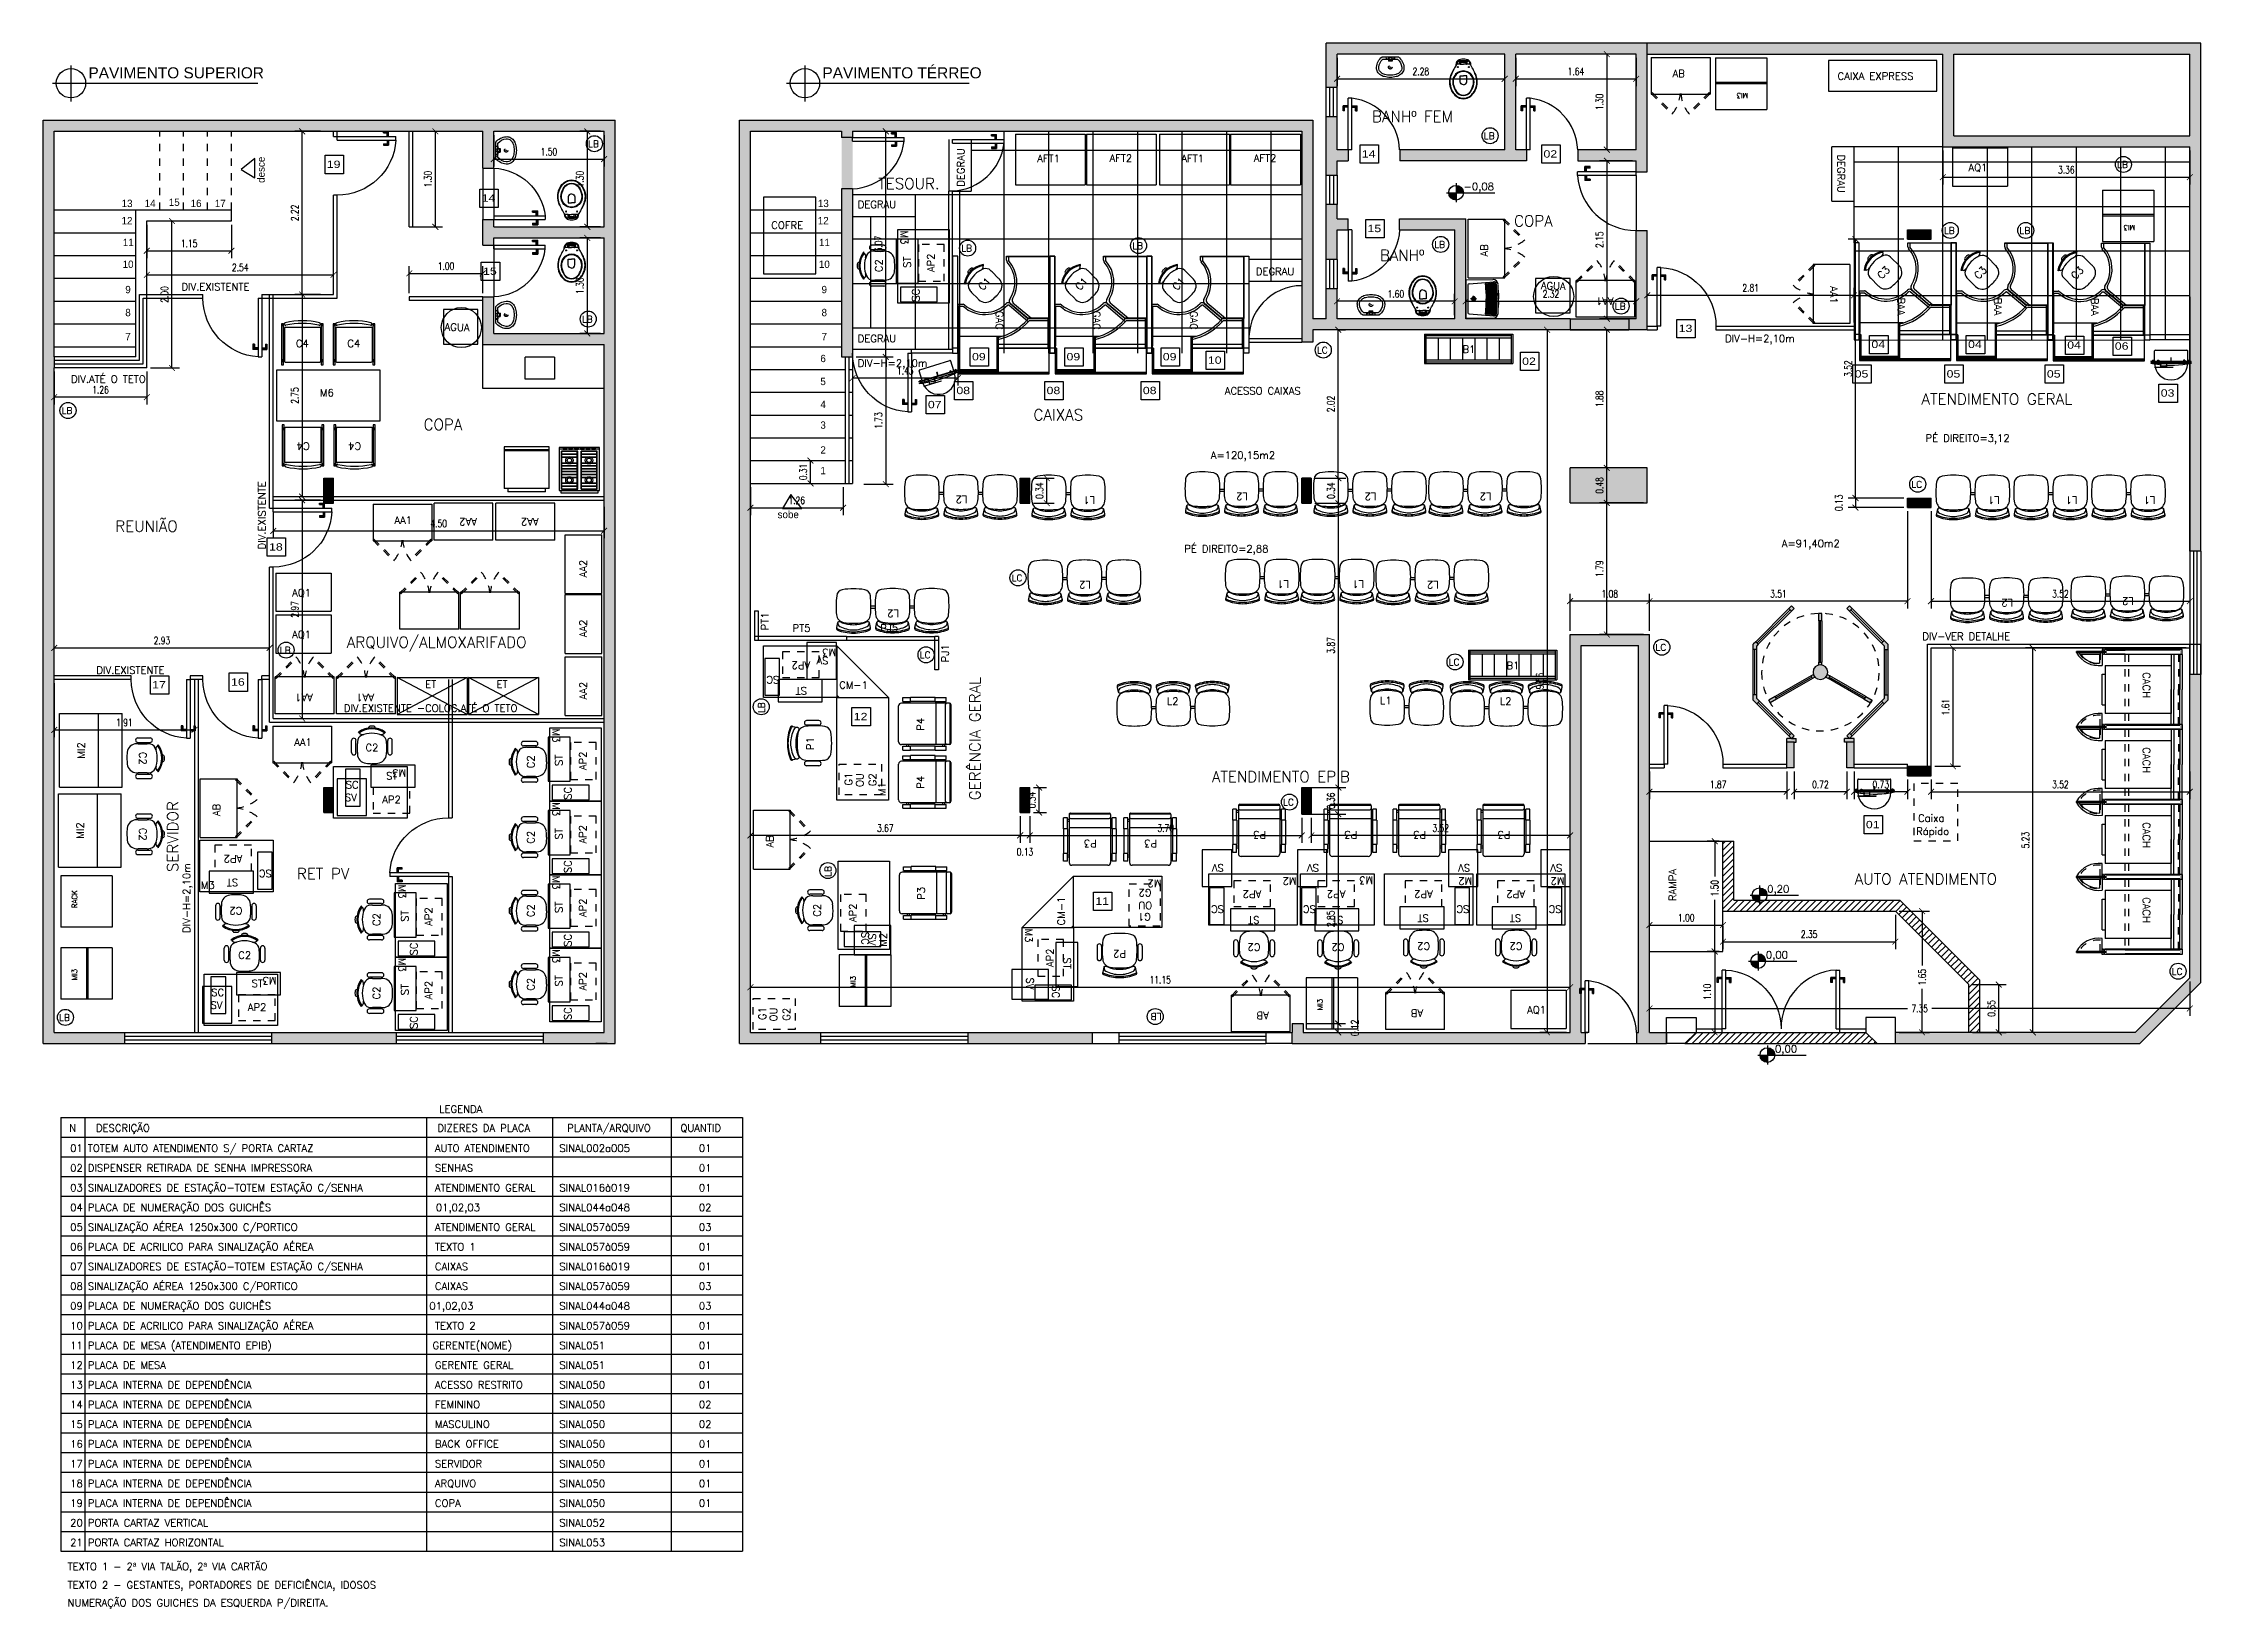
# Model space of a CAD drawing. Extents: x -36.1 to 57, y 1.4 to 46.9.
# Drawn here: x -21.98 to 7.37, y 25.64 to 46.95 of the extents above; entities that cross this region are included whole.
import ezdxf

# ---------------------------------------------------------------- set-up
doc = ezdxf.new("R2010")
doc.units = 0
doc.header["$LTSCALE"] = 0.02
doc.header["$PDMODE"] = 2
for name, pattern in [('C5', [60, 50, -5, 0, -5]), ('DASHDOT', [1, 0.5, -0.25, 0, -0.25]), ('HIDDEN', [0.375, 0.25, -0.125]), ('HIDDEN2', [0.1875, 0.125, -0.0625])]:
    doc.linetypes.add(name, pattern=pattern)
doc.layers.get('0').update_dxf_attribs({"linetype": 'CONTINUOUS'})
doc.layers.get('DEFPOINTS').update_dxf_attribs({"linetype": 'CONTINUOUS'})
for name, color, linetype in [('A-WCCOZ', 7, 'CONTINUOUS'), ('A2', 1, 'CONTINUOUS'), ('A3', 5, 'CONTINUOUS'), ('ACESSORIOS', 6, 'CONTINUOUS'), ('BLOCOS', 1, 'CONTINUOUS'), ('CADEIRAS', 6, 'CONTINUOUS'), ('CODIGO', 6, 'CONTINUOUS'), ('COTAS', 6, 'CONTINUOUS'), ('DIVBIOMBO', 3, 'CONTINUOUS'), ('DIVISORIA', 5, 'CONTINUOUS'), ('DIVTETO', 5, 'CONTINUOUS'), ('EQUIPAMENTOS', 5, 'CONTINUOUS'), ('ESQUAD-SOLID', 6, 'CONTINUOUS'), ('ESQUADRIA', 1, 'CONTINUOUS'), ('ESQUADRIA-F', 6, 'CONTINUOUS'), ('ESQUADRIAS', 1, 'CONTINUOUS'), ('ESQUADRIAS-F', 6, 'CONTINUOUS'), ('ESQUADRIAS-G', 1, 'CONTINUOUS'), ('MESA-SUP', 5, 'CONTINUOUS'), ('MESAS', 1, 'CONTINUOUS'), ('PAREDE-SOL', 251, 'CONTINUOUS'), ('PAREDES', 7, 'CONTINUOUS'), ('PELICULA', 252, 'CONTINUOUS'), ('PISO', 6, 'CONTINUOUS'), ('PISOELEVADO', 6, 'CONTINUOUS'), ('SAN', 6, 'CONTINUOUS'), ('SINAL', 1, 'CONTINUOUS'), ('SUBPORTICO', 6, 'CONTINUOUS'), ('TEXTO', 7, 'CONTINUOUS'), ('TEXTO-F', 6, 'CONTINUOUS'), ('TRAC', 1, 'HIDDEN')]:
    doc.layers.add(name, color=color, linetype=linetype)
doc.styles.add('COTAS', font='romans.shx', dxfattribs={"width": 0.75})
doc.styles.add('NUMERO', font='arial.ttf', dxfattribs={"width": 1.2, "height": 0.4})
doc.styles.add('PAVIM', font='swiss.ttf')
doc.styles.add('ROMANS', font='simplex.shx')
doc.dimstyles.new('COTAS', dxfattribs={"dimtxt": 0.1, "dimasz": 0.08, "dimexe": 0.1, "dimexo": 0.05, "dimgap": 0.05, "dimtad": 1, "dimzin": 0, "dimdsep": 46, "dimtxsty": 'COTAS', "dimblk1": 'ARCHTICK', "dimblk2": 'ARCHTICK', "dimsah": 1, "dimcen": 2.5, "dimclrt": 1, "dimadec": 0, "dimazin": 0, "dimtfac": 1, "dimtdec": 4, "dimtmove": 2, "dimatfit": 3, "dimldrblk": 'ARCHTICK', "dimfxl": 1, "dimtvp": 1, "dimtolj": 1, "dimtzin": 0, "dimarcsym": 0})
pattern_1 = [(45, (-21.00916, 38.838226), (-0.04419417, 0.04419417), [])]

msp = doc.modelspace()

# ---------------------------------------------------------------- texts
at = {"layer": 'CODIGO'}
for s, height, rotation, style, p in [('DEGRAU', 0.1, 90, 'ROMANS', (-9.4515, 44.9942)), ('AGUA', 0.1, 358.05972, 'COTAS', (-1.6125, 43.6011)), ('AGUA', 0.1, 358.05972, 'COTAS', (-16.5241, 43.0374)), ('DIV.EXISTENTE', 0.1, 90, 'ROMANS', (-18.957, 40.0588)), ('PT1', 0.1, 90, 'ROMANS', (-12.1148, 38.9568)), ('PJ1', 0.1, 90, 'ROMANS', (-9.663, 38.5215)), ('P4', 0.1, 90, 'ROMANS', (-10.0003, 37.5911)), ('M1', 0.1, 90, 'ROMANS', (-10.5259, 36.7025)), ('P4', 0.1, 90, 'ROMANS', (-10.0003, 36.8003)), ('DIV-H=2,10m', 0.1, 90, 'ROMANS', (-19.9817, 34.8399)), ('RACK', 0.07, 90, 'ROMANS', (-21.5224, 35.1772, -0.64)), ('M2', 0.1, 90, 'ROMANS', (-10.5084, 34.6529))]:
    msp.add_text(s, height=height, rotation=rotation, dxfattribs=dict(at, style=style)).set_placement(p)
msp.add_text('desce', height=0.1, rotation=90, dxfattribs=at).set_placement((-18.9698, 45.0455))
for s, p in [('13', (-20.9159, 44.7166)), ('14', (-20.6031, 44.7166)), ('15', (-20.2747, 44.7322)), ('16', (-19.9775, 44.7166)), ('17', (-19.649, 44.7166)), ('13', (-11.4451, 44.7166)), ('12', (-20.9174, 44.4821)), ('12', (-11.4465, 44.4821)), ('11', (-20.9003, 44.1852)), ('11', (-11.4294, 44.1852)), ('10', (-20.9027, 43.8883)), ('10', (-11.4318, 43.8883)), ('9', (-20.8662, 43.5444)), ('9', (-11.3953, 43.5444)), ('8', (-20.8662, 43.2319)), ('8', (-11.3953, 43.2319)), ('7', (-20.8662, 42.9037)), ('7', (-11.3953, 42.9037)), ('6', (-11.411, 42.6067)), ('5', (-11.411, 42.2942)), ('4', (-11.411, 41.9816)), ('3', (-11.411, 41.7003)), ('2', (-11.411, 41.362)), ('1', (-11.411, 41.0817)), ('sobe', (-11.9934, 40.4838))]:
    msp.add_text(s, height=0.1, dxfattribs=at).set_placement(p)
for s, style, p in [('DEGRAU', 'ROMANS', (-10.9031, 44.7024)), ('COFRE', 'ROMANS', (-12.0787, 44.4197)), ('DIV.EXISTENTE', 'ROMANS', (-20.1026, 43.5819)), ('DEGRAU', 'ROMANS', (-10.9031, 42.8767)), ('DIV-H=2,10m', 'ROMANS', (0.8947, 42.8785)), ('DIV-H=2,10m', 'ROMANS', (-10.9031, 42.5437)), ('DIV.ATÉ O TETO', 'ROMANS', (-21.6042, 42.3272)), ('A=120,15m2', 'COTAS', (-6.0998, 41.2904)), ('A=91,40m2', 'COTAS', (1.6669, 40.0896)), ('PT5', 'ROMANS', (-11.7898, 38.9385)), ('PJ5', 'ROMANS', (-10.5965, 38.9385)), ('DIV-VER DETALHE', 'ROMANS', (3.5789, 38.8258)), ('DIV.EXISTENTE', 'ROMANS', (-21.2596, 38.3664)), ('DIV.EXISTENTE -COLOC.ATÉ O TETO', 'ROMANS', (-17.8939, 37.8489))]:
    msp.add_text(s, height=0.1, dxfattribs=dict(at, style=style)).set_placement(p)
at = {"layer": 'COTAS', "style": 'COTAS'}
for s, p in [('CAIXA EXPRESS', (2.4256, 46.4489)), ('-0,08', (-2.6599, 44.9462)), ('DEGRAU', (-5.4874, 43.7917)), ('ACESSO CAIXAS', (-5.91, 42.165)), ('PÉ DIREITO=3,12', (3.6228, 41.5226)), ('PÉ DIREITO=2,88', (-6.4604, 40.0174)), ('0,20', (1.4691, 35.3881)), ('0,00', (1.4505, 34.4917)), ('0,00', (1.575, 33.2126))]:
    msp.add_text(s, height=0.1, dxfattribs=at).set_placement(p)
msp.add_text('RAMPA', height=0.1, rotation=90, dxfattribs=at).set_placement((0.2322, 35.2729))
at = {"layer": 'PISO', "style": 'PAVIM'}
for s, p in [('PAVIMENTO SUPERIOR', (-21.3671, 46.4685)), ('PAVIMENTO TÉRREO', (-11.3828, 46.4685))]:
    msp.add_text(s, height=0.15, dxfattribs=at).set_placement(p)
at = {"layer": 'PISOELEVADO', "style": 'COTAS'}
msp.add_text('DEGRAU', height=0.1, rotation=270, dxfattribs=at).set_placement((2.4231, 45.4332))
at = {"layer": 'TEXTO', "style": 'COTAS'}
for s, height, p in [('BANHº FEM', 0.15, (-3.9066, 45.8741)), ('TESOUR.', 0.15, (-10.6243, 44.9608)), ('COPA', 0.15, (-1.9754, 44.4534)), ('BANHº ', 0.15, (-3.8005, 43.987)), ('ATENDIMENTO GERAL', 0.15, (3.5672, 42.0284)), ('COPA', 0.15, (-16.8079, 41.6832)), ('CAIXAS', 0.15, (-8.5119, 41.8149)), ('REUNIÃO', 0.15, (-21.0023, 40.2997)), ('ARQUIVO/ALMOXARIFADO', 0.15, (-17.8522, 38.7207)), ('ATENDIMENTO EPIB', 0.15, (-6.0853, 36.8908)), ('Caixa', 0.1, (3.5209, 36.352)), ('Rápido', 0.1, (3.4943, 36.1734)), ('RET PV', 0.15, (-18.5312, 35.5706)), ('AUTO ATENDIMENTO', 0.15, (2.6592, 35.4991))]:
    msp.add_text(s, height=height, dxfattribs=at).set_placement(p)
for s, height, rotation, p in [('GERÊNCIA GERAL', 0.15, 90, (-9.2334, 36.6455)), ('CACH', 0.1, 270, (6.5783, 38.3877)), ('CACH', 0.1, 270, (6.5783, 37.3677)), ('SERVIDOR', 0.15, 90, (-20.1467, 35.6685)), ('CACH', 0.1, 270, (6.5783, 36.3477)), ('CACH', 0.1, 270, (6.5783, 35.3277))]:
    msp.add_text(s, height=height, rotation=rotation, dxfattribs=at).set_placement(p)
at = {"layer": 'TEXTO-F', "style": 'NUMERO', "width": 1.2}
for s, p in [('19', (-18.1256, 45.249)), ('14', (-4.0455, 45.39)), ('02', (-1.5747, 45.39)), ('14', (-16.0187, 44.7896)), ('15', (-3.9689, 44.3755)), ('15', (-15.9996, 43.7943)), ('13', (0.264, 43.0164)), ('04', (2.8857, 42.7984)), ('04', (4.2006, 42.7984)), ('04', (5.5498, 42.7898)), ('06', (6.1971, 42.7757)), ('09', (-9.3488, 42.631)), ('09', (-8.0627, 42.631)), ('09', (-6.753, 42.631)), ('10', (-6.1395, 42.5838)), ('02', (-1.8649, 42.5692)), ('08', (-9.5612, 42.1711)), ('08', (-8.3341, 42.1711)), ('08', (-7.0244, 42.1711)), ('05', (2.6584, 42.397)), ('05', (3.9087, 42.397)), ('05', (5.2726, 42.397)), ('07', (-9.9486, 41.9793)), ('03', (6.8217, 42.1371)), ('18', (-18.9109, 40.0425)), ('17', (-20.5006, 38.1666)), ('16', (-19.428, 38.2049)), ('12', (-10.9575, 37.7347)), ('01', (2.811, 36.2648)), ('11', (-7.671, 35.2225))]:
    msp.add_text(s, height=0.1, dxfattribs=at).set_placement(p)
at = {"layer": 'TEXTO-F', "style": 'ROMANS'}
for s, p in [('LEGENDA', (-16.5964, 32.3929)), ('N', (-21.6276, 32.1359)), ('DESCRIÇÃO', (-21.2646, 32.1359)), ('DIZERES DA PLACA', (-16.6201, 32.1359)), ('PLANTA/ARQUIVO', (-14.8549, 32.1359)), ('QUANTID', (-13.315, 32.1359)), ('01', (-21.6162, 31.8602)), ('TOTEM AUTO ATENDIMENTO S/ PORTA CARTAZ', (-21.3761, 31.8602)), ('AUTO ATENDIMENTO', (-16.6537, 31.8602)), ('SINAL002a005', (-14.9614, 31.8602)), ('01', (-13.0636, 31.8602)), ('02', (-21.6162, 31.592)), ('03', (-21.6162, 31.3237)), ('SINALIZADORES DE ESTAÇÃO-TOTEM ESTAÇÃO C/SENHA', (-21.3761, 31.3237)), ('DISPENSER RETIRADA DE SENHA IMPRESSORA', (-21.3761, 31.592)), ('ATENDIMENTO GERAL', (-16.6537, 31.3237)), ('SENHAS', (-16.6537, 31.592)), ('SINAL016à019', (-14.9614, 31.3237)), ('01', (-13.0636, 31.592)), ('01', (-13.0636, 31.3237)), ('04', (-21.6162, 31.0555)), ('PLACA DE NUMERAÇÃO DOS GUICHÊS', (-21.3761, 31.0555)), ('01,02,03', (-16.6414, 31.0555)), ('SINAL044a048', (-14.9614, 31.0555)), ('02', (-13.0636, 31.0555)), ('05', (-21.6162, 30.7873)), ('SINALIZAÇÃO AÉREA 1250x300 C/PORTICO', (-21.3761, 30.7873)), ('ATENDIMENTO GERAL', (-16.6537, 30.7873)), ('SINAL057à059', (-14.9614, 30.7873)), ('03', (-13.0636, 30.7873)), ('06', (-21.6162, 30.519)), ('PLACA DE ACRILICO PARA SINALIZAÇÃO AÉREA', (-21.3761, 30.519)), ('TEXTO 1', (-16.6537, 30.519)), ('SINAL057à059', (-14.9614, 30.519)), ('01', (-13.0636, 30.519)), ('07', (-21.6162, 30.2508)), ('SINALIZADORES DE ESTAÇÃO-TOTEM ESTAÇÃO C/SENHA', (-21.3761, 30.2508)), ('CAIXAS', (-16.6537, 30.2508)), ('SINAL016à019', (-14.9614, 30.2508)), ('01', (-13.0636, 30.2508)), ('08', (-21.6162, 29.9826)), ('SINALIZAÇÃO AÉREA 1250x300 C/PORTICO', (-21.3761, 29.9826)), ('CAIXAS', (-16.6537, 29.9826)), ('SINAL057à059', (-14.9614, 29.9826)), ('03', (-13.0636, 29.9826)), ('09', (-21.6162, 29.7143)), ('PLACA DE NUMERAÇÃO DOS GUICHÊS', (-21.3761, 29.7143)), ('01,02,03', (-16.7305, 29.7143)), ('SINAL044a048', (-14.9614, 29.7143)), ('03', (-13.0636, 29.7143)), ('10', (-21.6162, 29.4461)), ('PLACA DE ACRILICO PARA SINALIZAÇÃO AÉREA', (-21.3761, 29.4461)), ('TEXTO 2', (-16.6537, 29.4461)), ('SINAL057à059', (-14.9614, 29.4461)), ('01', (-13.0636, 29.4461)), ('11', (-21.6162, 29.1779)), ('PLACA DE MESA (ATENDIMENTO EPIB)', (-21.3761, 29.1779)), ('GERENTE(NOME)', (-16.6857, 29.1779)), ('SINAL051', (-14.9614, 29.1779)), ('01', (-13.0636, 29.1779)), ('12', (-21.6162, 28.9096)), ('PLACA DE MESA', (-21.3761, 28.9096)), ('PLACA INTERNA DE DEPENDÊNCIA', (-21.3761, 28.6414)), ('GERENTE GERAL', (-16.6537, 28.9096)), ('SINAL051', (-14.9614, 28.9096)), ('01', (-13.0636, 28.9096)), ('13', (-21.6162, 28.6414)), ('14', (-21.6162, 28.3732)), ('PLACA INTERNA DE DEPENDÊNCIA', (-21.3761, 28.3732)), ('ACESSO RESTRITO', (-16.6537, 28.6414)), ('FEMININO', (-16.6537, 28.3732)), ('SINAL050', (-14.9614, 28.6414)), ('SINAL050', (-14.9614, 28.3732)), ('01', (-13.0636, 28.6414)), ('02', (-13.0636, 28.3732)), ('15', (-21.6162, 28.1049)), ('PLACA INTERNA DE DEPENDÊNCIA', (-21.3761, 28.1049)), ('MASCULINO', (-16.6537, 28.1049)), ('SINAL050', (-14.9614, 28.1049)), ('02', (-13.0636, 28.1049)), ('16', (-21.6162, 27.8367)), ('PLACA INTERNA DE DEPENDÊNCIA', (-21.3761, 27.8367)), ('BACK OFFICE', (-16.6537, 27.8367)), ('SINAL050', (-14.9614, 27.8367)), ('01', (-13.0636, 27.8367)), ('17', (-21.6162, 27.5685)), ('PLACA INTERNA DE DEPENDÊNCIA', (-21.3761, 27.5685)), ('SERVIDOR', (-16.6537, 27.5685)), ('SINAL050', (-14.9614, 27.5685)), ('01', (-13.0636, 27.5685)), ('18', (-21.6162, 27.3002)), ('PLACA INTERNA DE DEPENDÊNCIA', (-21.3761, 27.3002)), ('ARQUIVO', (-16.6537, 27.3002)), ('SINAL050', (-14.9614, 27.3002)), ('01', (-13.0636, 27.3002)), ('19', (-21.6162, 27.032)), ('PLACA INTERNA DE DEPENDÊNCIA', (-21.3761, 27.032)), ('COPA', (-16.6537, 27.032)), ('SINAL050', (-14.9614, 27.032)), ('01', (-13.0636, 27.032)), ('20', (-21.6162, 26.7638)), ('PORTA CARTAZ VERTICAL', (-21.3761, 26.7638)), ('SINAL052', (-14.9614, 26.7638)), ('21', (-21.6162, 26.4955)), ('PORTA CARTAZ HORIZONTAL', (-21.3761, 26.4955)), ('SINAL053', (-14.9614, 26.4955)), ('TEXTO 1 - 2ª VIA TALÃO, 2ª VIA CARTÃO', (-21.6508, 26.1692)), ('TEXTO 2 - GESTANTES, PORTADORES DE DEFICIÊNCIA, IDOSOS', (-21.6508, 25.9178)), ('NUMERAÇÃO DOS GUICHES DA ESQUERDA P/DIREITA.', (-21.6508, 25.6764))]:
    msp.add_text(s, height=0.1, dxfattribs=at).set_placement(p)

# ---------------------------------------------------------------- blocks, each defined once
blk = doc.blocks.new('MI3')
at = {"layer": 'MESAS'}
for p, q in [((0.7, 0), (0, 0)), ((0, -0.7), (0, 0)), ((0.7, -0.7), (0.7, 0)), ((0.7, -0.35), (0, -0.35)), ((0.7, -0.37), (0, -0.37)), ((0.7, -0.7), (0, -0.7))]:
    blk.add_line(p, q, dxfattribs=at)
at = {"layer": 'CODIGO', "style": 'ROMANS'}
blk.add_text('MI3', height=0.07, dxfattribs=at).set_placement((0.258, -0.222, -0.64))
blk = doc.blocks.new('MI2')
at = {"layer": 'MESAS'}
for p, q in [((0, 0), (0, -0.85)), ((0, 0), (1, 0)), ((1, 0), (1, -0.85)), ((0, -0.53), (1, -0.53)), ((0, -0.85), (1, -0.85))]:
    blk.add_line(p, q, dxfattribs=at)
at = {"layer": 'CODIGO', "style": 'ROMANS'}
blk.add_text('MI2', height=0.1, dxfattribs=at).set_placement((0.388, -0.343, -0.64))
blk = doc.blocks.new('A$C33302E0F')
at = {"layer": 'CADEIRAS'}
for p, q in [((0.185, 0.455), (0.185, 0.473)), ((0.279, 0.455), (0.279, 0.473)), ((0.716, 0.455), (0.716, 0.473)), ((0.81, 0.455), (0.81, 0.473)), ((1.247, 0.458), (1.247, 0.476)), ((1.341, 0.458), (1.341, 0.476)), ((0.468, 0.253), (0.526, 0.253)), ((0.468, 0.253), (0.478, 0.253)), ((0.469, 0.225), (0.526, 0.225)), ((0.999, 0.256), (1.058, 0.256)), ((1, 0.228), (1.057, 0.228))]:
    blk.add_line(p, q, dxfattribs=at)
for points in [[(0.458, 0.514, 0.481357), (0.453, 0.547, 0.097119), (0.232, 0.589, 0.097119), (0.011, 0.547, 0.481357), (0.005, 0.514)], [(0.99, 0.514, 0.481357), (0.984, 0.547, 0.097119), (0.763, 0.589, 0.097119), (0.542, 0.547, 0.481357), (0.536, 0.514)], [(1.521, 0.517, 0.481357), (1.515, 0.55, 0.097119), (1.294, 0.592, 0.097119), (1.073, 0.55, 0.481357), (1.067, 0.517)], [(0.185, 0.473, 0.100785), (0.047, 0.433, -0.49505), (0.02, 0.445), (0.006, 0.512, -0.365963), (0.017, 0.534, -0.0944), (0.232, 0.576, -0.0944), (0.447, 0.534, -0.365963), (0.458, 0.512), (0.443, 0.445, -0.49505), (0.416, 0.433, 0.100785), (0.279, 0.473, 0.100785)], [(0.444, 0.448, 0.344642), (0.419, 0.5, 0.1068), (0.232, 0.547, 0.1068), (0.045, 0.5, 0.344642), (0.02, 0.448)], [(0.716, 0.473, 0.100785), (0.578, 0.433, -0.49505), (0.551, 0.445), (0.537, 0.512, -0.365963), (0.548, 0.534, -0.0944), (0.763, 0.576, -0.0944), (0.978, 0.534, -0.365963), (0.989, 0.512), (0.975, 0.445, -0.49505), (0.947, 0.433, 0.100785), (0.81, 0.473, 0.100785)], [(0.975, 0.448, 0.344642), (0.95, 0.5, 0.1068), (0.763, 0.547, 0.1068), (0.576, 0.5, 0.344642), (0.551, 0.448)], [(1.247, 0.476, 0.100785), (1.11, 0.436, -0.49505), (1.082, 0.448), (1.068, 0.515, -0.365963), (1.079, 0.537, -0.0944), (1.294, 0.579, -0.0944), (1.509, 0.537, -0.365963), (1.52, 0.515), (1.506, 0.448, -0.49505), (1.479, 0.436, 0.100785), (1.341, 0.476, 0.100785)], [(1.506, 0.451, 0.344642), (1.481, 0.503, 0.1068), (1.294, 0.55, 0.1068), (1.107, 0.503, 0.344642), (1.082, 0.451)]]:
    blk.add_lwpolyline(points, format="xyb", dxfattribs=at)
for points in [[(0.101, 0.446, 0.340817), (0, 0.34, 0.05523), (0.003, 0.081, 0.328643), (0.079, 0, 0.09095), (0.384, 0, 0.328643), (0.461, 0.081, 0.05523), (0.463, 0.34, 0.340817), (0.363, 0.446, 0.077917)], [(0.632, 0.446, 0.340817), (0.532, 0.34, 0.05523), (0.534, 0.081, 0.328643), (0.61, 0, 0.09095), (0.916, 0, 0.328643), (0.992, 0.081, 0.05523), (0.994, 0.34, 0.340817), (0.894, 0.446, 0.077917)], [(1.163, 0.449, 0.340817), (1.063, 0.343, 0.05523), (1.065, 0.084, 0.328643), (1.141, 0.003, 0.09095), (1.447, 0.003, 0.328643), (1.523, 0.084, 0.05523), (1.525, 0.343, 0.340817), (1.425, 0.449, 0.077917)]]:
    blk.add_lwpolyline(points, format="xyb", close=True, dxfattribs=at)
for centre in [(0.232, -0.04), (0.763, -0.04), (1.294, -0.037)]:
    blk.add_arc(centre, 0.515, 84.7595, 95.2405, dxfattribs=at)
at = {"layer": 'CODIGO', "style": 'ROMANS'}
blk.add_text('L2', height=0.1, dxfattribs=at).set_placement((0.676, 0.274))
blk = doc.blocks.new('_ARCHTICK')
at = {"color": 0, "linetype": 'ByBlock', "const_width": 0.15}
blk.add_lwpolyline([(-0.5, -0.5), (0.5, 0.5)], dxfattribs=at)
blk = doc.blocks.new('*D96')
at = {"color": 0, "linetype": 'ByBlock'}
for p, q in [((-12.363, 2.367), (-12.363, 2.931)), ((-12.363, 2.831), (-1.213, 2.831)), ((-1.213, 2.267), (-1.213, 2.931))]:
    blk.add_line(p, q, dxfattribs=at)
at = {"layer": 'DEFPOINTS', "color": 0, "linetype": 'ByBlock'}
for p in [(-1.213, 2.831), (-12.363, 2.317), (-1.213, 2.217)]:
    blk.add_point(p, dxfattribs=at)
at = {"color": 0, "linetype": 'ByBlock', "xscale": 0.08, "yscale": 0.08, "zscale": 0.08, "rotation": 180}
blk.add_blockref('_ARCHTICK', (-12.363, 2.831), dxfattribs=at)
at = {"color": 0, "linetype": 'ByBlock', "xscale": 0.08, "yscale": 0.08, "zscale": 0.08}
blk.add_blockref('_ARCHTICK', (-1.213, 2.831), dxfattribs=at)
at = {"color": 1, "linetype": 'ByBlock', "insert": (-6.788, 2.931), "char_height": 0.1, "attachment_point": 5, "style": 'COTAS'}
blk.add_mtext('\\A1;11.15', dxfattribs=at)
blk = doc.blocks.new('*D95')
at = {"color": 0, "linetype": 'ByBlock'}
for p, q in [((-8.563, 5.158), (-8.563, 4.797)), ((-4.863, 5.137), (-4.863, 4.797)), ((-8.563, 4.897), (-4.863, 4.897))]:
    blk.add_line(p, q, dxfattribs=at)
at = {"layer": 'DEFPOINTS', "color": 0, "linetype": 'ByBlock'}
for p in [(-8.563, 5.208), (-4.863, 5.187), (-4.863, 4.897)]:
    blk.add_point(p, dxfattribs=at)
at = {"color": 0, "linetype": 'ByBlock', "xscale": 0.08, "yscale": 0.08, "zscale": 0.08, "rotation": 180}
blk.add_blockref('_ARCHTICK', (-8.563, 4.897), dxfattribs=at)
at = {"color": 0, "linetype": 'ByBlock', "xscale": 0.08, "yscale": 0.08, "zscale": 0.08}
blk.add_blockref('_ARCHTICK', (-4.863, 4.897), dxfattribs=at)
at = {"color": 1, "linetype": 'ByBlock', "insert": (-6.713, 4.997), "char_height": 0.1, "attachment_point": 5, "style": 'COTAS'}
blk.add_mtext('\\A1;3.70', dxfattribs=at)
blk = doc.blocks.new('*D146')
at = {"color": 0, "linetype": 'ByBlock'}
for p, q in [((-21.833, 6.967), (-21.833, 6.233)), ((-19.925, 6.967), (-19.925, 6.233)), ((-21.833, 6.333), (-19.925, 6.333))]:
    blk.add_line(p, q, dxfattribs=at)
at = {"layer": 'DEFPOINTS', "color": 0, "linetype": 'ByBlock'}
for p in [(-21.833, 7.017), (-19.925, 7.017), (-19.925, 6.333)]:
    blk.add_point(p, dxfattribs=at)
at = {"color": 0, "linetype": 'ByBlock', "xscale": 0.08, "yscale": 0.08, "zscale": 0.08, "rotation": 180}
blk.add_blockref('_ARCHTICK', (-21.833, 6.333), dxfattribs=at)
at = {"color": 0, "linetype": 'ByBlock', "xscale": 0.08, "yscale": 0.08, "zscale": 0.08}
blk.add_blockref('_ARCHTICK', (-19.925, 6.333), dxfattribs=at)
at = {"color": 1, "linetype": 'ByBlock', "insert": (-20.879, 6.433), "char_height": 0.1, "attachment_point": 5, "style": 'COTAS'}
blk.add_mtext('\\A1;1.91', dxfattribs=at)
blk = doc.blocks.new('A$C05567B69')
at = {"layer": 'ESQUADRIAS-F'}
blk.add_arc((0.8, 0), 0.8, 93.5833, 180, dxfattribs=at)
at = {"layer": 'ESQUADRIAS-G'}
for p, q in [((0.68, 0.628), (0.68, 0.698)), ((0.75, 0.698), (0.68, 0.698)), ((0.7, 0.628), (0.68, 0.628)), ((0.7, 0.628), (0.7, 0.678)), ((0.75, 0.678), (0.7, 0.678)), ((0.75, 0), (0.75, 0.798)), ((0.75, 0.798), (0.8, 0.798)), ((0.8, 0), (0.8, 0.798)), ((0.8, 0.698), (0.87, 0.698)), ((0.8, 0.678), (0.85, 0.678)), ((0.85, 0.628), (0.85, 0.678)), ((0.85, 0.628), (0.87, 0.628)), ((0.87, 0.628), (0.87, 0.698)), ((0.75, 0), (0.8, 0))]:
    blk.add_line(p, q, dxfattribs=at)
for points in [[(0.68, 0.698), (0.75, 0.698), (0.7, 0.678), (0.75, 0.678)], [(0.68, 0.628), (0.68, 0.698), (0.7, 0.628), (0.7, 0.678)], [(0.8, 0.698), (0.87, 0.698), (0.8, 0.678), (0.85, 0.678)], [(0.85, 0.628), (0.85, 0.678), (0.87, 0.628), (0.87, 0.698)]]:
    blk.add_solid(points, dxfattribs=at)
blk = doc.blocks.new('ET')
at = {"layer": 'MESAS'}
for p, q in [((0, 0), (0, -0.5)), ((0.95, 0), (0, -0.5)), ((0.95, -0.5), (0, 0)), ((0, 0), (0.95, 0)), ((0.95, 0), (0.95, -0.5)), ((0, -0.5), (0.95, -0.5))]:
    blk.add_line(p, q, dxfattribs=at)
at = {"layer": 'CODIGO', "style": 'ROMANS'}
blk.add_text('ET', height=0.1, dxfattribs=at).set_placement((0.38, -0.141))
blk = doc.blocks.new('AA1')
at = {"layer": 'CODIGO', "linetype": 'HIDDEN2'}
for p, q in [((0, -0.491), (0.281, -0.773)), ((0.013, -0.478), (0.294, -0.76)), ((0.787, -0.478), (0.506, -0.76)), ((0.8, -0.491), (0.519, -0.773)), ((0.281, -0.773), (0.294, -0.76)), ((0.519, -0.773), (0.506, -0.76))]:
    blk.add_line(p, q, dxfattribs=at)
for centre, start, end in [((-0.095, -0.456), 321.9199, 355.9227), ((0.895, -0.456), 184.0773, 218.0801)]:
    blk.add_arc(centre, 0.493, start, end, dxfattribs=at)
at = {"layer": 'MESAS'}
for p, q in [((0, 0), (0, -0.5)), ((0, 0), (0.8, 0)), ((0.8, 0), (0.8, -0.5)), ((0, -0.5), (0.013, -0.5)), ((0.013, -0.5), (0.782, -0.5)), ((0.782, -0.5), (0.8, -0.5)), ((0.8, -0.5), (0.787, -0.5))]:
    blk.add_line(p, q, dxfattribs=at)
at = {"layer": 'MESAS', "linetype": 'HIDDEN2'}
for p, q in [((0.013, -0.478), (0, -0.491)), ((0.787, -0.478), (0.8, -0.491))]:
    blk.add_line(p, q, dxfattribs=at)
at = {"layer": 'CODIGO', "style": 'ROMANS'}
blk.add_text('AA1', height=0.1, dxfattribs=at).set_placement((0.291, -0.27))
blk = doc.blocks.new('LB')
at = {"layer": 'ACESSORIOS'}
blk.add_circle((0, 0), 0.109, dxfattribs=at)
at = {"layer": 'CODIGO', "style": 'ROMANS'}
blk.add_text('LB', height=0.09, dxfattribs=at).set_placement((-0.086, -0.047))
blk = doc.blocks.new('ST')
at = {"layer": 'ACESSORIOS'}
blk.add_lwpolyline([(0, 0), (0, -0.3), (0.6, -0.3), (0.6, 0)], close=True, dxfattribs=at)
at = {"layer": 'CODIGO', "style": 'ROMANS'}
blk.add_text('ST', height=0.1, dxfattribs=at).set_placement((0.207, -0.197))
blk = doc.blocks.new('*D98')
at = {"color": 0, "linetype": 'ByBlock'}
for p, q in [((-18.213, 9.457), (-18.56, 9.457)), ((-18.46, 9.457), (-18.46, 6.487)), ((-18.803, 6.487), (-18.36, 6.487))]:
    blk.add_line(p, q, dxfattribs=at)
at = {"layer": 'DEFPOINTS', "color": 0, "linetype": 'ByBlock'}
for p in [(-18.163, 9.457), (-18.853, 6.487), (-18.46, 6.487)]:
    blk.add_point(p, dxfattribs=at)
at = {"color": 0, "linetype": 'ByBlock', "xscale": 0.08, "yscale": 0.08, "zscale": 0.08}
for p, rotation in [((-18.46, 9.457), 90), ((-18.46, 6.487), 270)]:
    blk.add_blockref('_ARCHTICK', p, dxfattribs=dict(at, rotation=rotation))
at = {"color": 1, "linetype": 'ByBlock', "insert": (-18.56, 7.972), "char_height": 0.1, "attachment_point": 5, "rotation": 90, "style": 'COTAS'}
blk.add_mtext('\\A1;2.97', dxfattribs=at)
blk = doc.blocks.new('AA2')
at = {"layer": 'MESAS'}
for p, q in [((0, 0), (0.8, 0)), ((0, 0), (0, -0.5)), ((0.8, 0), (0.8, -0.5)), ((0, -0.5), (0.8, -0.5))]:
    blk.add_line(p, q, dxfattribs=at)
at = {"layer": 'CODIGO', "style": 'ROMANS'}
blk.add_text('AA2', height=0.1, dxfattribs=at).set_placement((0.219, -0.297))
blk = doc.blocks.new('C2')
at = {"layer": 'CADEIRAS'}
for p, q in [((-0.298, -0.361), (-0.298, -0.195)), ((-0.237, -0.361), (-0.237, -0.195)), ((-0.218, -0.357), (-0.218, -0.237)), ((-0.198, -0.092), (-0.204, -0.084)), ((-0.182, -0.105), (-0.192, -0.092)), ((0.141, -0.105), (0.15, -0.092)), ((0.157, -0.092), (0.163, -0.084)), ((0.177, -0.237), (0.177, -0.357)), ((0.196, -0.361), (0.196, -0.195)), ((0.257, -0.361), (0.257, -0.195))]:
    blk.add_line(p, q, dxfattribs=at)
for centre, radius, start, end in [((-0.021, -0.328), 0.329, 86.4167, 93.5833), ((-0.267, -0.195), 0.0306, 0, 180), ((-0.124, -0.213), 0.094, 114.9388, 178.3074), ((0.675, -0.237), 0.893, 178.3074, 180), ((-0.021, -0.328), 0.305, 53.1301, 126.8699), ((-0.194, -0.089), 0.0047, 216.8699, 305.9604), ((-0.021, -0.328), 0.291, 54.0396, 125.9604), ((-0.146, -0.054), 0.0623, 234.3405, 285.7396), ((-0.021, -0.435), 0.338, 90, 114.9388), ((-0.039, -0.028), 0.0282, 93.5833, 176.6281), ((-0.021, -0.435), 0.338, 65.0612, 90), ((-0.002, -0.028), 0.0282, 3.3719, 86.4167), ((0.105, -0.054), 0.0623, 254.2604, 305.6595), ((0.082, -0.213), 0.094, 1.6926, 65.0612), ((0.153, -0.089), 0.0047, 234.0396, 323.1301), ((-0.716, -0.237), 0.893, 0, 1.6926), ((0.226, -0.195), 0.0306, 0, 180), ((-0.267, -0.361), 0.0306, 180, 0), ((0.487, -0.357), 0.705, 180, 181.7293), ((-0.086, -0.375), 0.132, 181.7293, 263.155), ((-0.021, 0.171), 0.682, 263.155, 270), ((-0.021, 0.171), 0.681, 270, 276.845), ((0.045, -0.375), 0.132, 276.845, 358.2707), ((-0.528, -0.357), 0.705, 358.2707, 360), ((0.226, -0.361), 0.0306, 180, 0)]:
    blk.add_arc(centre, radius, start, end, dxfattribs=at)
at = {"layer": 'CODIGO', "style": 'ROMANS'}
blk.add_text('C2', height=0.1, dxfattribs=at).set_placement((-0.108, -0.343))
blk = doc.blocks.new('M3')
at = {"layer": 'MESAS'}
blk.add_lwpolyline([(0, 0), (0, 0.7), (1, 0.7), (1, 0)], close=True, dxfattribs=at)
at = {"layer": 'CODIGO', "style": 'ROMANS'}
blk.add_text('M3', height=0.1, dxfattribs=at).set_placement((0.013, 0.039))
blk = doc.blocks.new('SC')
at = {"layer": 'ACESSORIOS'}
blk.add_lwpolyline([(0, 0), (0, -0.5), (0.2, -0.5), (0.2, 0)], close=True, dxfattribs=at)
at = {"layer": 'CODIGO', "style": 'ROMANS'}
blk.add_text('SC', height=0.1, dxfattribs=at).set_placement((0.003, -0.261))
blk = doc.blocks.new('SV')
at = {"layer": 'ACESSORIOS'}
blk.add_lwpolyline([(0, 0), (0, -0.5), (0.4, -0.5), (0.4, 0)], close=True, dxfattribs=at)
at = {"layer": 'CODIGO', "style": 'ROMANS'}
blk.add_text('SV', height=0.1, dxfattribs=at).set_placement((0.107, -0.303))
blk = doc.blocks.new('AP2')
at = {"layer": 'ACESSORIOS', "linetype": 'HIDDEN'}
blk.add_lwpolyline([(0, 0), (0, -0.35), (0.5, -0.35), (0.5, 0)], close=True, dxfattribs=at)
at = {"layer": 'CODIGO', "style": 'ROMANS'}
blk.add_text('AP2', height=0.1, dxfattribs=at).set_placement((0.125, -0.217))
blk = doc.blocks.new('*D99')
at = {"color": 0, "linetype": 'ByBlock'}
for p, q in [((-12.363, 2.267), (-12.363, 4.997)), ((-8.693, 5.158), (-8.693, 4.797)), ((-8.693, 4.897), (-12.363, 4.897))]:
    blk.add_line(p, q, dxfattribs=at)
at = {"layer": 'DEFPOINTS', "color": 0, "linetype": 'ByBlock'}
for p in [(-8.693, 5.208), (-12.363, 4.897), (-12.363, 2.217)]:
    blk.add_point(p, dxfattribs=at)
at = {"color": 0, "linetype": 'ByBlock', "xscale": 0.08, "yscale": 0.08, "zscale": 0.08, "rotation": 180}
blk.add_blockref('_ARCHTICK', (-12.363, 4.897), dxfattribs=at)
at = {"color": 0, "linetype": 'ByBlock', "xscale": 0.08, "yscale": 0.08, "zscale": 0.08}
blk.add_blockref('_ARCHTICK', (-8.693, 4.897), dxfattribs=at)
at = {"color": 1, "linetype": 'ByBlock', "insert": (-10.528, 4.997), "char_height": 0.1, "attachment_point": 5, "style": 'COTAS'}
blk.add_mtext('\\A1;3.67', dxfattribs=at)
blk = doc.blocks.new('P3')
at = {"layer": 'CADEIRAS'}
for p, q in [((0, 0), (0, -0.106)), ((0, 0), (0.052, 0)), ((0.052, 0), (0.052, -0.106)), ((0.075, -0.635), (0.075, 0.018)), ((0.113, 0.056), (0.602, 0.056)), ((0.639, -0.635), (0.639, 0.018)), ((0.663, 0), (0.714, 0)), ((0.663, 0), (0.663, -0.106)), ((0.714, 0), (0.714, -0.106)), ((-0.002, -0.439), (-0.002, -0.106)), ((-0.002, -0.106), (0.054, -0.106)), ((0.052, -0.056), (0.075, -0.056)), ((0.052, -0.084), (0.075, -0.084)), ((0.054, -0.439), (0.054, -0.106)), ((0.639, -0.056), (0.663, -0.056)), ((0.639, -0.084), (0.663, -0.084)), ((0.66, -0.106), (0.717, -0.106)), ((0.66, -0.439), (0.66, -0.106)), ((0.717, -0.439), (0.717, -0.106)), ((-0.002, -0.439), (0.054, -0.439)), ((0, -0.439), (0, -0.589)), ((0.052, -0.439), (0.052, -0.589)), ((0.052, -0.545), (0.075, -0.545)), ((0.052, -0.573), (0.075, -0.573)), ((0.075, -0.455), (0.639, -0.455)), ((0.62, -0.579), (0.094, -0.579)), ((0.663, -0.545), (0.639, -0.545)), ((0.663, -0.573), (0.639, -0.573)), ((0.66, -0.439), (0.717, -0.439)), ((0.663, -0.439), (0.663, -0.589)), ((0.714, -0.439), (0.714, -0.589)), ((0, -0.589), (0.052, -0.589)), ((0.638, -0.642), (0.076, -0.642)), ((0.62, -0.654), (0.094, -0.654)), ((0.663, -0.589), (0.714, -0.589))]:
    blk.add_line(p, q, dxfattribs=at)
for centre, radius, start, end in [((0.113, 0.018), 0.0376, 90, 180), ((0.602, 0.018), 0.0376, 0, 90), ((0.094, -0.598), 0.0188, 90, 180), ((0.62, -0.598), 0.0188, 0, 90), ((0.094, -0.635), 0.0188, 180, 270), ((0.62, -0.635), 0.0188, 270, 0)]:
    blk.add_arc(centre, radius, start, end, dxfattribs=at)
at = {"layer": 'CODIGO', "style": 'ROMANS'}
blk.add_text('P3', height=0.1, dxfattribs=at).set_placement((0.263, -0.29))
blk = doc.blocks.new('G1OUG2')
at = {"layer": 'ACESSORIOS', "linetype": 'HIDDEN'}
blk.add_lwpolyline([(0, 0), (-0.42, 0), (-0.42, 0.575), (0, 0.575)], close=True, dxfattribs=at)
at = {"layer": 'CODIGO', "style": 'ROMANS'}
for s, p in [('OU', (-0.312, 0.245)), ('G1', (-0.293, 0.398)), ('G2', (-0.302, 0.07))]:
    blk.add_text(s, height=0.1, dxfattribs=at).set_placement(p)
blk = doc.blocks.new('AB')
at = {"layer": 'CODIGO', "linetype": 'HIDDEN2'}
for p, q in [((0, -0.491), (0.281, -0.773)), ((0.013, -0.478), (0.294, -0.76)), ((0.787, -0.478), (0.506, -0.76)), ((0.8, -0.491), (0.519, -0.773)), ((0.281, -0.773), (0.294, -0.76)), ((0.519, -0.773), (0.506, -0.76))]:
    blk.add_line(p, q, dxfattribs=at)
for centre, start, end in [((-0.095, -0.456), 321.9199, 355.9227), ((0.895, -0.456), 184.0773, 218.0801)]:
    blk.add_arc(centre, 0.493, start, end, dxfattribs=at)
at = {"layer": 'MESAS'}
for p, q in [((0, 0), (0.8, 0)), ((0, 0), (0, -0.5)), ((0.8, 0), (0.8, -0.5)), ((0, -0.5), (0.013, -0.5)), ((0.013, -0.5), (0.782, -0.5)), ((0.782, -0.5), (0.8, -0.5)), ((0.8, -0.5), (0.787, -0.5))]:
    blk.add_line(p, q, dxfattribs=at)
at = {"layer": 'MESAS', "linetype": 'HIDDEN2'}
for p, q in [((0.013, -0.478), (0, -0.491)), ((0.787, -0.478), (0.8, -0.491))]:
    blk.add_line(p, q, dxfattribs=at)
at = {"layer": 'CODIGO', "style": 'ROMANS'}
blk.add_text('AB', height=0.1, dxfattribs=at).set_placement((0.291, -0.27))
blk = doc.blocks.new('P1')
at = {"layer": 'CADEIRAS'}
for p, q in [((0, 0), (0, 0.018)), ((0.094, 0), (0.094, 0.018)), ((-0.26, -0.295), (-0.26, -0.128)), ((-0.199, -0.295), (-0.199, -0.128)), ((0.294, -0.295), (0.294, -0.128)), ((0.355, -0.295), (0.355, -0.128))]:
    blk.add_line(p, q, dxfattribs=at)
blk.add_lwpolyline([(-0.084, -0.009, 0.340817), (-0.184, -0.115, 0.05523), (-0.182, -0.374, 0.328643), (-0.106, -0.455, 0.09095), (0.2, -0.455, 0.328643), (0.276, -0.374, 0.05523), (0.278, -0.115, 0.340817), (0.178, -0.009, 0.077917)], format="xyb", close=True, dxfattribs=at)
for points in [[(0.274, 0.059, 0.481357), (0.268, 0.092, 0.097119), (0.047, 0.134, 0.097119), (-0.174, 0.092, 0.481357), (-0.18, 0.059)], [(0, 0.018, 0.100785), (-0.138, -0.022, -0.49505), (-0.165, -0.009), (-0.179, 0.057, -0.365963), (-0.168, 0.079, -0.0944), (0.047, 0.121, -0.0944), (0.262, 0.079, -0.365963), (0.273, 0.057), (0.259, -0.009, -0.49505), (0.232, -0.022, 0.100785), (0.094, 0.018, 0.100785)], [(0.259, -0.007, 0.344642), (0.234, 0.045, 0.1068), (0.047, 0.093, 0.1068), (-0.14, 0.045, 0.344642), (-0.165, -0.007)]]:
    blk.add_lwpolyline(points, format="xyb", dxfattribs=at)
for centre, radius, start, end in [((0.047, -0.495), 0.515, 84.7595, 95.2405), ((-0.229, -0.128), 0.0306, 0, 180), ((0.324, -0.128), 0.0306, 0, 180), ((-0.229, -0.295), 0.0306, 180, 0), ((0.324, -0.295), 0.0306, 180, 0)]:
    blk.add_arc(centre, radius, start, end, dxfattribs=at)
at = {"layer": 'CODIGO', "style": 'ROMANS'}
blk.add_text('P1', height=0.1, dxfattribs=at).set_placement((-0.046, -0.226))
blk = doc.blocks.new('CM-1')
at = {"layer": 'MESAS'}
blk.add_lwpolyline([(-0.03, 0.7), (-0.03, 0.03), (0, 0), (0.67, 0)], close=True, dxfattribs=at)
at = {"layer": 'CODIGO', "style": 'ROMANS'}
blk.add_text('CM-1', height=0.1, dxfattribs=at).set_placement((0, 0.119))
blk = doc.blocks.new('M2')
at = {"layer": 'MESAS'}
blk.add_lwpolyline([(0, 0), (0, 0.7), (1.2, 0.7), (1.2, 0)], close=True, dxfattribs=at)
at = {"layer": 'CODIGO', "style": 'ROMANS'}
blk.add_text('M2', height=0.1, dxfattribs=at).set_placement((0.007, 0.05))
blk = doc.blocks.new('P2')
at = {"layer": 'CADEIRAS'}
for p, q in [((0, 0), (0, 0.018)), ((0.094, 0), (0.094, 0.018)), ((-0.26, -0.295), (-0.26, -0.128)), ((-0.199, -0.295), (-0.199, -0.128)), ((0.294, -0.295), (0.294, -0.128)), ((0.355, -0.295), (0.355, -0.128))]:
    blk.add_line(p, q, dxfattribs=at)
blk.add_lwpolyline([(-0.084, -0.009, 0.340817), (-0.184, -0.115, 0.05523), (-0.182, -0.374, 0.328643), (-0.106, -0.455, 0.09095), (0.2, -0.455, 0.328643), (0.276, -0.374, 0.05523), (0.278, -0.115, 0.340817), (0.178, -0.009, 0.077917)], format="xyb", close=True, dxfattribs=at)
for points in [[(0.274, 0.059, 0.481357), (0.268, 0.092, 0.097119), (0.047, 0.134, 0.097119), (-0.174, 0.092, 0.481357), (-0.18, 0.059)], [(0, 0.018, 0.100785), (-0.138, -0.022, -0.49505), (-0.165, -0.009), (-0.179, 0.057, -0.365963), (-0.168, 0.079, -0.0944), (0.047, 0.121, -0.0944), (0.262, 0.079, -0.365963), (0.273, 0.057), (0.259, -0.009, -0.49505), (0.232, -0.022, 0.100785), (0.094, 0.018, 0.100785)], [(0.259, -0.007, 0.344642), (0.234, 0.045, 0.1068), (0.047, 0.093, 0.1068), (-0.14, 0.045, 0.344642), (-0.165, -0.007)]]:
    blk.add_lwpolyline(points, format="xyb", dxfattribs=at)
for centre, radius, start, end in [((0.047, -0.495), 0.515, 84.7595, 95.2405), ((-0.229, -0.128), 0.0306, 0, 180), ((0.324, -0.128), 0.0306, 0, 180), ((-0.229, -0.295), 0.0306, 180, 0), ((0.324, -0.295), 0.0306, 180, 0)]:
    blk.add_arc(centre, radius, start, end, dxfattribs=at)
at = {"layer": 'CODIGO', "style": 'ROMANS'}
blk.add_text('P2', height=0.1, dxfattribs=at).set_placement((-0.04, -0.241))
blk = doc.blocks.new('*D100')
at = {"color": 0, "linetype": 'ByBlock'}
for p, q in [((-8.513, 5.548), (-8.336, 5.548)), ((-8.436, 5.208), (-8.436, 5.548)), ((-8.513, 5.208), (-8.336, 5.208))]:
    blk.add_line(p, q, dxfattribs=at)
at = {"layer": 'DEFPOINTS', "color": 0, "linetype": 'ByBlock'}
for p in [(-8.563, 5.548), (-8.436, 5.548), (-8.563, 5.208)]:
    blk.add_point(p, dxfattribs=at)
at = {"color": 0, "linetype": 'ByBlock', "xscale": 0.08, "yscale": 0.08, "zscale": 0.08}
for p, rotation in [((-8.436, 5.548), 90), ((-8.436, 5.208), 270)]:
    blk.add_blockref('_ARCHTICK', p, dxfattribs=dict(at, rotation=rotation))
at = {"color": 1, "linetype": 'ByBlock', "insert": (-8.536, 5.378), "char_height": 0.1, "attachment_point": 5, "rotation": 90, "style": 'COTAS'}
blk.add_mtext('\\A1;0.34', dxfattribs=at)
blk = doc.blocks.new('*D101')
at = {"color": 0, "linetype": 'ByBlock'}
for p, q in [((-8.693, 5.158), (-8.693, 4.797)), ((-8.563, 5.158), (-8.563, 4.797)), ((-8.693, 4.897), (-8.563, 4.897))]:
    blk.add_line(p, q, dxfattribs=at)
at = {"layer": 'DEFPOINTS', "color": 0, "linetype": 'ByBlock'}
for p in [(-8.693, 5.208), (-8.563, 5.208), (-8.563, 4.897)]:
    blk.add_point(p, dxfattribs=at)
at = {"color": 0, "linetype": 'ByBlock', "xscale": 0.08, "yscale": 0.08, "zscale": 0.08, "rotation": 180}
blk.add_blockref('_ARCHTICK', (-8.693, 4.897), dxfattribs=at)
at = {"color": 0, "linetype": 'ByBlock', "xscale": 0.08, "yscale": 0.08, "zscale": 0.08}
blk.add_blockref('_ARCHTICK', (-8.563, 4.897), dxfattribs=at)
at = {"color": 1, "linetype": 'ByBlock', "insert": (-8.628, 4.672), "char_height": 0.1, "attachment_point": 5, "style": 'COTAS'}
blk.add_mtext('\\A1;0.13', dxfattribs=at)
blk = doc.blocks.new('*D145')
at = {"color": 0, "linetype": 'ByBlock'}
for p, q in [((-21.833, 7.117), (-21.833, 7.549)), ((-21.833, 7.449), (-18.903, 7.449)), ((-18.903, 7.117), (-18.903, 7.549))]:
    blk.add_line(p, q, dxfattribs=at)
at = {"layer": 'DEFPOINTS', "color": 0, "linetype": 'ByBlock'}
for p in [(-18.903, 7.449), (-21.833, 7.067), (-18.903, 7.067)]:
    blk.add_point(p, dxfattribs=at)
at = {"color": 0, "linetype": 'ByBlock', "xscale": 0.08, "yscale": 0.08, "zscale": 0.08, "rotation": 180}
blk.add_blockref('_ARCHTICK', (-21.833, 7.449), dxfattribs=at)
at = {"color": 0, "linetype": 'ByBlock', "xscale": 0.08, "yscale": 0.08, "zscale": 0.08}
blk.add_blockref('_ARCHTICK', (-18.903, 7.449), dxfattribs=at)
at = {"color": 1, "linetype": 'ByBlock', "insert": (-20.368, 7.549), "char_height": 0.1, "attachment_point": 5, "style": 'COTAS'}
blk.add_mtext('\\A1;2.93', dxfattribs=at)
blk = doc.blocks.new('*D127')
at = {"color": 0, "linetype": 'ByBlock'}
for p, q in [((-20.573, 12.307), (-20.573, 12.625)), ((-18.033, 12.307), (-18.033, 12.625)), ((-20.573, 12.525), (-18.033, 12.525))]:
    blk.add_line(p, q, dxfattribs=at)
at = {"layer": 'DEFPOINTS', "color": 0, "linetype": 'ByBlock'}
for p in [(-18.033, 12.525), (-20.573, 12.257), (-18.033, 12.257)]:
    blk.add_point(p, dxfattribs=at)
at = {"color": 0, "linetype": 'ByBlock', "xscale": 0.08, "yscale": 0.08, "zscale": 0.08, "rotation": 180}
blk.add_blockref('_ARCHTICK', (-20.573, 12.525), dxfattribs=at)
at = {"color": 0, "linetype": 'ByBlock', "xscale": 0.08, "yscale": 0.08, "zscale": 0.08}
blk.add_blockref('_ARCHTICK', (-18.033, 12.525), dxfattribs=at)
at = {"color": 1, "linetype": 'ByBlock', "insert": (-19.303, 12.625), "char_height": 0.1, "attachment_point": 5, "style": 'COTAS'}
blk.add_mtext('\\A1;2.54', dxfattribs=at)
blk = doc.blocks.new('*D129')
at = {"color": 0, "linetype": 'ByBlock'}
for p, q in [((-20.27, 13.257), (-20.131, 13.257)), ((-20.231, 11.257), (-20.231, 13.257)), ((-20.523, 11.257), (-20.131, 11.257))]:
    blk.add_line(p, q, dxfattribs=at)
at = {"layer": 'DEFPOINTS', "color": 0, "linetype": 'ByBlock'}
for p in [(-20.32, 13.257), (-20.231, 13.257), (-20.573, 11.257)]:
    blk.add_point(p, dxfattribs=at)
at = {"color": 0, "linetype": 'ByBlock', "xscale": 0.08, "yscale": 0.08, "zscale": 0.08}
for p, rotation in [((-20.231, 13.257), 90), ((-20.231, 11.257), 270)]:
    blk.add_blockref('_ARCHTICK', p, dxfattribs=dict(at, rotation=rotation))
at = {"color": 1, "linetype": 'ByBlock', "insert": (-20.331, 12.257), "char_height": 0.1, "attachment_point": 5, "rotation": 90, "style": 'COTAS'}
blk.add_mtext('\\A1;2.00', dxfattribs=at)
blk = doc.blocks.new('*D94')
at = {"color": 0, "linetype": 'ByBlock'}
for p, q in [((-21.833, 11.207), (-21.833, 10.76)), ((-20.573, 11.207), (-20.573, 10.76)), ((-20.573, 10.86), (-21.833, 10.86))]:
    blk.add_line(p, q, dxfattribs=at)
at = {"layer": 'DEFPOINTS', "color": 0, "linetype": 'ByBlock'}
for p in [(-21.833, 11.257), (-20.573, 11.257), (-21.833, 10.86)]:
    blk.add_point(p, dxfattribs=at)
at = {"color": 0, "linetype": 'ByBlock', "xscale": 0.08, "yscale": 0.08, "zscale": 0.08, "rotation": 180}
blk.add_blockref('_ARCHTICK', (-21.833, 10.86), dxfattribs=at)
at = {"color": 0, "linetype": 'ByBlock', "xscale": 0.08, "yscale": 0.08, "zscale": 0.08}
blk.add_blockref('_ARCHTICK', (-20.573, 10.86), dxfattribs=at)
at = {"color": 1, "linetype": 'ByBlock', "insert": (-21.203, 10.96), "char_height": 0.1, "attachment_point": 5, "style": 'COTAS'}
blk.add_mtext('\\A1;1.26', dxfattribs=at)
blk = doc.blocks.new('*D128')
at = {"color": 0, "linetype": 'ByBlock'}
for p, q in [((-20.573, 13.207), (-20.573, 12.752)), ((-19.423, 13.207), (-19.423, 12.752)), ((-20.573, 12.852), (-19.423, 12.852))]:
    blk.add_line(p, q, dxfattribs=at)
at = {"layer": 'DEFPOINTS', "color": 0, "linetype": 'ByBlock'}
for p in [(-20.573, 13.257), (-19.423, 13.257), (-19.423, 12.852)]:
    blk.add_point(p, dxfattribs=at)
at = {"color": 0, "linetype": 'ByBlock', "xscale": 0.08, "yscale": 0.08, "zscale": 0.08, "rotation": 180}
blk.add_blockref('_ARCHTICK', (-20.573, 12.852), dxfattribs=at)
at = {"color": 0, "linetype": 'ByBlock', "xscale": 0.08, "yscale": 0.08, "zscale": 0.08}
blk.add_blockref('_ARCHTICK', (-19.423, 12.852), dxfattribs=at)
at = {"color": 1, "linetype": 'ByBlock', "insert": (-19.998, 12.952), "char_height": 0.1, "attachment_point": 5, "style": 'COTAS'}
blk.add_mtext('\\A1;1.15', dxfattribs=at)
blk = doc.blocks.new('A$C7BC71DF2')
at = {"layer": 'SAN'}
blk.add_line((0.058, 0.21), (0.058, 0.163), dxfattribs=at)
for points in [[(0.28, 0.186, -0.054423), (0.269, 0.106, -0.129975), (0.241, 0.046, -0.115349), (0.19, 0.006, -0.10182), (0.14, 0, -0.216856), (0.001, 0.075, -0.186978), (0, 0.078), (0, 0.186), (0, 0.295, -0.186978), (0.001, 0.298, -0.216856), (0.14, 0.372, -0.10182), (0.19, 0.366, -0.115349), (0.241, 0.326, -0.129975), (0.269, 0.266, -0.054423)], [(0.25, 0.186, -0.054504), (0.24, 0.112, -0.133347), (0.217, 0.065, -0.112344), (0.179, 0.034, -0.097819), (0.142, 0.03, -0.205179), (0.03, 0.087), (0.03, 0.285, -0.205179), (0.142, 0.342, -0.097819), (0.179, 0.338, -0.112344), (0.217, 0.307, -0.133347), (0.24, 0.26, -0.054504)]]:
    blk.add_lwpolyline(points, format="xyb", close=True, dxfattribs=at)
for points in [[(0.036, 0.208, -0.511016), (0.03, 0.212), (0.028, 0.235, 0.298443), (0.025, 0.239), (0, 0.241)], [(0.036, 0.164, 0.511016), (0.03, 0.16), (0.028, 0.137, -0.298443), (0.025, 0.133), (0, 0.132)], [(0.002, 0.245), (0.023, 0.243, -0.358326), (0.03, 0.236), (0.032, 0.213, 0.447938), (0.036, 0.211, -0.216474), (0.058, 0.21)], [(0.002, 0.128), (0.023, 0.13, 0.358326), (0.03, 0.136), (0.032, 0.159, -0.447938), (0.036, 0.162, 0.216474), (0.058, 0.163)]]:
    blk.add_lwpolyline(points, format="xyb", dxfattribs=at)
for centre, radius in [((0.028, 0.186), 0.024), ((0.141, 0.186), 0.004)]:
    blk.add_circle(centre, radius, dxfattribs=at)
at = {"layer": 'SAN', "linetype": 'DASHDOT'}
blk.add_circle((0.141, 0.186), 0.024, dxfattribs=at)
blk = doc.blocks.new('*D134')
at = {"color": 0, "linetype": 'ByBlock'}
for p, q in [((-14.403, 13.027), (-14.682, 13.027)), ((-14.582, 13.027), (-14.582, 11.727)), ((-14.403, 11.727), (-14.682, 11.727))]:
    blk.add_line(p, q, dxfattribs=at)
at = {"layer": 'DEFPOINTS', "color": 0, "linetype": 'ByBlock'}
for p in [(-14.353, 13.027), (-14.582, 11.727), (-14.353, 11.727)]:
    blk.add_point(p, dxfattribs=at)
at = {"color": 0, "linetype": 'ByBlock', "xscale": 0.08, "yscale": 0.08, "zscale": 0.08}
for p, rotation in [((-14.582, 13.027), 90), ((-14.582, 11.727), 270)]:
    blk.add_blockref('_ARCHTICK', p, dxfattribs=dict(at, rotation=rotation))
at = {"color": 1, "linetype": 'ByBlock', "insert": (-14.682, 12.377), "char_height": 0.1, "attachment_point": 5, "rotation": 90, "style": 'COTAS'}
blk.add_mtext('\\A1;1.30', dxfattribs=at)
blk = doc.blocks.new('C4')
at = {"layer": 'CADEIRAS'}
for p, q in [((0.033, 0.02), (0.033, 0.02)), ((0.504, 0.006), (0.504, 0.006)), ((0.525, 0.02), (0.525, 0.02)), ((0.034, -0.031), (0.034, -0.487)), ((0.044, -0.021), (0.516, -0.021)), ((0.526, -0.031), (0.526, -0.487)), ((0.044, -0.497), (0.516, -0.497))]:
    blk.add_line(p, q, dxfattribs=at)
for points in [[(-0.004, 0.024), (-0.004, -0.533), (0.023, -0.533), (0.023, 0.024)], [(0, 0.02), (0, 0), (0.019, 0), (0.019, 0.02)], [(0.535, 0.024), (0.535, -0.533), (0.562, -0.533), (0.562, 0.024)], [(0.539, 0.02), (0.539, 0), (0.559, 0), (0.559, 0.02)], [(0, -0.467), (0, -0.488), (0.019, -0.488), (0.019, -0.467)], [(0.539, -0.467), (0.539, -0.488), (0.559, -0.488), (0.559, -0.467)]]:
    blk.add_lwpolyline(points, close=True, dxfattribs=at)
for centre, radius, start, end in [((0.05, 0.023), 0.0175, 102.9277, 190.3123), ((0.05, 0.023), 0.0175, 190.3123, 282.9277), ((0.279, -0.974), 1.04, 77.0847, 102.9277), ((0.279, -0.974), 1.005, 77.0723, 102.9277), ((0.508, 0.023), 0.0175, 257.0723, 349.6877), ((0.508, 0.023), 0.0175, 349.6877, 77.8288), ((0.044, -0.031), 0.01, 90, 180), ((0.516, -0.031), 0.01, 0, 90), ((0.044, -0.487), 0.01, 180, 270), ((0.516, -0.487), 0.01, 270, 0)]:
    blk.add_arc(centre, radius, start, end, dxfattribs=at)
at = {"layer": 'CODIGO', "style": 'ROMANS'}
blk.add_text('C4', height=0.1, dxfattribs=at).set_placement((0.19, -0.292))
blk = doc.blocks.new('*D87')
at = {"color": 0, "linetype": 'ByBlock'}
for p, q in [((-18.51, 12.257), (-18.36, 12.257)), ((-18.46, 12.257), (-18.46, 9.507)), ((-18.803, 9.507), (-18.36, 9.507))]:
    blk.add_line(p, q, dxfattribs=at)
at = {"layer": 'DEFPOINTS', "color": 0, "linetype": 'ByBlock'}
for p in [(-18.56, 12.257), (-18.853, 9.507), (-18.46, 9.507)]:
    blk.add_point(p, dxfattribs=at)
at = {"color": 0, "linetype": 'ByBlock', "xscale": 0.08, "yscale": 0.08, "zscale": 0.08}
for p, rotation in [((-18.46, 12.257), 90), ((-18.46, 9.507), 270)]:
    blk.add_blockref('_ARCHTICK', p, dxfattribs=dict(at, rotation=rotation))
at = {"color": 1, "linetype": 'ByBlock', "insert": (-18.56, 10.882), "char_height": 0.1, "attachment_point": 5, "rotation": 90, "style": 'COTAS'}
blk.add_mtext('\\A1;2.75', dxfattribs=at)
blk = doc.blocks.new('*D97')
at = {"color": 0, "linetype": 'ByBlock'}
for p, q in [((-18.853, 9.298), (-18.853, 8.941)), ((-14.353, 9.367), (-14.353, 8.941)), ((-18.853, 9.041), (-14.353, 9.041))]:
    blk.add_line(p, q, dxfattribs=at)
at = {"layer": 'DEFPOINTS', "color": 0, "linetype": 'ByBlock'}
for p in [(-14.353, 9.417), (-18.853, 9.348), (-14.353, 9.041)]:
    blk.add_point(p, dxfattribs=at)
at = {"color": 0, "linetype": 'ByBlock', "xscale": 0.08, "yscale": 0.08, "zscale": 0.08, "rotation": 180}
blk.add_blockref('_ARCHTICK', (-18.853, 9.041), dxfattribs=at)
at = {"color": 0, "linetype": 'ByBlock', "xscale": 0.08, "yscale": 0.08, "zscale": 0.08}
blk.add_blockref('_ARCHTICK', (-14.353, 9.041), dxfattribs=at)
at = {"color": 1, "linetype": 'ByBlock', "insert": (-16.603, 9.141), "char_height": 0.1, "attachment_point": 5, "style": 'COTAS'}
blk.add_mtext('\\A1;4.50', dxfattribs=at)
blk = doc.blocks.new('AQ1')
at = {"layer": 'MESAS'}
for p, q in [((0, 0), (0, -0.52)), ((0, 0), (0.75, 0)), ((0.75, 0), (0.75, -0.52)), ((0, -0.52), (0.75, -0.52))]:
    blk.add_line(p, q, dxfattribs=at)
at = {"layer": 'CODIGO', "style": 'ROMANS'}
blk.add_text('AQ1', height=0.1, dxfattribs=at).set_placement((0.219, -0.317))
blk = doc.blocks.new('M6')
at = {"layer": 'MESAS'}
blk.add_lwpolyline([(-0.7, -0.7), (-0.7, 0), (0.7, 0), (0.7, -0.7)], close=True, dxfattribs=at)
at = {"layer": 'CODIGO', "style": 'ROMANS'}
blk.add_text('M6', height=0.1, dxfattribs=at).set_placement((-0.114, -0.363))
blk = doc.blocks.new('CO-F4PB')
for p, q in [((0.254, 0), (-0.254, 0)), ((0.254, 0), (-0.254, 0)), ((-0.254, 0), (-0.254, -0.03)), ((0.254, -0.03), (0.254, 0)), ((-0.274, -0.03), (-0.274, -0.596)), ((0.273, -0.03), (-0.274, -0.03)), ((-0.243, -0.05), (-0.243, -0.566)), ((-0.024, -0.05), (-0.243, -0.05)), ((-0.024, -0.09), (-0.243, -0.09)), ((-0.024, -0.095), (-0.243, -0.095)), ((-0.024, -0.13), (-0.243, -0.13)), ((-0.024, -0.135), (-0.243, -0.135)), ((-0.024, -0.21), (-0.243, -0.21)), ((-0.024, -0.215), (-0.243, -0.215)), ((-0.024, -0.25), (-0.243, -0.25)), ((-0.024, -0.255), (-0.243, -0.255)), ((-0.024, -0.29), (-0.243, -0.29)), ((-0.028, -0.055), (-0.239, -0.055)), ((-0.239, -0.055), (-0.239, -0.09)), ((-0.239, -0.095), (-0.239, -0.13)), ((-0.239, -0.135), (-0.239, -0.21)), ((-0.239, -0.215), (-0.239, -0.25)), ((-0.239, -0.255), (-0.239, -0.29)), ((-0.028, -0.055), (-0.028, -0.09)), ((-0.028, -0.095), (-0.028, -0.13)), ((-0.028, -0.135), (-0.028, -0.21)), ((-0.028, -0.215), (-0.028, -0.25)), ((-0.028, -0.255), (-0.028, -0.29)), ((-0.024, -0.05), (-0.024, -0.566)), ((0.023, -0.05), (0.023, -0.566)), ((0.243, -0.05), (0.023, -0.05)), ((0.243, -0.09), (0.023, -0.09)), ((0.243, -0.095), (0.023, -0.095)), ((0.243, -0.13), (0.023, -0.13)), ((0.243, -0.135), (0.023, -0.135)), ((0.243, -0.21), (0.023, -0.21)), ((0.243, -0.215), (0.023, -0.215)), ((0.243, -0.25), (0.023, -0.25)), ((0.243, -0.255), (0.023, -0.255)), ((0.243, -0.29), (0.023, -0.29)), ((0.238, -0.055), (0.028, -0.055)), ((0.028, -0.055), (0.028, -0.09)), ((0.028, -0.095), (0.028, -0.13)), ((0.028, -0.135), (0.028, -0.21)), ((0.028, -0.215), (0.028, -0.25)), ((0.028, -0.255), (0.028, -0.29)), ((0.238, -0.055), (0.238, -0.09)), ((0.238, -0.095), (0.238, -0.13)), ((0.238, -0.135), (0.238, -0.21)), ((0.238, -0.215), (0.238, -0.25)), ((0.238, -0.255), (0.238, -0.29)), ((0.243, -0.05), (0.243, -0.566)), ((0.273, -0.596), (0.273, -0.03)), ((-0.024, -0.295), (-0.243, -0.295)), ((-0.243, -0.321), (-0.024, -0.321)), ((-0.243, -0.326), (-0.024, -0.326)), ((-0.243, -0.361), (-0.024, -0.361)), ((-0.243, -0.366), (-0.024, -0.366)), ((-0.243, -0.401), (-0.024, -0.401)), ((-0.243, -0.406), (-0.024, -0.406)), ((-0.243, -0.481), (-0.024, -0.481)), ((-0.243, -0.486), (-0.024, -0.486)), ((-0.243, -0.521), (-0.024, -0.521)), ((-0.243, -0.526), (-0.024, -0.526)), ((-0.243, -0.566), (-0.024, -0.566)), ((-0.239, -0.295), (-0.239, -0.321)), ((-0.239, -0.326), (-0.239, -0.361)), ((-0.239, -0.366), (-0.239, -0.401)), ((-0.239, -0.406), (-0.239, -0.481)), ((-0.239, -0.486), (-0.239, -0.521)), ((-0.239, -0.526), (-0.239, -0.561)), ((-0.239, -0.561), (-0.028, -0.561)), ((-0.028, -0.295), (-0.028, -0.321)), ((-0.028, -0.326), (-0.028, -0.361)), ((-0.028, -0.366), (-0.028, -0.401)), ((-0.028, -0.406), (-0.028, -0.481)), ((-0.028, -0.486), (-0.028, -0.521)), ((-0.028, -0.526), (-0.028, -0.561)), ((0.023, -0.321), (0.243, -0.321)), ((0.023, -0.326), (0.243, -0.326)), ((0.023, -0.401), (0.243, -0.401)), ((0.023, -0.406), (0.243, -0.406)), ((0.023, -0.481), (0.243, -0.481)), ((0.023, -0.486), (0.243, -0.486)), ((0.023, -0.521), (0.243, -0.521)), ((0.023, -0.526), (0.243, -0.526)), ((0.023, -0.566), (0.243, -0.566)), ((0.243, -0.295), (0.023, -0.295)), ((0.023, -0.361), (0.243, -0.361)), ((0.023, -0.366), (0.243, -0.366)), ((0.028, -0.295), (0.028, -0.321)), ((0.028, -0.326), (0.028, -0.361)), ((0.028, -0.366), (0.028, -0.401)), ((0.028, -0.406), (0.028, -0.481)), ((0.028, -0.486), (0.028, -0.521)), ((0.028, -0.526), (0.028, -0.561)), ((0.028, -0.561), (0.238, -0.561)), ((0.238, -0.295), (0.238, -0.321)), ((0.238, -0.326), (0.238, -0.361)), ((0.238, -0.366), (0.238, -0.401)), ((0.238, -0.406), (0.238, -0.481)), ((0.238, -0.486), (0.238, -0.521)), ((0.238, -0.526), (0.238, -0.561)), ((-0.274, -0.596), (0.273, -0.596)), ((-0.274, -0.596), (-0.274, -0.616)), ((-0.274, -0.616), (0.273, -0.616)), ((0.273, -0.616), (0.273, -0.596))]:
    blk.add_line(p, q)
for points in [[(-0.22, -0.606), (-0.17, -0.606), (-0.17, -0.596), (-0.22, -0.596)], [(-0.142, -0.606), (-0.092, -0.606), (-0.092, -0.596), (-0.142, -0.596)], [(-0.064, -0.606), (-0.014, -0.606), (-0.014, -0.596), (-0.064, -0.596)], [(0.014, -0.606), (0.064, -0.606), (0.064, -0.596), (0.014, -0.596)], [(0.092, -0.606), (0.142, -0.606), (0.142, -0.596), (0.092, -0.596)], [(0.17, -0.606), (0.22, -0.606), (0.22, -0.596), (0.17, -0.596)]]:
    blk.add_lwpolyline(points, close=True)
for centre, radius in [((-0.131, -0.173), 0.05), ((-0.131, -0.173), 0.03), ((0.136, -0.173), 0.05), ((0.136, -0.173), 0.03), ((-0.131, -0.443), 0.05), ((-0.131, -0.443), 0.03), ((0.136, -0.443), 0.05), ((0.136, -0.443), 0.03)]:
    blk.add_circle(centre, radius)
blk = doc.blocks.new('CO-GEPB')
for p, q in [((-0.255, 0), (0.255, 0)), ((-0.255, 0), (-0.255, -0.045)), ((0.255, -0.045), (0.255, 0)), ((-0.305, -0.045), (0.305, -0.045)), ((-0.305, -0.045), (-0.305, -0.61)), ((0.305, -0.61), (0.305, -0.045)), ((-0.305, -0.555), (0.305, -0.555)), ((-0.305, -0.57), (0.305, -0.57)), ((-0.305, -0.61), (0.305, -0.61))]:
    blk.add_line(p, q)
blk = doc.blocks.new('*D130')
at = {"color": 0, "linetype": 'ByBlock'}
for p, q in [((-17.003, 12.277), (-17.003, 12.644)), ((-16.003, 12.277), (-16.003, 12.644)), ((-17.003, 12.544), (-16.003, 12.544))]:
    blk.add_line(p, q, dxfattribs=at)
at = {"layer": 'DEFPOINTS', "color": 0, "linetype": 'ByBlock'}
for p in [(-16.003, 12.544), (-17.003, 12.227), (-16.003, 12.227)]:
    blk.add_point(p, dxfattribs=at)
at = {"color": 0, "linetype": 'ByBlock', "xscale": 0.08, "yscale": 0.08, "zscale": 0.08, "rotation": 180}
blk.add_blockref('_ARCHTICK', (-17.003, 12.544), dxfattribs=at)
at = {"color": 0, "linetype": 'ByBlock', "xscale": 0.08, "yscale": 0.08, "zscale": 0.08}
blk.add_blockref('_ARCHTICK', (-16.003, 12.544), dxfattribs=at)
at = {"color": 1, "linetype": 'ByBlock', "insert": (-16.503, 12.644), "char_height": 0.1, "attachment_point": 5, "style": 'COTAS'}
blk.add_mtext('\\A1;1.00', dxfattribs=at)
blk = doc.blocks.new('*D132')
at = {"color": 0, "linetype": 'ByBlock'}
for p, q in [((-16.953, 14.477), (-16.549, 14.477)), ((-16.649, 14.477), (-16.649, 13.177)), ((-16.953, 13.177), (-16.549, 13.177))]:
    blk.add_line(p, q, dxfattribs=at)
at = {"layer": 'DEFPOINTS', "color": 0, "linetype": 'ByBlock'}
for p in [(-17.003, 14.477), (-17.003, 13.177), (-16.649, 13.177)]:
    blk.add_point(p, dxfattribs=at)
at = {"color": 0, "linetype": 'ByBlock', "xscale": 0.08, "yscale": 0.08, "zscale": 0.08}
for p, rotation in [((-16.649, 14.477), 90), ((-16.649, 13.177), 270)]:
    blk.add_blockref('_ARCHTICK', p, dxfattribs=dict(at, rotation=rotation))
at = {"color": 1, "linetype": 'ByBlock', "insert": (-16.749, 13.827), "char_height": 0.1, "attachment_point": 5, "rotation": 90, "style": 'COTAS'}
blk.add_mtext('\\A1;1.30', dxfattribs=at)
blk = doc.blocks.new('*D131')
at = {"color": 0, "linetype": 'ByBlock'}
for p, q in [((-18.213, 14.477), (-18.56, 14.477)), ((-18.46, 12.257), (-18.46, 14.477)), ((-18.213, 12.257), (-18.56, 12.257))]:
    blk.add_line(p, q, dxfattribs=at)
at = {"layer": 'DEFPOINTS', "color": 0, "linetype": 'ByBlock'}
for p in [(-18.46, 14.477), (-18.163, 14.477), (-18.163, 12.257)]:
    blk.add_point(p, dxfattribs=at)
at = {"color": 0, "linetype": 'ByBlock', "xscale": 0.08, "yscale": 0.08, "zscale": 0.08}
for p, rotation in [((-18.46, 14.477), 90), ((-18.46, 12.257), 270)]:
    blk.add_blockref('_ARCHTICK', p, dxfattribs=dict(at, rotation=rotation))
at = {"color": 1, "linetype": 'ByBlock', "insert": (-18.56, 13.367), "char_height": 0.1, "attachment_point": 5, "rotation": 90, "style": 'COTAS'}
blk.add_mtext('\\A1;2.22', dxfattribs=at)
blk = doc.blocks.new('*D135')
at = {"color": 0, "linetype": 'ByBlock'}
for p, q in [((-15.853, 14.427), (-15.853, 14)), ((-14.353, 14.427), (-14.353, 14)), ((-15.853, 14.1), (-14.353, 14.1))]:
    blk.add_line(p, q, dxfattribs=at)
at = {"layer": 'DEFPOINTS', "color": 0, "linetype": 'ByBlock'}
for p in [(-15.853, 14.477), (-14.353, 14.477), (-14.353, 14.1)]:
    blk.add_point(p, dxfattribs=at)
at = {"color": 0, "linetype": 'ByBlock', "xscale": 0.08, "yscale": 0.08, "zscale": 0.08, "rotation": 180}
blk.add_blockref('_ARCHTICK', (-15.853, 14.1), dxfattribs=at)
at = {"color": 0, "linetype": 'ByBlock', "xscale": 0.08, "yscale": 0.08, "zscale": 0.08}
blk.add_blockref('_ARCHTICK', (-14.353, 14.1), dxfattribs=at)
at = {"color": 1, "linetype": 'ByBlock', "insert": (-15.103, 14.2), "char_height": 0.1, "attachment_point": 5, "style": 'COTAS'}
blk.add_mtext('\\A1;1.50', dxfattribs=at)
blk = doc.blocks.new('*D133')
at = {"color": 0, "linetype": 'ByBlock'}
for p, q in [((-14.403, 14.477), (-14.682, 14.477)), ((-14.582, 14.477), (-14.582, 13.177)), ((-14.403, 13.177), (-14.682, 13.177))]:
    blk.add_line(p, q, dxfattribs=at)
at = {"layer": 'DEFPOINTS', "color": 0, "linetype": 'ByBlock'}
for p in [(-14.353, 14.477), (-14.582, 13.177), (-14.353, 13.177)]:
    blk.add_point(p, dxfattribs=at)
at = {"color": 0, "linetype": 'ByBlock', "xscale": 0.08, "yscale": 0.08, "zscale": 0.08}
for p, rotation in [((-14.582, 14.477), 90), ((-14.582, 13.177), 270)]:
    blk.add_blockref('_ARCHTICK', p, dxfattribs=dict(at, rotation=rotation))
at = {"color": 1, "linetype": 'ByBlock', "insert": (-14.682, 13.827), "char_height": 0.1, "attachment_point": 5, "rotation": 90, "style": 'COTAS'}
blk.add_mtext('\\A1;1.30', dxfattribs=at)
blk = doc.blocks.new('A$C7B783AE8')
at = {"layer": 'ESQUADRIAS-F'}
blk.add_arc((-0.033, 0.738), 0.738, 272.5737, 353.1841, dxfattribs=at)
at = {"layer": 'ESQUADRIAS-G'}
for p, q in [((0, 0.7), (0.7, 0.7)), ((0, 0.65), (0, 0.7)), ((0, 0.65), (0.7, 0.65)), ((0.528, 0.75), (0.528, 0.77)), ((0.528, 0.77), (0.598, 0.77)), ((0.528, 0.75), (0.578, 0.75)), ((0.528, 0.6), (0.578, 0.6)), ((0.528, 0.6), (0.528, 0.58)), ((0.578, 0.7), (0.578, 0.75)), ((0.578, 0.65), (0.578, 0.6)), ((0.598, 0.7), (0.598, 0.77)), ((0.598, 0.65), (0.598, 0.58)), ((0.7, 0.65), (0.7, 0.7)), ((0.528, 0.58), (0.598, 0.58))]:
    blk.add_line(p, q, dxfattribs=at)
for points in [[(0.528, 0.75), (0.578, 0.75), (0.528, 0.77), (0.598, 0.77)], [(0.528, 0.58), (0.598, 0.58), (0.528, 0.6), (0.578, 0.6)], [(0.598, 0.7), (0.598, 0.77), (0.578, 0.7), (0.578, 0.75)], [(0.598, 0.58), (0.598, 0.65), (0.578, 0.6), (0.578, 0.65)]]:
    blk.add_solid(points, dxfattribs=at)
blk = doc.blocks.new('A$C00673D98')
at = {"layer": 'SAN'}
for points in [[(0.143, 0.47), (0.108, 0.47, 0.269143), (0.09, 0.46), (0.089, 0.457, -0.044891), (0.088, 0.457), (0.068, 0.42, 0.036783), (0.056, 0.4, 0.0196), (0.035, 0.36, 0.056836), (0.01, 0.3, 0.089116), (0, 0.2, 0.095425), (0.032, 0.1, 0.091656), (0.088, 0.034, 0.16072), (0.188, 0, 0.16072), (0.288, 0.034, 0.091656), (0.343, 0.1, 0.095425), (0.376, 0.2, 0.089116), (0.366, 0.3, 0.056836), (0.341, 0.36, 0.0196), (0.32, 0.4, 0.036783), (0.308, 0.42), (0.288, 0.457, -0.044891), (0.287, 0.457), (0.286, 0.46, 0.269143), (0.268, 0.47), (0.233, 0.47)], [(0.068, 0.42), (0.057, 0.4, 0.0204), (0.038, 0.36, 0.050595), (0.014, 0.3, 0.089432), (0.006, 0.2, 0.098712), (0.04, 0.1, 0.072481), (0.088, 0.043, 0.182574), (0.188, 0.007, 0.182574), (0.288, 0.043, 0.072481), (0.335, 0.1, 0.098712), (0.369, 0.2, 0.089432), (0.361, 0.3, 0.050595), (0.338, 0.36, 0.0204), (0.319, 0.4), (0.308, 0.42)], [(0.089, 0.457, 0.047116), (0.089, 0.458), (0.093, 0.487, -0.305161), (0.148, 0.54, -0.049506), (0.188, 0.544, -0.049506), (0.228, 0.54, -0.305161), (0.283, 0.487), (0.287, 0.458, 0.047116), (0.287, 0.457)], [(0.137, 0.47), (0.137, 0.502), (0.137, 0.521, 0.5854), (0.131, 0.524, 0.134872), (0.108, 0.5, 0.082359), (0.1, 0.469)], [(0.137, 0.502, -0.414214), (0.157, 0.522), (0.188, 0.522), (0.219, 0.522, -0.414214), (0.239, 0.502)], [(0.143, 0.47, 0.414214), (0.153, 0.48), (0.153, 0.493, 0.226163), (0.15, 0.498, -0.733322), (0.153, 0.505), (0.188, 0.505), (0.223, 0.505, -0.733322), (0.226, 0.498, 0.226163), (0.223, 0.493), (0.223, 0.48, 0.414214), (0.233, 0.47)], [(0.188, 0.188, -0.394755), (0.143, 0.232), (0.143, 0.312), (0.188, 0.312)], [(0.188, 0.188, 0.394755), (0.233, 0.232), (0.233, 0.312), (0.188, 0.312)], [(0.239, 0.47), (0.239, 0.502), (0.239, 0.521, -0.5854), (0.245, 0.524, -0.134872), (0.268, 0.5, -0.082359), (0.276, 0.469)]]:
    blk.add_lwpolyline(points, format="xyb", dxfattribs=at)
for points in [[(0.316, 0.3, 0.278895), (0.188, 0.378, 0.278895), (0.06, 0.3, 0.167831), (0.045, 0.2, 0.098952), (0.086, 0.1, 0.247323), (0.188, 0.043, 0.247323), (0.29, 0.1, 0.098952), (0.33, 0.2, 0.167831)], [(0.307, 0.3, 0.264523), (0.188, 0.37, 0.264523), (0.069, 0.3, 0.185303), (0.051, 0.2, 0.106842), (0.093, 0.1, 0.250606), (0.188, 0.048, 0.250606), (0.283, 0.1, 0.106842), (0.324, 0.2, 0.185303)]]:
    blk.add_lwpolyline(points, format="xyb", close=True, dxfattribs=at)
for points in [[(0.143, 0.47), (0.188, 0.47)], [(0.153, 0.496), (0.188, 0.496), (0.223, 0.496)], [(0.233, 0.47), (0.188, 0.47)]]:
    blk.add_lwpolyline(points, dxfattribs=at)
for centre in [(0.113, 0.431), (0.263, 0.431)]:
    blk.add_circle(centre, 0.0065, dxfattribs=at)
blk = doc.blocks.new('*D102')
at = {"color": 0, "linetype": 'ByBlock'}
for p, q in [((-12.363, 9.637), (-12.363, 9.256)), ((-11.103, 9.637), (-11.103, 9.256)), ((-12.363, 9.356), (-11.103, 9.356))]:
    blk.add_line(p, q, dxfattribs=at)
at = {"layer": 'DEFPOINTS', "color": 0, "linetype": 'ByBlock'}
for p in [(-12.363, 9.687), (-11.103, 9.687), (-11.103, 9.356)]:
    blk.add_point(p, dxfattribs=at)
at = {"color": 0, "linetype": 'ByBlock', "xscale": 0.08, "yscale": 0.08, "zscale": 0.08, "rotation": 180}
blk.add_blockref('_ARCHTICK', (-12.363, 9.356), dxfattribs=at)
at = {"color": 0, "linetype": 'ByBlock', "xscale": 0.08, "yscale": 0.08, "zscale": 0.08}
blk.add_blockref('_ARCHTICK', (-11.103, 9.356), dxfattribs=at)
at = {"color": 1, "linetype": 'ByBlock', "insert": (-11.733, 9.456), "char_height": 0.1, "attachment_point": 5, "style": 'COTAS'}
blk.add_mtext('\\A1;1.26', dxfattribs=at)
blk = doc.blocks.new('LC')
at = {"layer": 'ACESSORIOS'}
blk.add_circle((0, 0), 0.109, dxfattribs=at)
at = {"layer": 'CODIGO', "style": 'ROMANS'}
blk.add_text('LC', height=0.09, dxfattribs=at).set_placement((-0.086, -0.047))
blk = doc.blocks.new('*D103')
at = {"color": 0, "linetype": 'ByBlock'}
for p, q in [((-11.659, 9.997), (-11.445, 9.997)), ((-11.545, 9.687), (-11.545, 9.997)), ((-11.768, 9.687), (-11.445, 9.687))]:
    blk.add_line(p, q, dxfattribs=at)
at = {"layer": 'DEFPOINTS', "color": 0, "linetype": 'ByBlock'}
for p in [(-11.709, 9.997), (-11.545, 9.997), (-11.818, 9.687)]:
    blk.add_point(p, dxfattribs=at)
at = {"color": 0, "linetype": 'ByBlock', "xscale": 0.08, "yscale": 0.08, "zscale": 0.08}
for p, rotation in [((-11.545, 9.997), 90), ((-11.545, 9.687), 270)]:
    blk.add_blockref('_ARCHTICK', p, dxfattribs=dict(at, rotation=rotation))
at = {"color": 1, "linetype": 'ByBlock', "insert": (-11.645, 9.842), "char_height": 0.1, "attachment_point": 5, "rotation": 90, "style": 'COTAS'}
blk.add_mtext('\\A1;0.31', dxfattribs=at)
blk = doc.blocks.new('*D92')
at = {"color": 0, "linetype": 'ByBlock'}
for p, q in [((-10.923, 11.407), (-10.421, 11.407)), ((-10.521, 11.407), (-10.521, 9.677)), ((-10.818, 9.677), (-10.421, 9.677))]:
    blk.add_line(p, q, dxfattribs=at)
at = {"layer": 'DEFPOINTS', "color": 0, "linetype": 'ByBlock'}
for p in [(-10.973, 11.407), (-10.868, 9.677), (-10.521, 9.677)]:
    blk.add_point(p, dxfattribs=at)
at = {"color": 0, "linetype": 'ByBlock', "xscale": 0.08, "yscale": 0.08, "zscale": 0.08}
for p, rotation in [((-10.521, 11.407), 90), ((-10.521, 9.677), 270)]:
    blk.add_blockref('_ARCHTICK', p, dxfattribs=dict(at, rotation=rotation))
at = {"color": 1, "linetype": 'ByBlock', "insert": (-10.621, 10.542), "char_height": 0.1, "attachment_point": 5, "rotation": 90, "style": 'COTAS'}
blk.add_mtext('\\A1;1.73', dxfattribs=at)
blk = doc.blocks.new('A$C2DC308E3')
at = {"layer": 'CADEIRAS'}
for p, q in [((0.185, 0.455), (0.185, 0.473)), ((0.279, 0.455), (0.279, 0.473)), ((0.716, 0.455), (0.716, 0.473)), ((0.81, 0.455), (0.81, 0.473)), ((0.468, 0.253), (0.526, 0.253)), ((0.468, 0.253), (0.478, 0.253)), ((0.469, 0.225), (0.526, 0.225))]:
    blk.add_line(p, q, dxfattribs=at)
for points in [[(0.458, 0.514, 0.481357), (0.453, 0.547, 0.097119), (0.232, 0.589, 0.097119), (0.011, 0.547, 0.481357), (0.005, 0.514)], [(0.99, 0.514, 0.481357), (0.984, 0.547, 0.097119), (0.763, 0.589, 0.097119), (0.542, 0.547, 0.481357), (0.536, 0.514)], [(0.185, 0.473, 0.100785), (0.047, 0.433, -0.49505), (0.02, 0.445), (0.006, 0.512, -0.365963), (0.017, 0.534, -0.0944), (0.232, 0.576, -0.0944), (0.447, 0.534, -0.365963), (0.458, 0.512), (0.443, 0.445, -0.49505), (0.416, 0.433, 0.100785), (0.279, 0.473, 0.100785)], [(0.444, 0.448, 0.344642), (0.419, 0.5, 0.1068), (0.232, 0.547, 0.1068), (0.045, 0.5, 0.344642), (0.02, 0.448)], [(0.716, 0.473, 0.100785), (0.578, 0.433, -0.49505), (0.551, 0.445), (0.537, 0.512, -0.365963), (0.548, 0.534, -0.0944), (0.763, 0.576, -0.0944), (0.978, 0.534, -0.365963), (0.989, 0.512), (0.975, 0.445, -0.49505), (0.947, 0.433, 0.100785), (0.81, 0.473, 0.100785)], [(0.975, 0.448, 0.344642), (0.95, 0.5, 0.1068), (0.763, 0.547, 0.1068), (0.576, 0.5, 0.344642), (0.551, 0.448)]]:
    blk.add_lwpolyline(points, format="xyb", dxfattribs=at)
for points in [[(0.101, 0.446, 0.340817), (0, 0.34, 0.05523), (0.003, 0.081, 0.328643), (0.079, 0, 0.09095), (0.384, 0, 0.328643), (0.461, 0.081, 0.05523), (0.463, 0.34, 0.340817), (0.363, 0.446, 0.077917)], [(0.632, 0.446, 0.340817), (0.532, 0.34, 0.05523), (0.534, 0.081, 0.328643), (0.61, 0, 0.09095), (0.916, 0, 0.328643), (0.992, 0.081, 0.05523), (0.994, 0.34, 0.340817), (0.894, 0.446, 0.077917)]]:
    blk.add_lwpolyline(points, format="xyb", close=True, dxfattribs=at)
for centre in [(0.232, -0.04), (0.763, -0.04)]:
    blk.add_arc(centre, 0.515, 84.7595, 95.2405, dxfattribs=at)
at = {"layer": 'CODIGO', "style": 'ROMANS'}
blk.add_text('L1', height=0.1, dxfattribs=at).set_placement((0.133, 0.273))
blk = doc.blocks.new('*D104')
at = {"color": 0, "linetype": 'ByBlock'}
for p, q in [((-8.513, 9.757), (-8.23, 9.757)), ((-8.33, 9.417), (-8.33, 9.757)), ((-8.513, 9.417), (-8.23, 9.417))]:
    blk.add_line(p, q, dxfattribs=at)
at = {"layer": 'DEFPOINTS', "color": 0, "linetype": 'ByBlock'}
for p in [(-8.563, 9.757), (-8.33, 9.757), (-8.563, 9.417)]:
    blk.add_point(p, dxfattribs=at)
at = {"color": 0, "linetype": 'ByBlock', "xscale": 0.08, "yscale": 0.08, "zscale": 0.08}
for p, rotation in [((-8.33, 9.757), 90), ((-8.33, 9.417), 270)]:
    blk.add_blockref('_ARCHTICK', p, dxfattribs=dict(at, rotation=rotation))
at = {"color": 1, "linetype": 'ByBlock', "insert": (-8.43, 9.587), "char_height": 0.1, "attachment_point": 5, "rotation": 90, "style": 'COTAS'}
blk.add_mtext('\\A1;0.34', dxfattribs=at)
blk = doc.blocks.new('*D147')
at = {"color": 0, "linetype": 'ByBlock'}
for p, q in [((3.747, 7.447), (4.096, 7.447)), ((3.996, 5.837), (3.996, 7.447)), ((3.747, 5.837), (4.096, 5.837))]:
    blk.add_line(p, q, dxfattribs=at)
at = {"layer": 'DEFPOINTS', "color": 0, "linetype": 'ByBlock'}
for p in [(3.697, 7.447), (3.996, 7.447), (3.697, 5.837)]:
    blk.add_point(p, dxfattribs=at)
at = {"color": 0, "linetype": 'ByBlock', "xscale": 0.08, "yscale": 0.08, "zscale": 0.08}
for p, rotation in [((3.996, 7.447), 90), ((3.996, 5.837), 270)]:
    blk.add_blockref('_ARCHTICK', p, dxfattribs=dict(at, rotation=rotation))
at = {"color": 1, "linetype": 'ByBlock', "insert": (3.896, 6.642), "char_height": 0.1, "attachment_point": 5, "rotation": 90, "style": 'COTAS'}
blk.add_mtext('\\A1;1.61', dxfattribs=at)
blk = doc.blocks.new('A$C13CA08F8')
at = {"layer": 'A2', "linetype": 'Continuous'}
for p, q in [((0.147, 0.042), (0.803, 0.042)), ((0.266, 0), (0.266, 0.042)), ((0.684, 0), (0.684, 0.042))]:
    blk.add_line(p, q, dxfattribs=at)
for points in [[(0.147, 0.042), (0.147, 0.94), (0.803, 0.94), (0.803, 0.042)], [(0.684, 0), (0.266, 0)]]:
    blk.add_lwpolyline(points, dxfattribs=at)
at = {"layer": 'TRAC', "color": 2}
blk.add_line((0, 0.31), (0.95, 0.31), dxfattribs=at)
blk = doc.blocks.new('A$C4D74448C')
at = {"layer": 'A2'}
for p, q in [((0, 1.02), (0, 0.545)), ((0.03, 1.083), (0.775, 1.083)), ((0.775, 1.028), (0.03, 1.028)), ((0.035, 1.02), (0.035, 0.545)), ((0.115, 1.02), (0.115, 0.545)), ((0.15, 1.02), (0.15, 0.545)), ((1.03, 1.083), (0.775, 1.083)), ((0.775, 1.028), (1.03, 1.028)), ((0, 0.07), (0, 0.545)), ((0.035, 0.07), (0.035, 0.545)), ((0.115, 0.07), (0.115, 0.545)), ((0.15, 0.07), (0.15, 0.545)), ((0.775, 0.063), (0.03, 0.063)), ((0.03, 0.008), (0.775, 0.008)), ((0.775, 0.063), (1.03, 0.063)), ((1.03, 0.008), (0.775, 0.008))]:
    blk.add_line(p, q, dxfattribs=at)
at = {"layer": 'A2', "linetype": 'HIDDEN'}
for p, q in [((1.115, 1.048), (1.115, 0.895)), ((1.115, 0.043), (1.115, 0.195))]:
    blk.add_line(p, q, dxfattribs=at)
for centre, start, end in [((1.136, 1.218), 266.2014, 328.2316), ((1.136, -0.128), 31.7684, 93.7986)]:
    blk.add_arc(centre, 0.324, start, end, dxfattribs=at)
at = {"layer": 'A3'}
for p, q in [((0, 1.09), (0.775, 1.09)), ((0, 1.02), (0, 1.09)), ((0, 1.02), (0.775, 1.02)), ((0.775, 1.09), (1.06, 1.09)), ((0.775, 1.02), (1.06, 1.02)), ((1.03, 1.063), (1.44, 1.063)), ((1.03, 1.048), (1.44, 1.048)), ((1.055, 1.08), (1.07, 1.08)), ((1.055, 1.03), (1.07, 1.03)), ((1.06, 1.09), (1.06, 1.08)), ((1.06, 1.03), (1.06, 1.02)), ((1.07, 1.09), (1.07, 1.08)), ((1.07, 1.09), (1.09, 1.09)), ((1.07, 1.03), (1.07, 1.02)), ((1.07, 1.02), (1.09, 1.02)), ((1.09, 1.09), (1.09, 1.063)), ((1.441, 1.063), (1.09, 1.063)), ((1.09, 1.048), (1.09, 0.873)), ((1.09, 1.048), (1.09, 1.02)), ((1.44, 1.063), (1.44, 1.048)), ((0, 0.07), (0.775, 0.07)), ((0, 0.07), (0, 0)), ((0, 0), (0.775, 0)), ((0.775, 0.07), (1.06, 0.07)), ((0.775, 0), (1.06, 0)), ((1.03, 0.043), (1.44, 0.043)), ((1.03, 0.028), (1.44, 0.028)), ((1.055, 0.06), (1.07, 0.06)), ((1.055, 0.01), (1.07, 0.01)), ((1.06, 0.06), (1.06, 0.07)), ((1.06, 0), (1.06, 0.01)), ((1.07, 0.07), (1.09, 0.07)), ((1.07, 0.06), (1.07, 0.07)), ((1.07, 0), (1.07, 0.01)), ((1.07, 0), (1.09, 0)), ((1.09, 0.043), (1.09, 0.217)), ((1.09, 0.043), (1.09, 0.07)), ((1.441, 0.043), (1.09, 0.043)), ((1.441, 0.028), (1.09, 0.028)), ((1.09, 0), (1.09, 0.028)), ((1.125, 0.065), (1.125, 0.186)), ((1.385, 0.065), (1.125, 0.065)), ((1.44, 0.043), (1.44, 0.028))]:
    blk.add_line(p, q, dxfattribs=at)
at = {"layer": 'A3', "const_width": 0.005}
for points in [[(0.03, 1.025), (0.03, 1.085), (0.005, 1.085), (0.005, 1.025)], [(0.03, 0.065), (0.03, 0.005), (0.005, 0.005), (0.005, 0.065)]]:
    blk.add_lwpolyline(points, close=True, dxfattribs=at)
for points in [[(1.055, 1.048), (1.055, 1.025), (1.03, 1.025), (1.03, 1.085), (1.055, 1.085), (1.055, 1.063)], [(1.087, 1.063), (1.087, 1.087), (1.072, 1.087), (1.072, 1.078), (1.055, 1.078)], [(1.055, 1.033), (1.072, 1.033), (1.072, 1.023), (1.087, 1.023), (1.087, 1.048)], [(1.055, 0.043), (1.055, 0.065), (1.03, 0.065), (1.03, 0.005), (1.055, 0.005), (1.055, 0.028)], [(1.055, 0.058), (1.072, 0.058), (1.072, 0.068), (1.087, 0.068), (1.087, 0.043)], [(1.087, 0.028), (1.087, 0.003), (1.072, 0.003), (1.072, 0.013), (1.055, 0.013)]]:
    blk.add_lwpolyline(points, dxfattribs=at)
at = {"layer": 'A3'}
for centre, radius, start, end in [((1.137, 1.218), 0.348, 262.2885, 330.7391), ((1.137, -0.128), 0.348, 29.2609, 97.7115), ((1.139, -0.126), 0.312, 37.7276, 92.5778)]:
    blk.add_arc(centre, radius, start, end, dxfattribs=at)
at = {"layer": 'TRAC'}
for p, q in [((0.05, 1.02), (0.05, 0.545)), ((0.73, 0.07), (0.73, 1.02)), ((0.78, 0.07), (0.78, 1.02)), ((0.05, 0.07), (0.05, 0.545))]:
    blk.add_line(p, q, dxfattribs=at)
at = {"layer": 'A3', "rotation": 90}
blk.add_blockref('A$C13CA08F8', (1.09, 0.07), dxfattribs=at)
blk = doc.blocks.new('A$C1F7A7F6D')
at = {"layer": 'SINAL'}
for p, q in [((0.051, 0.255), (0.051, 0.395)), ((0.061, 0.405), (0.491, 0.405)), ((0.274, 0.305), (0.277, 0.305)), ((0.274, 0.255), (0.274, 0.305)), ((0.277, 0.255), (0.277, 0.305)), ((0.501, 0.255), (0.501, 0.395)), ((0.002, 0.233), (0.002, 0.231)), ((0.003, 0.255), (0.548, 0.255)), ((0.003, 0.252), (0.003, 0.253)), ((0.003, 0.253), (0.548, 0.253)), ((0.041, 0.252), (0.003, 0.252)), ((0.023, 0.25), (0.003, 0.25)), ((0.021, 0.267), (0.036, 0.267)), ((0.021, 0.267), (0.021, 0.263)), ((0.021, 0.263), (0.036, 0.263)), ((0.021, 0.259), (0.021, 0.255)), ((0.021, 0.259), (0.036, 0.259)), ((0.021, 0.255), (0.036, 0.255)), ((0.022, 0.248), (0.022, 0.23)), ((0.022, 0.23), (0.022, 0.229)), ((0.023, 0.25), (0.023, 0.252)), ((0.041, 0.249), (0.023, 0.249)), ((0.041, 0.248), (0.023, 0.248)), ((0.023, 0.248), (0.023, 0.23)), ((0.041, 0.23), (0.023, 0.23)), ((0.041, 0.229), (0.023, 0.229)), ((0.026, 0.251), (0.025, 0.252)), ((0.026, 0.263), (0.026, 0.259)), ((0.026, 0.252), (0.026, 0.25)), ((0.026, 0.25), (0.031, 0.25)), ((0.031, 0.263), (0.031, 0.259)), ((0.031, 0.252), (0.031, 0.25)), ((0.031, 0.251), (0.031, 0.252)), ((0.036, 0.267), (0.036, 0.263)), ((0.036, 0.259), (0.036, 0.255)), ((0.043, 0.249), (0.041, 0.249)), ((0.041, 0.248), (0.041, 0.23)), ((0.043, 0.229), (0.041, 0.229)), ((0.042, 0.248), (0.042, 0.23)), ((0.044, 0.25), (0.043, 0.25)), ((0.043, 0.225), (0.043, 0.25)), ((0.043, 0.229), (0.043, 0.25)), ((0.044, 0.229), (0.043, 0.229)), ((0.044, 0.224), (0.044, 0.25)), ((0.078, 0.249), (0.044, 0.249)), ((0.078, 0.229), (0.044, 0.229)), ((0.051, 0.249), (0.051, 0.253)), ((0.051, 0.225), (0.051, 0.229)), ((0.051, 0.175), (0.301, 0.175)), ((0.051, 0.173), (0.051, 0.175)), ((0.051, 0.173), (0.301, 0.173)), ((0.078, 0.226), (0.078, 0.252)), ((0.096, 0.252), (0.078, 0.252)), ((0.078, 0.249), (0.474, 0.249)), ((0.078, 0.229), (0.474, 0.229)), ((0.474, 0.226), (0.078, 0.226)), ((0.091, 0.267), (0.106, 0.267)), ((0.091, 0.267), (0.091, 0.263)), ((0.091, 0.263), (0.106, 0.263)), ((0.091, 0.259), (0.091, 0.255)), ((0.091, 0.259), (0.106, 0.259)), ((0.091, 0.255), (0.106, 0.255)), ((0.096, 0.253), (0.095, 0.253)), ((0.096, 0.263), (0.096, 0.259)), ((0.096, 0.253), (0.096, 0.25)), ((0.096, 0.25), (0.101, 0.25)), ((0.101, 0.263), (0.101, 0.259)), ((0.101, 0.253), (0.101, 0.25)), ((0.101, 0.253), (0.101, 0.253)), ((0.451, 0.252), (0.101, 0.252)), ((0.106, 0.267), (0.106, 0.263)), ((0.106, 0.259), (0.106, 0.255)), ((0.136, 0.199), (0.136, 0.226)), ((0.136, 0.175), (0.136, 0.199)), ((0.216, 0.177), (0.136, 0.177)), ((0.216, 0.199), (0.216, 0.226)), ((0.216, 0.175), (0.216, 0.199)), ((0.301, 0.173), (0.301, 0.175)), ((0.446, 0.267), (0.446, 0.263)), ((0.461, 0.267), (0.446, 0.267)), ((0.461, 0.263), (0.446, 0.263)), ((0.446, 0.259), (0.446, 0.255)), ((0.461, 0.259), (0.446, 0.259)), ((0.461, 0.255), (0.446, 0.255)), ((0.451, 0.253), (0.45, 0.253)), ((0.451, 0.263), (0.451, 0.259)), ((0.451, 0.253), (0.451, 0.25)), ((0.456, 0.25), (0.451, 0.25)), ((0.456, 0.263), (0.456, 0.259)), ((0.456, 0.253), (0.456, 0.253)), ((0.456, 0.253), (0.456, 0.25)), ((0.474, 0.252), (0.456, 0.252)), ((0.461, 0.267), (0.461, 0.263)), ((0.461, 0.259), (0.461, 0.255)), ((0.474, 0.226), (0.474, 0.252)), ((0.507, 0.249), (0.474, 0.249)), ((0.507, 0.229), (0.474, 0.229)), ((0.501, 0.249), (0.501, 0.253)), ((0.501, 0.225), (0.501, 0.229)), ((0.507, 0.25), (0.509, 0.25)), ((0.507, 0.224), (0.507, 0.25)), ((0.509, 0.225), (0.509, 0.25)), ((0.509, 0.229), (0.509, 0.25)), ((0.51, 0.249), (0.509, 0.249)), ((0.509, 0.248), (0.509, 0.23)), ((0.51, 0.229), (0.509, 0.229)), ((0.51, 0.252), (0.548, 0.252)), ((0.51, 0.249), (0.528, 0.249)), ((0.51, 0.248), (0.528, 0.248)), ((0.51, 0.248), (0.51, 0.23)), ((0.51, 0.23), (0.528, 0.23)), ((0.51, 0.229), (0.528, 0.229)), ((0.531, 0.267), (0.516, 0.267)), ((0.516, 0.267), (0.516, 0.263)), ((0.531, 0.263), (0.516, 0.263)), ((0.516, 0.259), (0.516, 0.255)), ((0.531, 0.259), (0.516, 0.259)), ((0.531, 0.255), (0.516, 0.255)), ((0.521, 0.251), (0.52, 0.252)), ((0.521, 0.263), (0.521, 0.259)), ((0.521, 0.252), (0.521, 0.25)), ((0.526, 0.25), (0.521, 0.25)), ((0.526, 0.263), (0.526, 0.259)), ((0.526, 0.251), (0.526, 0.252)), ((0.526, 0.252), (0.526, 0.25)), ((0.528, 0.25), (0.528, 0.252)), ((0.528, 0.25), (0.548, 0.25)), ((0.528, 0.248), (0.528, 0.23)), ((0.529, 0.248), (0.529, 0.23)), ((0.529, 0.23), (0.53, 0.229)), ((0.531, 0.267), (0.531, 0.263)), ((0.531, 0.259), (0.531, 0.255)), ((0.548, 0.252), (0.548, 0.253)), ((0.549, 0.233), (0.55, 0.231))]:
    blk.add_line(p, q, dxfattribs=at)
at = {"layer": 'SINAL', "linetype": 'Continuous'}
for p, q in [((0.136, 0.226), (0.136, 0.249)), ((0.216, 0.226), (0.216, 0.249))]:
    blk.add_line(p, q, dxfattribs=at)
at = {"layer": 'SINAL'}
for centre, radius, start, end in [((0.061, 0.395), 0.01, 90, 180), ((0.491, 0.395), 0.01, 360, 90), ((0.002, 0.232), 0.00228, 87.2252, 247.8431), ((0.003, 0.253), 0.00225, 90, 270), ((0.275, 1.472), 1.271, 257.5301, 261.5559), ((0.275, 1.472), 1.272, 257.5301, 261.566), ((0.276, 1.472), 1.268, 257.5301, 258.434), ((0.276, 1.472), 1.269, 257.5301, 259.3992), ((0.023, 0.248), 0.001, 90, 180), ((0.023, 0.23), 0.001, 180, 270), ((0.041, 0.25), 0.003, 0, 90), ((0.041, 0.25), 0.0015, 0, 90), ((0.041, 0.248), 0.001, 0, 90), ((0.041, 0.23), 0.001, 270, 360), ((0.043, 0.224), 0.0015, 259.468, 0), ((0.276, 0.225), 0.225, 180, 180.8911), ((0.276, 0.225), 0.225, 181.2805, 358.7567), ((0.275, 1.472), 1.271, 261.5559, 282.4699), ((0.275, 1.472), 1.272, 261.566, 282.4699), ((0.276, 0.225), 0.225, 359.1462, 360), ((0.51, 0.25), 0.003, 90, 180), ((0.509, 0.224), 0.0015, 180, 245.3293), ((0.51, 0.25), 0.0015, 90, 180), ((0.51, 0.248), 0.001, 90, 180), ((0.275, 1.472), 1.269, 280.6008, 282.4699), ((0.51, 0.23), 0.001, 180, 270), ((0.528, 0.248), 0.001, 0, 90), ((0.528, 0.23), 0.001, 270, 0), ((0.275, 1.472), 1.268, 281.566, 282.4699), ((0.548, 0.253), 0.00225, 270, 90), ((0.549, 0.232), 0.00228, 292.1569, 92.7748)]:
    blk.add_arc(centre, radius, start, end, dxfattribs=at)
blk = doc.blocks.new('*D144')
at = {"color": 0, "linetype": 'ByBlock'}
for p, q in [((7.167, 7.447), (4.982, 7.447)), ((5.082, 2.217), (5.082, 7.447)), ((6.425, 2.217), (4.982, 2.217))]:
    blk.add_line(p, q, dxfattribs=at)
at = {"layer": 'DEFPOINTS', "color": 0, "linetype": 'ByBlock'}
for p in [(5.082, 7.447), (7.217, 7.447), (6.475, 2.217)]:
    blk.add_point(p, dxfattribs=at)
at = {"color": 0, "linetype": 'ByBlock', "xscale": 0.08, "yscale": 0.08, "zscale": 0.08}
for p, rotation in [((5.082, 7.447), 90), ((5.082, 2.217), 270)]:
    blk.add_blockref('_ARCHTICK', p, dxfattribs=dict(at, rotation=rotation))
at = {"color": 1, "linetype": 'ByBlock', "insert": (4.982, 4.832), "char_height": 0.1, "attachment_point": 5, "rotation": 90, "style": 'COTAS'}
blk.add_mtext('\\A1;5.23', dxfattribs=at)
blk = doc.blocks.new('PORTA-GIRA')
at = {"layer": 'ESQUAD-SOLID'}
h = blk.add_hatch(color=256, dxfattribs=at)
h.paths.add_polyline_path([(0.1, 2.167), (0.065, 2.202), (0.029, 2.167), (0.065, 2.131)])
h.paths.add_polyline_path([(-0.372, 1.695), (-0.407, 1.73), (-0.457, 1.68), (-0.457, 1.61), (-0.407, 1.61), (-0.407, 1.66)])
h.paths.add_polyline_path([(0.479, 2.101, 0.012502), (0.439, 2.101), (0.439, 2.001), (0.479, 2.001)])
h.paths.add_polyline_path([(0.853, 2.202), (0.817, 2.167), (0.853, 2.131), (0.888, 2.167)])
h.paths.add_polyline_path([(1.374, 1.68), (1.339, 1.716), (1.304, 1.68), (1.324, 1.66), (1.324, 1.61), (1.374, 1.61)])
h.paths.add_polyline_path([(1.374, 0.992), (1.324, 0.992), (1.324, 0.942), (1.289, 0.907), (1.324, 0.872), (1.374, 0.922)])
h.paths.add_polyline_path([(0.853, 0.471), (0.817, 0.435), (0.853, 0.4), (0.888, 0.435)])
h.paths.add_polyline_path([(0.065, 0.471), (0.029, 0.435), (0.065, 0.4), (0.1, 0.435)])
h.paths.add_polyline_path([(-0.372, 0.907), (-0.407, 0.942), (-0.407, 0.992), (-0.457, 0.992), (-0.457, 0.922), (-0.407, 0.872)])
h.paths.add_polyline_path([(-0.138, 0.934), (-0.158, 0.968), (-0.244, 0.918, 0.012502), (-0.224, 0.884)])
h.paths.add_polyline_path([(1.075, 0.968), (1.055, 0.934), (1.141, 0.884, 0.012502), (1.161, 0.918)])
h.paths.add_polyline_path([(0.559, 1.301, 1), (0.359, 1.301, 1)])
h.paths.add_polyline_path([(0.1, 0.35), (0, 0.35), (0, 0), (0.1, 0)])
h.paths.add_polyline_path([(0.13, 0.4), (0.065, 0.4), (0, 0.4), (0, 0.35), (0.1, 0.35), (0.13, 0.35)])
h.paths.add_polyline_path([(0.917, 0.4), (0.817, 0.4), (0.787, 0.4), (0.787, 0.35), (0.817, 0.35), (0.917, 0.35)])
h.paths.add_polyline_path([(0.917, 0.35), (0.817, 0.35), (0.817, 0), (0.917, 0)])
h.paths.add_polyline_path([(0.479, 1.438), (0.439, 1.438), (0.439, 1.399, -0.101021), (0.479, 1.399)])
h.paths.add_polyline_path([(0.587, 1.25), (0.553, 1.269, -0.101021), (0.533, 1.235), (0.567, 1.215)])
h.paths.add_polyline_path([(0.364, 1.269), (0.33, 1.25), (0.35, 1.215), (0.384, 1.235, -0.101021)])
at = {"layer": 'ESQUADRIA'}
for p, q in [((-0.389, 1.713), (0.047, 2.149)), ((0.029, 2.167), (0.065, 2.202)), ((0.029, 2.167), (0.065, 2.131)), ((0.065, 2.202), (0.1, 2.167)), ((0.065, 2.131), (0.1, 2.167)), ((0.439, 2.001), (0.439, 2.101)), ((0.439, 2.101), (0.479, 2.101)), ((0.479, 2.001), (0.479, 2.101)), ((0.853, 2.202), (0.817, 2.167)), ((0.817, 2.167), (0.853, 2.131)), ((0.853, 2.202), (0.888, 2.167)), ((0.888, 2.167), (0.853, 2.131)), ((1.321, 1.698), (0.87, 2.149)), ((0.439, 2.001), (0.479, 2.001)), ((0.459, 1.438), (0.459, 2.001)), ((-0.407, 1.73), (-0.457, 1.68)), ((-0.457, 1.68), (-0.457, 1.61)), ((-0.407, 1.61), (-0.457, 1.61)), ((-0.432, 1.61), (-0.432, 0.992)), ((-0.407, 1.73), (-0.372, 1.695)), ((-0.372, 1.695), (-0.407, 1.66)), ((-0.407, 1.66), (-0.407, 1.61)), ((1.339, 1.716), (1.304, 1.68)), ((1.304, 1.68), (1.324, 1.66)), ((1.324, 1.61), (1.324, 1.66)), ((1.324, 1.61), (1.374, 1.61)), ((1.339, 1.716), (1.374, 1.68)), ((1.349, 0.992), (1.349, 1.61)), ((1.374, 1.61), (1.374, 1.68)), ((0.34, 1.233), (-0.148, 0.951)), ((0.364, 1.269), (0.33, 1.25)), ((0.33, 1.25), (0.35, 1.215)), ((0.384, 1.235), (0.35, 1.215)), ((0.479, 1.438), (0.439, 1.438)), ((0.439, 1.399), (0.439, 1.438)), ((0.479, 1.399), (0.479, 1.438)), ((0.533, 1.235), (0.567, 1.215)), ((0.553, 1.269), (0.587, 1.25)), ((0.567, 1.215), (0.587, 1.25)), ((0.577, 1.233), (1.065, 0.951)), ((-0.457, 0.992), (-0.457, 0.922)), ((-0.407, 0.992), (-0.457, 0.992)), ((-0.407, 0.872), (-0.457, 0.922)), ((-0.407, 0.992), (-0.407, 0.942)), ((-0.372, 0.907), (-0.407, 0.942)), ((-0.372, 0.907), (-0.407, 0.872)), ((-0.389, 0.889), (0.047, 0.453)), ((-0.158, 0.968), (-0.244, 0.918)), ((-0.244, 0.918), (-0.224, 0.884)), ((-0.138, 0.934), (-0.224, 0.884)), ((-0.158, 0.968), (-0.138, 0.934)), ((0.87, 0.453), (1.307, 0.889)), ((1.055, 0.934), (1.075, 0.968)), ((1.055, 0.934), (1.141, 0.884)), ((1.075, 0.968), (1.161, 0.918)), ((1.141, 0.884), (1.161, 0.918)), ((1.289, 0.907), (1.324, 0.942)), ((1.289, 0.907), (1.324, 0.872)), ((1.324, 0.942), (1.324, 0.992)), ((1.324, 0.992), (1.374, 0.992)), ((1.324, 0.872), (1.374, 0.922)), ((1.374, 0.922), (1.374, 0.992)), ((0, 0), (0, 0.4)), ((0, 0.4), (0.1, 0.4)), ((0, 0.35), (0.1, 0.35)), ((0.065, 0.471), (0.029, 0.435)), ((0.065, 0.4), (0.029, 0.435)), ((0.1, 0.435), (0.065, 0.471)), ((0.1, 0.435), (0.065, 0.4)), ((0.065, 0.4), (0.13, 0.4)), ((0.1, 0), (0.1, 0.35)), ((0.1, 0.35), (0.13, 0.35)), ((0.13, 0.35), (0.13, 0.4)), ((0.787, 0.35), (0.787, 0.4)), ((0.853, 0.4), (0.787, 0.4)), ((0.817, 0.35), (0.787, 0.35)), ((0.817, 0.435), (0.853, 0.471)), ((0.817, 0.435), (0.853, 0.4)), ((0.817, 0.4), (0.917, 0.4)), ((0.817, 0), (0.817, 0.35)), ((0.817, 0.35), (0.917, 0.35)), ((0.853, 0.471), (0.888, 0.435)), ((0.853, 0.4), (0.888, 0.435)), ((0.917, 0), (0.917, 0.4)), ((0, 0), (0.1, 0)), ((0.817, 0), (0.917, 0))]:
    blk.add_line(p, q, dxfattribs=at)
blk.add_circle((0.459, 1.301), 0.1, dxfattribs=at)
at = {"layer": 'ESQUADRIA-F'}
for p, q in [((-0.407, 1.73), (0.029, 2.167)), ((-0.372, 1.695), (0.065, 2.131)), ((1.304, 1.68), (0.853, 2.131)), ((1.339, 1.716), (0.888, 2.167)), ((0.439, 2.001), (0.439, 1.438)), ((0.479, 2.001), (0.479, 1.438)), ((-0.457, 1.61), (-0.457, 0.992)), ((-0.407, 1.61), (-0.407, 0.992)), ((1.324, 0.992), (1.324, 1.61)), ((1.374, 0.992), (1.374, 1.61)), ((-0.158, 0.968), (0.33, 1.25)), ((-0.138, 0.934), (0.35, 1.215)), ((0.567, 1.215), (1.055, 0.934)), ((0.587, 1.25), (1.075, 0.968)), ((-0.372, 0.907), (0.065, 0.471)), ((0.853, 0.471), (1.289, 0.907)), ((-0.407, 0.872), (0.029, 0.435)), ((0.888, 0.435), (1.324, 0.872))]:
    blk.add_line(p, q, dxfattribs=at)
at = {"layer": 'PISO', "linetype": 'HIDDEN'}
blk.add_circle((0.459, 1.301), 0.8, dxfattribs=at)
blk = doc.blocks.new('*D110')
at = {"color": 0, "linetype": 'ByBlock'}
for p, q in [((-4.683, 9.417), (-4.265, 9.417)), ((-4.365, 5.547), (-4.365, 9.417)), ((-4.813, 5.547), (-4.265, 5.547))]:
    blk.add_line(p, q, dxfattribs=at)
at = {"layer": 'DEFPOINTS', "color": 0, "linetype": 'ByBlock'}
for p in [(-4.733, 9.417), (-4.365, 9.417), (-4.863, 5.547)]:
    blk.add_point(p, dxfattribs=at)
at = {"color": 0, "linetype": 'ByBlock', "xscale": 0.08, "yscale": 0.08, "zscale": 0.08}
for p, rotation in [((-4.365, 9.417), 90), ((-4.365, 5.547), 270)]:
    blk.add_blockref('_ARCHTICK', p, dxfattribs=dict(at, rotation=rotation))
at = {"color": 1, "linetype": 'ByBlock', "insert": (-4.465, 7.482), "char_height": 0.1, "attachment_point": 5, "rotation": 90, "style": 'COTAS'}
blk.add_mtext('\\A1;3.87', dxfattribs=at)
blk = doc.blocks.new('*D93')
at = {"color": 0, "linetype": 'ByBlock'}
for p, q in [((-0.213, 11.777), (-1.626, 11.777)), ((-1.526, 11.777), (-1.526, 2.217)), ((-1.263, 2.217), (-1.626, 2.217))]:
    blk.add_line(p, q, dxfattribs=at)
at = {"layer": 'DEFPOINTS', "color": 0, "linetype": 'ByBlock'}
for p in [(-0.163, 11.777), (-1.526, 2.217), (-1.213, 2.217)]:
    blk.add_point(p, dxfattribs=at)
at = {"color": 0, "linetype": 'ByBlock', "xscale": 0.08, "yscale": 0.08, "zscale": 0.08}
for p, rotation in [((-1.526, 11.777), 90), ((-1.526, 2.217), 270)]:
    blk.add_blockref('_ARCHTICK', p, dxfattribs=dict(at, rotation=rotation))
at = {"color": 1, "linetype": 'ByBlock', "insert": (-1.626, 6.997), "char_height": 0.1, "attachment_point": 5, "rotation": 90, "style": 'COTAS'}
blk.add_mtext('\\A1;9.56', dxfattribs=at)
blk = doc.blocks.new('*D106')
at = {"color": 0, "linetype": 'ByBlock'}
for p, q in [((7.217, 2.909), (7.217, 2.441)), ((-0.133, 2.267), (-0.133, 2.641)), ((-0.133, 2.541), (3.378, 2.541)), ((7.217, 2.541), (3.706, 2.541))]:
    blk.add_line(p, q, dxfattribs=at)
at = {"layer": 'DEFPOINTS', "color": 0, "linetype": 'ByBlock'}
for p in [(7.217, 2.959), (7.217, 2.541), (-0.133, 2.217)]:
    blk.add_point(p, dxfattribs=at)
at = {"color": 0, "linetype": 'ByBlock', "xscale": 0.08, "yscale": 0.08, "zscale": 0.08, "rotation": 180}
blk.add_blockref('_ARCHTICK', (-0.133, 2.541), dxfattribs=at)
at = {"color": 0, "linetype": 'ByBlock', "xscale": 0.08, "yscale": 0.08, "zscale": 0.08}
blk.add_blockref('_ARCHTICK', (7.217, 2.541), dxfattribs=at)
at = {"color": 1, "linetype": 'ByBlock', "insert": (3.542, 2.541), "char_height": 0.1, "attachment_point": 5, "style": 'COTAS'}
blk.add_mtext('\\A1;7.35', dxfattribs=at)
blk = doc.blocks.new('*D105')
at = {"color": 0, "linetype": 'ByBlock'}
for p, q in [((3.697, 5.657), (3.697, 5.391)), ((7.217, 5.767), (7.217, 5.391)), ((3.697, 5.491), (7.217, 5.491))]:
    blk.add_line(p, q, dxfattribs=at)
at = {"layer": 'DEFPOINTS', "color": 0, "linetype": 'ByBlock'}
for p in [(3.697, 5.707), (7.217, 5.817), (7.217, 5.491)]:
    blk.add_point(p, dxfattribs=at)
at = {"color": 0, "linetype": 'ByBlock', "xscale": 0.08, "yscale": 0.08, "zscale": 0.08, "rotation": 180}
blk.add_blockref('_ARCHTICK', (3.697, 5.491), dxfattribs=at)
at = {"color": 0, "linetype": 'ByBlock', "xscale": 0.08, "yscale": 0.08, "zscale": 0.08}
blk.add_blockref('_ARCHTICK', (7.217, 5.491), dxfattribs=at)
at = {"color": 1, "linetype": 'ByBlock', "insert": (5.457, 5.591), "char_height": 0.1, "attachment_point": 5, "style": 'COTAS'}
blk.add_mtext('\\A1;3.52', dxfattribs=at)
blk = doc.blocks.new('*D121')
at = {"color": 0, "linetype": 'ByBlock'}
for p, q in [((-0.133, 5.767), (-0.133, 5.391)), ((1.734, 5.767), (1.734, 5.391)), ((1.734, 5.491), (-0.133, 5.491))]:
    blk.add_line(p, q, dxfattribs=at)
at = {"layer": 'DEFPOINTS', "color": 0, "linetype": 'ByBlock'}
for p in [(-0.133, 5.817), (1.734, 5.817), (-0.133, 5.491)]:
    blk.add_point(p, dxfattribs=at)
at = {"color": 0, "linetype": 'ByBlock', "xscale": 0.08, "yscale": 0.08, "zscale": 0.08, "rotation": 180}
blk.add_blockref('_ARCHTICK', (-0.133, 5.491), dxfattribs=at)
at = {"color": 0, "linetype": 'ByBlock', "xscale": 0.08, "yscale": 0.08, "zscale": 0.08}
blk.add_blockref('_ARCHTICK', (1.734, 5.491), dxfattribs=at)
at = {"color": 1, "linetype": 'ByBlock', "insert": (0.801, 5.591), "char_height": 0.1, "attachment_point": 5, "style": 'COTAS'}
blk.add_mtext('\\A1;1.87', dxfattribs=at)
blk = doc.blocks.new('*D120')
at = {"color": 0, "linetype": 'ByBlock'}
for p, q in [((-0.133, 3.367), (-0.133, 3.777)), ((-0.133, 3.677), (0.867, 3.677)), ((0.867, 3.367), (0.867, 3.777))]:
    blk.add_line(p, q, dxfattribs=at)
at = {"layer": 'DEFPOINTS', "color": 0, "linetype": 'ByBlock'}
for p in [(0.867, 3.677), (-0.133, 3.317), (0.867, 3.317)]:
    blk.add_point(p, dxfattribs=at)
at = {"color": 0, "linetype": 'ByBlock', "xscale": 0.08, "yscale": 0.08, "zscale": 0.08, "rotation": 180}
blk.add_blockref('_ARCHTICK', (-0.133, 3.677), dxfattribs=at)
at = {"color": 0, "linetype": 'ByBlock', "xscale": 0.08, "yscale": 0.08, "zscale": 0.08}
blk.add_blockref('_ARCHTICK', (0.867, 3.677), dxfattribs=at)
at = {"color": 1, "linetype": 'ByBlock', "insert": (0.367, 3.777), "char_height": 0.1, "attachment_point": 5, "style": 'COTAS'}
blk.add_mtext('\\A1;1.00', dxfattribs=at)
blk = doc.blocks.new('*D119')
at = {"color": 0, "linetype": 'ByBlock'}
for p, q in [((-0.083, 3.317), (0.854, 3.317)), ((0.754, 3.317), (0.754, 2.217)), ((-0.083, 2.217), (0.854, 2.217))]:
    blk.add_line(p, q, dxfattribs=at)
at = {"layer": 'DEFPOINTS', "color": 0, "linetype": 'ByBlock'}
for p in [(-0.133, 3.317), (-0.133, 2.217), (0.754, 2.217)]:
    blk.add_point(p, dxfattribs=at)
at = {"color": 0, "linetype": 'ByBlock', "xscale": 0.08, "yscale": 0.08, "zscale": 0.08}
for p, rotation in [((0.754, 3.317), 90), ((0.754, 2.217), 270)]:
    blk.add_blockref('_ARCHTICK', p, dxfattribs=dict(at, rotation=rotation))
at = {"color": 1, "linetype": 'ByBlock', "insert": (0.654, 2.767), "char_height": 0.1, "attachment_point": 5, "rotation": 90, "style": 'COTAS'}
blk.add_mtext('\\A1;1.10', dxfattribs=at)
blk = doc.blocks.new('*D111')
at = {"color": 0, "linetype": 'ByBlock'}
for p, q in [((-4.733, 5.137), (-4.733, 4.797)), ((-1.213, 2.267), (-1.213, 4.997)), ((-1.213, 4.897), (-4.733, 4.897))]:
    blk.add_line(p, q, dxfattribs=at)
at = {"layer": 'DEFPOINTS', "color": 0, "linetype": 'ByBlock'}
for p in [(-4.733, 5.187), (-4.733, 4.897), (-1.213, 2.217)]:
    blk.add_point(p, dxfattribs=at)
at = {"color": 0, "linetype": 'ByBlock', "xscale": 0.08, "yscale": 0.08, "zscale": 0.08, "rotation": 180}
blk.add_blockref('_ARCHTICK', (-4.733, 4.897), dxfattribs=at)
at = {"color": 0, "linetype": 'ByBlock', "xscale": 0.08, "yscale": 0.08, "zscale": 0.08}
blk.add_blockref('_ARCHTICK', (-1.213, 4.897), dxfattribs=at)
at = {"color": 1, "linetype": 'ByBlock', "insert": (-2.973, 4.997), "char_height": 0.1, "attachment_point": 5, "style": 'COTAS'}
blk.add_mtext('\\A1;3.52', dxfattribs=at)
blk = doc.blocks.new('*D112')
at = {"color": 0, "linetype": 'ByBlock'}
for p, q in [((-4.813, 5.187), (-4.268, 5.187)), ((-4.368, 5.187), (-4.368, 2.337)), ((-4.793, 2.337), (-4.268, 2.337))]:
    blk.add_line(p, q, dxfattribs=at)
at = {"layer": 'DEFPOINTS', "color": 0, "linetype": 'ByBlock'}
for p in [(-4.863, 5.187), (-4.843, 2.337), (-4.368, 2.337)]:
    blk.add_point(p, dxfattribs=at)
at = {"color": 0, "linetype": 'ByBlock', "xscale": 0.08, "yscale": 0.08, "zscale": 0.08}
for p, rotation in [((-4.368, 5.187), 90), ((-4.368, 2.337), 270)]:
    blk.add_blockref('_ARCHTICK', p, dxfattribs=dict(at, rotation=rotation))
at = {"color": 1, "linetype": 'ByBlock', "insert": (-4.468, 3.762), "char_height": 0.1, "attachment_point": 5, "rotation": 90, "style": 'COTAS'}
blk.add_mtext('\\A1;2.85', dxfattribs=at)
blk = doc.blocks.new('*D113')
at = {"color": 0, "linetype": 'ByBlock'}
for p, q in [((-4.793, 2.337), (-4.266, 2.337)), ((-4.793, 2.217), (-4.266, 2.217)), ((-4.366, 2.217), (-4.366, 2.337))]:
    blk.add_line(p, q, dxfattribs=at)
at = {"layer": 'DEFPOINTS', "color": 0, "linetype": 'ByBlock'}
for p in [(-4.843, 2.337), (-4.843, 2.217), (-4.366, 2.337)]:
    blk.add_point(p, dxfattribs=at)
at = {"color": 0, "linetype": 'ByBlock', "xscale": 0.08, "yscale": 0.08, "zscale": 0.08}
for p, rotation in [((-4.366, 2.337), 90), ((-4.366, 2.217), 270)]:
    blk.add_blockref('_ARCHTICK', p, dxfattribs=dict(at, rotation=rotation))
at = {"color": 1, "linetype": 'ByBlock', "insert": (-4.141, 2.277), "char_height": 0.1, "attachment_point": 5, "rotation": 90, "style": 'COTAS'}
blk.add_mtext('\\A1;0.12', dxfattribs=at)
blk = doc.blocks.new('*D114')
at = {"color": 0, "linetype": 'ByBlock'}
for p, q in [((-4.813, 5.547), (-4.265, 5.547)), ((-4.365, 5.187), (-4.365, 5.547)), ((-4.813, 5.187), (-4.265, 5.187))]:
    blk.add_line(p, q, dxfattribs=at)
at = {"layer": 'DEFPOINTS', "color": 0, "linetype": 'ByBlock'}
for p in [(-4.863, 5.547), (-4.365, 5.547), (-4.863, 5.187)]:
    blk.add_point(p, dxfattribs=at)
at = {"color": 0, "linetype": 'ByBlock', "xscale": 0.08, "yscale": 0.08, "zscale": 0.08}
for p, rotation in [((-4.365, 5.547), 90), ((-4.365, 5.187), 270)]:
    blk.add_blockref('_ARCHTICK', p, dxfattribs=dict(at, rotation=rotation))
at = {"color": 1, "linetype": 'ByBlock', "insert": (-4.465, 5.367), "char_height": 0.1, "attachment_point": 5, "rotation": 90, "style": 'COTAS'}
blk.add_mtext('\\A1;0.36', dxfattribs=at)
blk = doc.blocks.new('*D124')
at = {"color": 0, "linetype": 'ByBlock'}
for p, q in [((3.262, 3.867), (3.675, 3.867)), ((3.575, 3.867), (3.575, 3.126)), ((3.575, 2.217), (3.575, 2.808)), ((3.262, 2.217), (3.675, 2.217))]:
    blk.add_line(p, q, dxfattribs=at)
at = {"layer": 'DEFPOINTS', "color": 0, "linetype": 'ByBlock'}
for p in [(3.212, 3.867), (3.212, 2.217), (3.575, 2.217)]:
    blk.add_point(p, dxfattribs=at)
at = {"color": 0, "linetype": 'ByBlock', "xscale": 0.08, "yscale": 0.08, "zscale": 0.08}
for p, rotation in [((3.575, 3.867), 90), ((3.575, 2.217), 270)]:
    blk.add_blockref('_ARCHTICK', p, dxfattribs=dict(at, rotation=rotation))
at = {"color": 1, "linetype": 'ByBlock', "insert": (3.575, 2.967), "char_height": 0.1, "attachment_point": 5, "rotation": 90, "style": 'COTAS'}
blk.add_mtext('\\A1;1.65', dxfattribs=at)
blk = doc.blocks.new('*D118')
at = {"color": 0, "linetype": 'ByBlock'}
for p, q in [((0.817, 4.817), (0.654, 4.817)), ((0.754, 4.817), (0.754, 4.337)), ((0.754, 3.317), (0.754, 4.019)), ((0.817, 3.317), (0.654, 3.317))]:
    blk.add_line(p, q, dxfattribs=at)
at = {"layer": 'DEFPOINTS', "color": 0, "linetype": 'ByBlock'}
for p in [(0.754, 4.817), (0.867, 4.817), (0.867, 3.317)]:
    blk.add_point(p, dxfattribs=at)
at = {"color": 0, "linetype": 'ByBlock', "xscale": 0.08, "yscale": 0.08, "zscale": 0.08}
for p, rotation in [((0.754, 4.817), 90), ((0.754, 3.317), 270)]:
    blk.add_blockref('_ARCHTICK', p, dxfattribs=dict(at, rotation=rotation))
at = {"color": 1, "linetype": 'ByBlock', "insert": (0.754, 4.178), "char_height": 0.1, "attachment_point": 5, "rotation": 90, "style": 'COTAS'}
blk.add_mtext('\\A1;1.50', dxfattribs=at)
blk = doc.blocks.new('*D117')
at = {"color": 0, "linetype": 'ByBlock'}
for p, q in [((3.212, 3.817), (3.212, 3.351)), ((0.867, 3.667), (0.867, 3.351)), ((0.867, 3.451), (3.212, 3.451))]:
    blk.add_line(p, q, dxfattribs=at)
at = {"layer": 'DEFPOINTS', "color": 0, "linetype": 'ByBlock'}
for p in [(3.212, 3.867), (0.867, 3.717), (3.212, 3.451)]:
    blk.add_point(p, dxfattribs=at)
at = {"color": 0, "linetype": 'ByBlock', "xscale": 0.08, "yscale": 0.08, "zscale": 0.08, "rotation": 180}
blk.add_blockref('_ARCHTICK', (0.867, 3.451), dxfattribs=at)
at = {"color": 0, "linetype": 'ByBlock', "xscale": 0.08, "yscale": 0.08, "zscale": 0.08}
blk.add_blockref('_ARCHTICK', (3.212, 3.451), dxfattribs=at)
at = {"color": 1, "linetype": 'ByBlock', "insert": (2.039, 3.551), "char_height": 0.1, "attachment_point": 5, "style": 'COTAS'}
blk.add_mtext('\\A1;2.35', dxfattribs=at)
blk = doc.blocks.new('*D122')
at = {"color": 0, "linetype": 'ByBlock'}
for p, q in [((1.834, 5.767), (1.834, 5.391)), ((2.552, 5.767), (2.552, 5.391)), ((2.552, 5.491), (1.834, 5.491))]:
    blk.add_line(p, q, dxfattribs=at)
at = {"layer": 'DEFPOINTS', "color": 0, "linetype": 'ByBlock'}
for p in [(1.834, 5.817), (2.552, 5.817), (1.834, 5.491)]:
    blk.add_point(p, dxfattribs=at)
at = {"color": 0, "linetype": 'ByBlock', "xscale": 0.08, "yscale": 0.08, "zscale": 0.08, "rotation": 180}
blk.add_blockref('_ARCHTICK', (1.834, 5.491), dxfattribs=at)
at = {"color": 0, "linetype": 'ByBlock', "xscale": 0.08, "yscale": 0.08, "zscale": 0.08}
blk.add_blockref('_ARCHTICK', (2.552, 5.491), dxfattribs=at)
at = {"color": 1, "linetype": 'ByBlock', "insert": (2.193, 5.591), "char_height": 0.1, "attachment_point": 5, "style": 'COTAS'}
blk.add_mtext('\\A1;0.72', dxfattribs=at)
blk = doc.blocks.new('*D116')
at = {"color": 0, "linetype": 'ByBlock'}
for p, q in [((2.652, 5.767), (2.652, 5.391)), ((3.377, 5.657), (3.377, 5.391)), ((3.377, 5.491), (2.652, 5.491))]:
    blk.add_line(p, q, dxfattribs=at)
at = {"layer": 'DEFPOINTS', "color": 0, "linetype": 'ByBlock'}
for p in [(2.652, 5.817), (3.377, 5.707), (2.652, 5.491)]:
    blk.add_point(p, dxfattribs=at)
at = {"color": 0, "linetype": 'ByBlock', "xscale": 0.08, "yscale": 0.08, "zscale": 0.08, "rotation": 180}
blk.add_blockref('_ARCHTICK', (2.652, 5.491), dxfattribs=at)
at = {"color": 0, "linetype": 'ByBlock', "xscale": 0.08, "yscale": 0.08, "zscale": 0.08}
blk.add_blockref('_ARCHTICK', (3.377, 5.491), dxfattribs=at)
at = {"color": 1, "linetype": 'ByBlock', "insert": (3.014, 5.591), "char_height": 0.1, "attachment_point": 5, "style": 'COTAS'}
blk.add_mtext('\\A1;0.73', dxfattribs=at)
blk = doc.blocks.new('*D123')
at = {"color": 0, "linetype": 'ByBlock'}
for p, q in [((4.262, 2.867), (4.719, 2.867)), ((4.619, 2.217), (4.619, 2.867)), ((4.262, 2.217), (4.719, 2.217))]:
    blk.add_line(p, q, dxfattribs=at)
at = {"layer": 'DEFPOINTS', "color": 0, "linetype": 'ByBlock'}
for p in [(4.212, 2.867), (4.619, 2.867), (4.212, 2.217)]:
    blk.add_point(p, dxfattribs=at)
at = {"color": 0, "linetype": 'ByBlock', "xscale": 0.08, "yscale": 0.08, "zscale": 0.08}
for p, rotation in [((4.619, 2.867), 90), ((4.619, 2.217), 270)]:
    blk.add_blockref('_ARCHTICK', p, dxfattribs=dict(at, rotation=rotation))
at = {"color": 1, "linetype": 'ByBlock', "insert": (4.519, 2.542), "char_height": 0.1, "attachment_point": 5, "rotation": 90, "style": 'COTAS'}
blk.add_mtext('\\A1;0.65', dxfattribs=at)
blk = doc.blocks.new('*D136')
at = {"color": 0, "linetype": 'ByBlock'}
for p, q in [((3.857, 14.217), (3.857, 13.753)), ((7.217, 14.217), (7.217, 13.753)), ((3.857, 13.853), (7.217, 13.853))]:
    blk.add_line(p, q, dxfattribs=at)
at = {"layer": 'DEFPOINTS', "color": 0, "linetype": 'ByBlock'}
for p in [(3.857, 14.267), (7.217, 14.267), (7.217, 13.853)]:
    blk.add_point(p, dxfattribs=at)
at = {"color": 0, "linetype": 'ByBlock', "xscale": 0.08, "yscale": 0.08, "zscale": 0.08, "rotation": 180}
blk.add_blockref('_ARCHTICK', (3.857, 13.853), dxfattribs=at)
at = {"color": 0, "linetype": 'ByBlock', "xscale": 0.08, "yscale": 0.08, "zscale": 0.08}
blk.add_blockref('_ARCHTICK', (7.217, 13.853), dxfattribs=at)
at = {"color": 1, "linetype": 'ByBlock', "insert": (5.537, 13.953), "char_height": 0.1, "attachment_point": 5, "style": 'COTAS'}
blk.add_mtext('\\A1;3.36', dxfattribs=at)
blk = doc.blocks.new('*D89')
at = {"color": 0, "linetype": 'ByBlock'}
for p, q in [((7.217, 12.227), (7.217, 7.984)), ((3.697, 9.307), (3.697, 7.984)), ((3.697, 8.084), (7.217, 8.084))]:
    blk.add_line(p, q, dxfattribs=at)
at = {"layer": 'DEFPOINTS', "color": 0, "linetype": 'ByBlock'}
for p in [(7.217, 12.277), (3.697, 9.357), (7.217, 8.084)]:
    blk.add_point(p, dxfattribs=at)
at = {"color": 0, "linetype": 'ByBlock', "xscale": 0.08, "yscale": 0.08, "zscale": 0.08, "rotation": 180}
blk.add_blockref('_ARCHTICK', (3.697, 8.084), dxfattribs=at)
at = {"color": 0, "linetype": 'ByBlock', "xscale": 0.08, "yscale": 0.08, "zscale": 0.08}
blk.add_blockref('_ARCHTICK', (7.217, 8.084), dxfattribs=at)
at = {"color": 1, "linetype": 'ByBlock', "insert": (5.457, 8.184), "char_height": 0.1, "attachment_point": 5, "style": 'COTAS'}
blk.add_mtext('\\A1;3.52', dxfattribs=at)
blk = doc.blocks.new('*D143')
at = {"color": 0, "linetype": 'ByBlock'}
for p, q in [((-0.163, 11.877), (-0.163, 12.346)), ((2.65, 11.877), (2.65, 12.346)), ((-0.163, 12.246), (2.65, 12.246))]:
    blk.add_line(p, q, dxfattribs=at)
at = {"layer": 'DEFPOINTS', "color": 0, "linetype": 'ByBlock'}
for p in [(2.65, 12.246), (-0.163, 11.827), (2.65, 11.827)]:
    blk.add_point(p, dxfattribs=at)
at = {"color": 0, "linetype": 'ByBlock', "xscale": 0.08, "yscale": 0.08, "zscale": 0.08, "rotation": 180}
blk.add_blockref('_ARCHTICK', (-0.163, 12.246), dxfattribs=at)
at = {"color": 0, "linetype": 'ByBlock', "xscale": 0.08, "yscale": 0.08, "zscale": 0.08}
blk.add_blockref('_ARCHTICK', (2.65, 12.246), dxfattribs=at)
at = {"color": 1, "linetype": 'ByBlock', "insert": (1.244, 12.346), "char_height": 0.1, "attachment_point": 5, "style": 'COTAS'}
blk.add_mtext('\\A1;2.81', dxfattribs=at)
blk = doc.blocks.new('*D126')
at = {"color": 0, "linetype": 'ByBlock'}
for p, q in [((3.377, 9.307), (3.377, 7.984)), ((-0.133, 7.681), (-0.133, 8.184)), ((3.377, 8.084), (-0.133, 8.084))]:
    blk.add_line(p, q, dxfattribs=at)
at = {"layer": 'DEFPOINTS', "color": 0, "linetype": 'ByBlock'}
for p in [(3.377, 9.357), (-0.133, 8.084), (-0.133, 7.631)]:
    blk.add_point(p, dxfattribs=at)
at = {"color": 0, "linetype": 'ByBlock', "xscale": 0.08, "yscale": 0.08, "zscale": 0.08, "rotation": 180}
blk.add_blockref('_ARCHTICK', (-0.133, 8.084), dxfattribs=at)
at = {"color": 0, "linetype": 'ByBlock', "xscale": 0.08, "yscale": 0.08, "zscale": 0.08}
blk.add_blockref('_ARCHTICK', (3.377, 8.084), dxfattribs=at)
at = {"color": 1, "linetype": 'ByBlock', "insert": (1.622, 8.184), "char_height": 0.1, "attachment_point": 5, "style": 'COTAS'}
blk.add_mtext('\\A1;3.51', dxfattribs=at)
blk = doc.blocks.new('B1')
at = {"layer": 'MESAS'}
for p, q in [((-0.02, 0), (1.18, 0)), ((-0.02, 0), (-0.02, -0.4)), ((0, 0), (0, -0.4)), ((0, -0.02), (1.16, -0.02)), ((0, -0.05), (1.16, -0.05)), ((0.166, -0.05), (0.166, -0.35)), ((0.331, -0.05), (0.331, -0.35)), ((0.497, -0.05), (0.497, -0.35)), ((0.663, -0.05), (0.663, -0.35)), ((0.829, -0.05), (0.829, -0.35)), ((0.994, -0.05), (0.994, -0.35)), ((1.16, 0), (1.16, -0.4)), ((1.18, 0), (1.18, -0.4)), ((-0.02, -0.4), (1.18, -0.4)), ((0, -0.35), (1.16, -0.35)), ((0, -0.38), (1.16, -0.38))]:
    blk.add_line(p, q, dxfattribs=at)
at = {"layer": 'CODIGO', "style": 'ROMANS'}
blk.add_text('B1', height=0.1, dxfattribs=at).set_placement((0.497, -0.258))
blk = doc.blocks.new('*D115')
at = {"color": 0, "linetype": 'ByBlock'}
for p, q in [((-4.683, 9.757), (-4.265, 9.757)), ((-4.365, 9.417), (-4.365, 9.757)), ((-4.683, 9.417), (-4.265, 9.417))]:
    blk.add_line(p, q, dxfattribs=at)
at = {"layer": 'DEFPOINTS', "color": 0, "linetype": 'ByBlock'}
for p in [(-4.733, 9.757), (-4.365, 9.757), (-4.733, 9.417)]:
    blk.add_point(p, dxfattribs=at)
at = {"color": 0, "linetype": 'ByBlock', "xscale": 0.08, "yscale": 0.08, "zscale": 0.08}
for p, rotation in [((-4.365, 9.757), 90), ((-4.365, 9.417), 270)]:
    blk.add_blockref('_ARCHTICK', p, dxfattribs=dict(at, rotation=rotation))
at = {"color": 1, "linetype": 'ByBlock', "insert": (-4.465, 9.587), "char_height": 0.1, "attachment_point": 5, "rotation": 90, "style": 'COTAS'}
blk.add_mtext('\\A1;0.34', dxfattribs=at)
blk = doc.blocks.new('*D91')
at = {"color": 0, "linetype": 'ByBlock'}
for p, q in [((-4.366, 9.757), (-4.366, 11.777)), ((-4.343, 11.777), (-4.266, 11.777)), ((-4.683, 9.757), (-4.266, 9.757))]:
    blk.add_line(p, q, dxfattribs=at)
at = {"layer": 'DEFPOINTS', "color": 0, "linetype": 'ByBlock'}
for p in [(-4.393, 11.777), (-4.366, 11.777), (-4.733, 9.757)]:
    blk.add_point(p, dxfattribs=at)
at = {"color": 0, "linetype": 'ByBlock', "xscale": 0.08, "yscale": 0.08, "zscale": 0.08}
for p, rotation in [((-4.366, 11.777), 90), ((-4.366, 9.757), 270)]:
    blk.add_blockref('_ARCHTICK', p, dxfattribs=dict(at, rotation=rotation))
at = {"color": 1, "linetype": 'ByBlock', "insert": (-4.466, 10.767), "char_height": 0.1, "attachment_point": 5, "rotation": 90, "style": 'COTAS'}
blk.add_mtext('\\A1;2.02', dxfattribs=at)
blk = doc.blocks.new('*D109')
at = {"color": 0, "linetype": 'ByBlock'}
for p, q in [((-0.213, 9.421), (-0.813, 9.421)), ((-0.713, 7.631), (-0.713, 9.421)), ((-0.213, 7.631), (-0.813, 7.631))]:
    blk.add_line(p, q, dxfattribs=at)
at = {"layer": 'DEFPOINTS', "color": 0, "linetype": 'ByBlock'}
for p in [(-0.713, 9.421), (-0.163, 9.421), (-0.163, 7.631)]:
    blk.add_point(p, dxfattribs=at)
at = {"color": 0, "linetype": 'ByBlock', "xscale": 0.08, "yscale": 0.08, "zscale": 0.08}
for p, rotation in [((-0.713, 9.421), 90), ((-0.713, 7.631), 270)]:
    blk.add_blockref('_ARCHTICK', p, dxfattribs=dict(at, rotation=rotation))
at = {"color": 1, "linetype": 'ByBlock', "insert": (-0.813, 8.526), "char_height": 0.1, "attachment_point": 5, "rotation": 90, "style": 'COTAS'}
blk.add_mtext('\\A1;1.79', dxfattribs=at)
blk = doc.blocks.new('*D108')
at = {"color": 0, "linetype": 'ByBlock'}
for p, q in [((-1.213, 7.681), (-1.213, 8.184)), ((-0.133, 8.084), (-1.213, 8.084)), ((-0.133, 7.681), (-0.133, 8.184))]:
    blk.add_line(p, q, dxfattribs=at)
at = {"layer": 'DEFPOINTS', "color": 0, "linetype": 'ByBlock'}
for p in [(-1.213, 8.084), (-1.213, 7.631), (-0.133, 7.631)]:
    blk.add_point(p, dxfattribs=at)
at = {"color": 0, "linetype": 'ByBlock', "xscale": 0.08, "yscale": 0.08, "zscale": 0.08, "rotation": 180}
blk.add_blockref('_ARCHTICK', (-1.213, 8.084), dxfattribs=at)
at = {"color": 0, "linetype": 'ByBlock', "xscale": 0.08, "yscale": 0.08, "zscale": 0.08}
blk.add_blockref('_ARCHTICK', (-0.133, 8.084), dxfattribs=at)
at = {"color": 1, "linetype": 'ByBlock', "insert": (-0.673, 8.184), "char_height": 0.1, "attachment_point": 5, "style": 'COTAS'}
blk.add_mtext('\\A1;1.08', dxfattribs=at)
blk = doc.blocks.new('*D90')
at = {"color": 0, "linetype": 'ByBlock'}
for p, q in [((-0.213, 11.777), (-0.813, 11.777)), ((-0.713, 9.897), (-0.713, 11.777)), ((-0.213, 9.897), (-0.813, 9.897))]:
    blk.add_line(p, q, dxfattribs=at)
at = {"layer": 'DEFPOINTS', "color": 0, "linetype": 'ByBlock'}
for p in [(-0.713, 11.777), (-0.163, 11.777), (-0.163, 9.897)]:
    blk.add_point(p, dxfattribs=at)
at = {"color": 0, "linetype": 'ByBlock', "xscale": 0.08, "yscale": 0.08, "zscale": 0.08}
for p, rotation in [((-0.713, 11.777), 90), ((-0.713, 9.897), 270)]:
    blk.add_blockref('_ARCHTICK', p, dxfattribs=dict(at, rotation=rotation))
at = {"color": 1, "linetype": 'ByBlock', "insert": (-0.813, 10.837), "char_height": 0.1, "attachment_point": 5, "rotation": 90, "style": 'COTAS'}
blk.add_mtext('\\A1;1.88', dxfattribs=at)
blk = doc.blocks.new('*D107')
at = {"color": 0, "linetype": 'ByBlock'}
for p, q in [((-0.213, 9.897), (-0.813, 9.897)), ((-0.713, 9.421), (-0.713, 9.897)), ((-0.213, 9.421), (-0.813, 9.421))]:
    blk.add_line(p, q, dxfattribs=at)
at = {"layer": 'DEFPOINTS', "color": 0, "linetype": 'ByBlock'}
for p in [(-0.713, 9.897), (-0.163, 9.897), (-0.163, 9.421)]:
    blk.add_point(p, dxfattribs=at)
at = {"color": 0, "linetype": 'ByBlock', "xscale": 0.08, "yscale": 0.08, "zscale": 0.08}
for p, rotation in [((-0.713, 9.897), 90), ((-0.713, 9.421), 270)]:
    blk.add_blockref('_ARCHTICK', p, dxfattribs=dict(at, rotation=rotation))
at = {"color": 1, "linetype": 'ByBlock', "insert": (-0.813, 9.659), "char_height": 0.1, "attachment_point": 5, "rotation": 90, "style": 'COTAS'}
blk.add_mtext('\\A1;0.48', dxfattribs=at)
blk = doc.blocks.new('*D142')
at = {"color": 0, "linetype": 'ByBlock'}
for p, q in [((-4.383, 15.477), (-4.383, 15.092)), ((-2.103, 15.477), (-2.103, 15.092)), ((-4.383, 15.192), (-2.103, 15.192))]:
    blk.add_line(p, q, dxfattribs=at)
at = {"layer": 'DEFPOINTS', "color": 0, "linetype": 'ByBlock'}
for p in [(-4.383, 15.527), (-2.103, 15.527), (-2.103, 15.192)]:
    blk.add_point(p, dxfattribs=at)
at = {"color": 0, "linetype": 'ByBlock', "xscale": 0.08, "yscale": 0.08, "zscale": 0.08, "rotation": 180}
blk.add_blockref('_ARCHTICK', (-4.383, 15.192), dxfattribs=at)
at = {"color": 0, "linetype": 'ByBlock', "xscale": 0.08, "yscale": 0.08, "zscale": 0.08}
blk.add_blockref('_ARCHTICK', (-2.103, 15.192), dxfattribs=at)
at = {"color": 1, "linetype": 'ByBlock', "insert": (-3.243, 15.292), "char_height": 0.1, "attachment_point": 5, "style": 'COTAS'}
blk.add_mtext('\\A1;2.28', dxfattribs=at)
blk = doc.blocks.new('*D141')
at = {"color": 0, "linetype": 'ByBlock'}
for p, q in [((-4.383, 11.977), (-4.383, 12.264)), ((-2.783, 12.164), (-4.383, 12.164)), ((-2.783, 11.977), (-2.783, 12.264))]:
    blk.add_line(p, q, dxfattribs=at)
at = {"layer": 'DEFPOINTS', "color": 0, "linetype": 'ByBlock'}
for p in [(-4.383, 12.164), (-4.383, 11.927), (-2.783, 11.927)]:
    blk.add_point(p, dxfattribs=at)
at = {"color": 0, "linetype": 'ByBlock', "xscale": 0.08, "yscale": 0.08, "zscale": 0.08, "rotation": 180}
blk.add_blockref('_ARCHTICK', (-4.383, 12.164), dxfattribs=at)
at = {"color": 0, "linetype": 'ByBlock', "xscale": 0.08, "yscale": 0.08, "zscale": 0.08}
blk.add_blockref('_ARCHTICK', (-2.783, 12.164), dxfattribs=at)
at = {"color": 1, "linetype": 'ByBlock', "insert": (-3.583, 12.264), "char_height": 0.1, "attachment_point": 5, "style": 'COTAS'}
blk.add_mtext('\\A1;1.60', dxfattribs=at)
blk = doc.blocks.new('*D140')
at = {"color": 0, "linetype": 'ByBlock'}
for p, q in [((-0.363, 15.527), (-0.813, 15.527)), ((-0.713, 15.527), (-0.713, 14.227)), ((-0.363, 14.227), (-0.813, 14.227))]:
    blk.add_line(p, q, dxfattribs=at)
at = {"layer": 'DEFPOINTS', "color": 0, "linetype": 'ByBlock'}
for p in [(-0.313, 15.527), (-0.713, 14.227), (-0.313, 14.227)]:
    blk.add_point(p, dxfattribs=at)
at = {"color": 0, "linetype": 'ByBlock', "xscale": 0.08, "yscale": 0.08, "zscale": 0.08}
for p, rotation in [((-0.713, 15.527), 90), ((-0.713, 14.227), 270)]:
    blk.add_blockref('_ARCHTICK', p, dxfattribs=dict(at, rotation=rotation))
at = {"color": 1, "linetype": 'ByBlock', "insert": (-0.813, 14.877), "char_height": 0.1, "attachment_point": 5, "rotation": 90, "style": 'COTAS'}
blk.add_mtext('\\A1;1.30', dxfattribs=at)
blk = doc.blocks.new('*D138')
at = {"color": 0, "linetype": 'ByBlock'}
for p, q in [((-2.633, 11.977), (-2.633, 12.264)), ((-2.633, 12.164), (-0.313, 12.164)), ((-0.313, 11.977), (-0.313, 12.264))]:
    blk.add_line(p, q, dxfattribs=at)
at = {"layer": 'DEFPOINTS', "color": 0, "linetype": 'ByBlock'}
for p in [(-0.313, 12.164), (-2.633, 11.927), (-0.313, 11.927)]:
    blk.add_point(p, dxfattribs=at)
at = {"color": 0, "linetype": 'ByBlock', "xscale": 0.08, "yscale": 0.08, "zscale": 0.08, "rotation": 180}
blk.add_blockref('_ARCHTICK', (-2.633, 12.164), dxfattribs=at)
at = {"color": 0, "linetype": 'ByBlock', "xscale": 0.08, "yscale": 0.08, "zscale": 0.08}
blk.add_blockref('_ARCHTICK', (-0.313, 12.164), dxfattribs=at)
at = {"color": 1, "linetype": 'ByBlock', "insert": (-1.473, 12.264), "char_height": 0.1, "attachment_point": 5, "style": 'COTAS'}
blk.add_mtext('\\A1;2.32', dxfattribs=at)
blk = doc.blocks.new('C05-022P')
for p, q in [((0.004, 0.324), (0.464, 0.329)), ((0.004, 0.324), (0.004, -0.32)), ((0.004, 0.324), (0.004, 0.058)), ((0.038, 0.238), (0.038, -0.234)), ((0.057, 0.258), (0.479, 0.293)), ((0.347, 0.094), (0.347, 0.002)), ((0.347, -0.09), (0.347, 0.002)), ((0.357, 0.094), (0.357, 0.002)), ((0.357, -0.091), (0.357, 0.002)), ((0.365, 0.095), (0.365, 0.002)), ((0.365, -0.091), (0.365, 0.002)), ((0.38, 0.095), (0.38, 0.002)), ((0.38, -0.091), (0.38, 0.002)), ((0.389, 0.098), (0.389, 0.002)), ((0.389, -0.095), (0.389, 0.002)), ((0.404, 0.098), (0.404, 0.002)), ((0.404, -0.095), (0.404, 0.002)), ((0.412, 0.098), (0.412, 0.002)), ((0.412, -0.095), (0.412, 0.002)), ((0.427, 0.098), (0.427, 0.002)), ((0.427, -0.095), (0.427, 0.002)), ((0.435, 0.098), (0.435, 0.002)), ((0.435, -0.095), (0.435, 0.002)), ((0.451, 0.098), (0.451, 0.002)), ((0.451, -0.095), (0.451, 0.002)), ((0.459, 0.098), (0.459, 0.002)), ((0.459, -0.095), (0.459, 0.002)), ((0.474, 0.098), (0.474, 0.002)), ((0.474, -0.095), (0.474, 0.002)), ((0.482, 0.098), (0.482, 0.002)), ((0.482, -0.095), (0.482, 0.002)), ((0.497, 0.098), (0.497, 0.002)), ((0.497, -0.095), (0.497, 0.002)), ((0.505, 0.098), (0.505, 0.002)), ((0.505, -0.095), (0.505, 0.002)), ((0.521, 0.098), (0.521, 0.002)), ((0.521, -0.095), (0.521, 0.002)), ((0.529, 0.098), (0.529, 0.002)), ((0.529, -0.095), (0.529, 0.002)), ((0.557, 0.098), (0.557, 0.002)), ((0.557, 0.058), (0.557, 0.098)), ((0.557, -0.095), (0.557, 0.002)), ((0.004, -0.321), (0.004, -0.054)), ((0.004, -0.321), (0.464, -0.325)), ((0.057, -0.254), (0.479, -0.289)), ((0.557, -0.054), (0.557, -0.095))]:
    blk.add_line(p, q)
at = {"linetype": 'C5'}
for p, q in [((0.185, 0.002), (0.084, 0.002)), ((0.135, 0.002), (0.135, 0.053)), ((0.135, 0.002), (0.135, -0.049))]:
    blk.add_line(p, q, dxfattribs=at)
for centre, radius, start, end in [((0.058, 0.238), 0.0203, 94.6512, 180), ((0.135, 0.002), 0.0354, 0, 180), ((0.135, 0.002), 0.0354, 180, 0), ((0.135, 0.002), 0.0205, 0, 180), ((0.135, 0.002), 0.0205, 180, 0), ((0.334, 0.27), 0.0116, 299.2802, 69.7798), ((0.344, 0.257), 0.00497, 350.8246, 196.6341), ((-5.961, -0.155), 6.313, 2.2622, 3.7294), ((-5.961, -0.155), 6.323, 2.2605, 3.7294), ((0.364, 0.256), 0.00762, 3.7176, 183.7176), ((-5.961, -0.155), 6.331, 2.259, 3.7176), ((-5.961, -0.155), 6.346, 2.2563, 3.7176), ((0.388, 0.258), 0.00762, 3.72, 183.72), ((-5.961, -0.155), 6.354, 2.2256, 3.72), ((-5.961, -0.155), 6.37, 2.2256, 3.72), ((0.411, 0.26), 0.00762, 3.7223, 183.7223), ((-5.961, -0.155), 6.378, 2.2256, 3.7223), ((-5.961, -0.155), 6.393, 2.2256, 3.7223), ((0.434, 0.261), 0.00762, 3.7247, 183.7247), ((-5.961, -0.155), 6.401, 2.2256, 3.7294), ((-5.961, -0.155), 6.416, 2.2256, 3.7247), ((0.458, 0.263), 0.00762, 3.727, 183.727), ((-5.961, -0.155), 6.424, 2.2256, 3.7294), ((0.465, 0.244), 0.0849, 3.55, 90.5256), ((-5.961, -0.155), 6.44, 2.2256, 3.727), ((0.481, 0.265), 0.00762, 3.7293, 183.7294), ((-5.961, -0.155), 6.448, 2.2256, 3.7294), ((0.48, 0.252), 0.0407, 3.6105, 98.0978), ((-5.961, -0.155), 6.463, 2.2256, 3.7294), ((0.505, 0.255), 0.00769, 355.4116, 191.8167), ((-5.961, -0.155), 6.471, 2.2256, 3.6142), ((-5.961, -0.155), 6.486, 2.2256, 3.6142), ((-5.961, -0.155), 6.495, 2.2256, 3.6142), ((-5.961, -0.155), 6.523, 2.2256, 3.55), ((0.058, -0.234), 0.0203, 180, 265.3488), ((0.334, -0.266), 0.0116, 290.2202, 60.7198), ((-5.961, 0.159), 6.313, 356.2706, 357.7378), ((0.344, -0.253), 0.00497, 163.3659, 9.1754), ((-5.961, 0.159), 6.323, 356.2706, 357.7395), ((-5.961, 0.159), 6.331, 356.2824, 357.741), ((0.364, -0.252), 0.00762, 176.2824, 356.2824), ((-5.961, 0.159), 6.346, 356.2824, 357.7437), ((-5.961, 0.159), 6.354, 356.28, 357.7744), ((0.388, -0.254), 0.00762, 176.28, 356.28), ((-5.961, 0.159), 6.37, 356.28, 357.7744), ((-5.961, 0.159), 6.378, 356.2777, 357.7744), ((0.411, -0.256), 0.00762, 176.2777, 356.2777), ((-5.961, 0.159), 6.393, 356.2777, 357.7744), ((-5.961, 0.159), 6.401, 356.2706, 357.7744), ((0.434, -0.258), 0.00762, 176.2753, 356.2753), ((-5.961, 0.159), 6.416, 356.2753, 357.7744), ((-5.961, 0.159), 6.424, 356.2706, 357.7744), ((0.458, -0.259), 0.00762, 176.273, 356.273), ((0.465, -0.24), 0.0849, 269.4744, 356.45), ((-5.961, 0.159), 6.44, 356.273, 357.7744), ((-5.961, 0.159), 6.448, 356.2706, 357.7744), ((0.481, -0.261), 0.00762, 176.2706, 356.2707), ((0.48, -0.248), 0.0407, 261.9022, 356.3895), ((-5.961, 0.159), 6.463, 356.2706, 357.7744), ((-5.961, 0.159), 6.471, 356.3858, 357.7744), ((0.505, -0.251), 0.00769, 168.1833, 4.5884), ((-5.961, 0.159), 6.486, 356.3858, 357.7744), ((-5.961, 0.159), 6.495, 356.3858, 357.7744), ((-5.961, 0.159), 6.523, 356.45, 357.7744)]:
    blk.add_arc(centre, radius, start, end)
blk = doc.blocks.new('*D137')
at = {"color": 0, "linetype": 'ByBlock'}
for p, q in [((-0.363, 14.077), (-0.813, 14.077)), ((-0.713, 14.077), (-0.713, 11.927)), ((-0.363, 11.927), (-0.813, 11.927))]:
    blk.add_line(p, q, dxfattribs=at)
at = {"layer": 'DEFPOINTS', "color": 0, "linetype": 'ByBlock'}
for p in [(-0.313, 14.077), (-0.713, 11.927), (-0.313, 11.927)]:
    blk.add_point(p, dxfattribs=at)
at = {"color": 0, "linetype": 'ByBlock', "xscale": 0.08, "yscale": 0.08, "zscale": 0.08}
for p, rotation in [((-0.713, 14.077), 90), ((-0.713, 11.927), 270)]:
    blk.add_blockref('_ARCHTICK', p, dxfattribs=dict(at, rotation=rotation))
at = {"color": 1, "linetype": 'ByBlock', "insert": (-0.813, 13.002), "char_height": 0.1, "attachment_point": 5, "rotation": 90, "style": 'COTAS'}
blk.add_mtext('\\A1;2.15', dxfattribs=at)
blk = doc.blocks.new('*D139')
at = {"color": 0, "linetype": 'ByBlock'}
for p, q in [((-1.953, 15.477), (-1.953, 15.092)), ((-0.313, 15.477), (-0.313, 15.092)), ((-1.953, 15.192), (-0.313, 15.192))]:
    blk.add_line(p, q, dxfattribs=at)
at = {"layer": 'DEFPOINTS', "color": 0, "linetype": 'ByBlock'}
for p in [(-1.953, 15.527), (-0.313, 15.527), (-0.313, 15.192)]:
    blk.add_point(p, dxfattribs=at)
at = {"color": 0, "linetype": 'ByBlock', "xscale": 0.08, "yscale": 0.08, "zscale": 0.08, "rotation": 180}
blk.add_blockref('_ARCHTICK', (-1.953, 15.192), dxfattribs=at)
at = {"color": 0, "linetype": 'ByBlock', "xscale": 0.08, "yscale": 0.08, "zscale": 0.08}
blk.add_blockref('_ARCHTICK', (-0.313, 15.192), dxfattribs=at)
at = {"color": 1, "linetype": 'ByBlock', "insert": (-1.133, 15.292), "char_height": 0.1, "attachment_point": 5, "style": 'COTAS'}
blk.add_mtext('\\A1;1.64', dxfattribs=at)
blk = doc.blocks.new('*X16')
at = {"color": 0}
for p, q in [((1170.726, 1261.476), (1170.731, 1261.481)), ((1170.726, 1261.471), (1170.732, 1261.477)), ((1170.726, 1261.466), (1170.732, 1261.472)), ((1170.726, 1261.46), (1170.732, 1261.466)), ((1170.726, 1261.455), (1170.732, 1261.461)), ((1170.726, 1261.45), (1170.732, 1261.456)), ((1170.726, 1261.444), (1170.732, 1261.45)), ((1170.726, 1261.439), (1170.732, 1261.445)), ((1170.726, 1261.434), (1170.732, 1261.44)), ((1170.726, 1261.428), (1170.732, 1261.434)), ((1170.726, 1261.423), (1170.732, 1261.429)), ((1170.726, 1261.418), (1170.732, 1261.424)), ((1170.726, 1261.413), (1170.732, 1261.419)), ((1170.726, 1261.407), (1170.732, 1261.413)), ((1170.726, 1261.402), (1170.732, 1261.408)), ((1170.726, 1261.397), (1170.732, 1261.403)), ((1170.726, 1261.391), (1170.732, 1261.397)), ((1170.726, 1261.386), (1170.732, 1261.392)), ((1170.726, 1261.381), (1170.732, 1261.387)), ((1170.726, 1261.375), (1170.732, 1261.381)), ((1170.726, 1261.37), (1170.732, 1261.376)), ((1170.726, 1261.365), (1170.732, 1261.371)), ((1170.726, 1261.36), (1170.732, 1261.366)), ((1170.726, 1261.354), (1170.732, 1261.36)), ((1170.726, 1261.349), (1170.732, 1261.355)), ((1170.726, 1261.344), (1170.732, 1261.35)), ((1170.726, 1261.338), (1170.732, 1261.344)), ((1170.726, 1261.333), (1170.732, 1261.339)), ((1170.726, 1261.328), (1170.732, 1261.334)), ((1170.726, 1261.322), (1170.732, 1261.328)), ((1170.726, 1261.317), (1170.732, 1261.323)), ((1170.726, 1261.312), (1170.732, 1261.318)), ((1170.726, 1261.307), (1170.732, 1261.313)), ((1170.726, 1261.301), (1170.732, 1261.307)), ((1170.726, 1261.296), (1170.732, 1261.302)), ((1170.726, 1261.291), (1170.732, 1261.297)), ((1170.726, 1261.285), (1170.732, 1261.291)), ((1170.726, 1261.28), (1170.732, 1261.286)), ((1170.726, 1261.275), (1170.732, 1261.281)), ((1170.726, 1261.269), (1170.732, 1261.275)), ((1170.726, 1261.264), (1170.732, 1261.27)), ((1170.726, 1261.259), (1170.732, 1261.265)), ((1170.726, 1261.253), (1170.732, 1261.259)), ((1170.726, 1261.248), (1170.732, 1261.254)), ((1170.726, 1261.243), (1170.732, 1261.249)), ((1170.726, 1261.238), (1170.732, 1261.244)), ((1170.726, 1261.232), (1170.732, 1261.238)), ((1170.726, 1261.227), (1170.732, 1261.233)), ((1170.726, 1261.222), (1170.732, 1261.228)), ((1170.726, 1261.216), (1170.732, 1261.222)), ((1170.726, 1261.211), (1170.732, 1261.217)), ((1170.726, 1261.206), (1170.732, 1261.212)), ((1170.726, 1261.2), (1170.732, 1261.206)), ((1170.726, 1261.195), (1170.732, 1261.201)), ((1170.726, 1261.19), (1170.732, 1261.196)), ((1170.726, 1261.185), (1170.732, 1261.191)), ((1170.726, 1261.179), (1170.732, 1261.185)), ((1170.726, 1261.174), (1170.732, 1261.18)), ((1170.726, 1261.169), (1170.732, 1261.175)), ((1170.726, 1261.163), (1170.732, 1261.169)), ((1170.726, 1261.158), (1170.732, 1261.164)), ((1170.726, 1261.153), (1170.732, 1261.159)), ((1170.726, 1261.147), (1170.732, 1261.153)), ((1170.726, 1261.142), (1170.732, 1261.148)), ((1170.726, 1261.137), (1170.732, 1261.143)), ((1170.726, 1261.132), (1170.732, 1261.138)), ((1170.726, 1261.126), (1170.732, 1261.132)), ((1170.726, 1261.121), (1170.732, 1261.127)), ((1170.726, 1261.116), (1170.732, 1261.122)), ((1170.726, 1261.11), (1170.732, 1261.116)), ((1170.726, 1261.105), (1170.732, 1261.111)), ((1170.726, 1261.1), (1170.732, 1261.106)), ((1170.726, 1261.094), (1170.732, 1261.1)), ((1170.726, 1261.089), (1170.732, 1261.095)), ((1170.726, 1261.084), (1170.732, 1261.09)), ((1170.726, 1261.078), (1170.732, 1261.084)), ((1170.726, 1261.073), (1170.732, 1261.079)), ((1170.726, 1261.068), (1170.732, 1261.074)), ((1170.726, 1261.063), (1170.732, 1261.069)), ((1170.726, 1261.057), (1170.732, 1261.063)), ((1170.726, 1261.052), (1170.732, 1261.058)), ((1170.726, 1261.047), (1170.732, 1261.053)), ((1170.726, 1261.041), (1170.732, 1261.047)), ((1170.726, 1261.036), (1170.732, 1261.042)), ((1170.726, 1261.031), (1170.732, 1261.037)), ((1170.726, 1261.025), (1170.732, 1261.031)), ((1170.726, 1261.02), (1170.732, 1261.026)), ((1170.726, 1261.015), (1170.732, 1261.021)), ((1170.726, 1261.01), (1170.732, 1261.016)), ((1170.726, 1261.004), (1170.732, 1261.01)), ((1170.726, 1260.999), (1170.732, 1261.005)), ((1170.726, 1260.994), (1170.732, 1261)), ((1170.726, 1260.988), (1170.732, 1260.994)), ((1170.726, 1260.983), (1170.732, 1260.989)), ((1170.726, 1260.978), (1170.732, 1260.984)), ((1170.728, 1260.974), (1170.732, 1260.978))]:
    blk.add_line(p, q, dxfattribs=at)
blk = doc.blocks.new('C3')
at = {"layer": 'CADEIRAS'}
for p, q in [((-0.218, -0.357), (-0.218, -0.237)), ((-0.198, -0.092), (-0.204, -0.084)), ((-0.182, -0.105), (-0.192, -0.092)), ((0.141, -0.105), (0.15, -0.092)), ((0.157, -0.092), (0.163, -0.084)), ((0.177, -0.237), (0.177, -0.357))]:
    blk.add_line(p, q, dxfattribs=at)
for centre, radius, start, end in [((-0.021, -0.328), 0.329, 86.4167, 93.5833), ((-0.124, -0.213), 0.094, 114.9388, 178.3074), ((0.675, -0.237), 0.893, 178.3074, 180), ((-0.021, -0.328), 0.305, 53.1301, 126.8699), ((-0.194, -0.089), 0.0047, 216.8699, 305.9604), ((-0.021, -0.328), 0.291, 54.0396, 125.9604), ((-0.146, -0.054), 0.0623, 234.3405, 285.7396), ((-0.021, -0.435), 0.338, 90, 114.9388), ((-0.039, -0.028), 0.0282, 93.5833, 176.6281), ((-0.021, -0.435), 0.338, 65.0612, 90), ((-0.002, -0.028), 0.0282, 3.3719, 86.4167), ((0.105, -0.054), 0.0623, 254.2604, 305.6595), ((0.082, -0.213), 0.094, 1.6926, 65.0612), ((0.153, -0.089), 0.0047, 234.0396, 323.1301), ((-0.716, -0.237), 0.893, 0, 1.6926), ((0.487, -0.357), 0.705, 180, 181.7293), ((-0.086, -0.375), 0.132, 181.7293, 263.155), ((-0.021, 0.171), 0.682, 263.155, 270), ((-0.021, 0.171), 0.682, 270, 276.845), ((0.045, -0.375), 0.132, 276.845, 358.2707), ((-0.528, -0.357), 0.705, 358.2707, 360)]:
    blk.add_arc(centre, radius, start, end, dxfattribs=at)
at = {"layer": 'CODIGO', "style": 'ROMANS'}
blk.add_text('C3', height=0.1, dxfattribs=at).set_placement((-0.126, -0.343))
blk = doc.blocks.new('BAA')
at = {"layer": 'CODIGO', "color": 2}
blk.add_line((1.2, 1.297), (1.2, 0.618), dxfattribs=at)
at = {"layer": 'MESA-SUP'}
for p, q in [((0, 1.32), (0.847, 1.32)), ((0.002, 1.317), (0.844, 1.317)), ((0.002, 1.317), (0.844, 1.317)), ((1.25, 1.39), (1.25, 1.32)), ((1.25, 0.07), (1.25, 0))]:
    blk.add_line(p, q, dxfattribs=at)
blk.add_lwpolyline([(0, 1.32), (-0.002, 1.32), (-0.002, 1.39), (0, 1.39)], dxfattribs=at)
for points in [[(1.32, 1.32), (0, 1.32), (0, 1.39), (1.32, 1.39)], [(1.32, 0.07), (0, 0.07), (0, 0), (1.32, 0)]]:
    blk.add_lwpolyline(points, close=True, dxfattribs=at)
at = {"layer": 'MESAS'}
for p, q in [((0, 0.733), (0, 1.32)), ((0.002, 0.733), (0.002, 1.317)), ((0.844, 1.317), (0.844, 1.03)), ((0.847, 1.32), (0.847, 1.033)), ((0.847, 1.315), (0.847, 1.03)), ((0.847, 1.049), (0.847, 1.315)), ((1.6, 1.315), (0.847, 1.315)), ((0.847, 1.315), (1.25, 1.315)), ((0.847, 1.297), (1.25, 1.297)), ((0.875, 1.049), (0.875, 1.297)), ((0.9, 1.315), (1.25, 1.315)), ((1.25, 1.302), (1.25, 1.315)), ((1.25, 1.315), (1.25, 0.618)), ((1.25, 0.618), (1.25, 1.302)), ((1.58, 1.315), (1.58, 0.075)), ((1.585, 1.315), (1.585, 0.075)), ((1.59, 1.315), (1.59, 0.075)), ((1.594, 1.315), (1.594, 0.075)), ((1.597, 1.315), (1.597, 0.075)), ((1.599, 1.315), (1.599, 0.075)), ((1.6, 0.075), (1.6, 1.315)), ((0.633, 0.821), (0.844, 1.073)), ((0.638, 0.784), (0.847, 1.033)), ((0.642, 0.781), (0.847, 1.025)), ((0.054, 0.733), (0, 0.733)), ((0.062, 0.764), (0.002, 0.764)), ((1.09, 0.669), (1.09, 0.075)), ((1.09, 0.618), (1.09, 0.6)), ((1.09, 0.618), (1.09, 0.6)), ((1.09, 0.618), (1.57, 0.618)), ((1.09, 0.6), (1.546, 0.6)), ((1.25, 0.618), (1.104, 0.618)), ((1.552, 0.6), (1.57, 0.6)), ((1.57, 0.618), (1.57, 0.6)), ((1.57, 0.6), (1.57, 0.075)), ((0.653, 0.075), (0.653, 0.142)), ((1.223, 0.075), (0.653, 0.075)), ((0.681, 0.078), (1.22, 0.078)), ((1.09, 0.075), (1.6, 0.075)), ((1.25, 0.093), (1.25, 0.075)), ((1.25, 0.093), (1.546, 0.093)), ((1.25, 0.075), (1.57, 0.075)), ((1.552, 0.093), (1.57, 0.093))]:
    blk.add_line(p, q, dxfattribs=at)
blk.add_lwpolyline([(0.681, 0.078), (0.681, 0.142, -0.184744), (0.681, 0.144, 0.399041), (0.664, 0.747, -0.389622), (0.663, 0.763), (0.881, 1.022)], format="xyb", dxfattribs=at)
blk.add_lwpolyline([(1.552, 0.086), (1.552, 0.607), (1.546, 0.607), (1.546, 0.086)], close=True, dxfattribs=at)
for centre, radius, start, end in [((0.887, 1.049), 0.04, 180, 229.0406), ((0.355, 0.436), 0.771, 13.652, 49.0406), ((0.887, 1.049), 0.012, 180, 229.0406), ((0.355, 0.436), 0.799, 13.1649, 49.0406), ((0.054, 0.773), 0.04, 270, 311.7928), ((0.355, 0.436), 0.439, 58.9935, 131.7928), ((0.355, 0.436), 0.411, 55.9688, 131.7928), ((0.602, 0.847), 0.04, 238.9935, 320), ((0.608, 0.81), 0.04, 235.9688, 320), ((0.672, 0.755), 0.04, 140, 225.148), ((0.355, 0.436), 0.41, 318.1319, 45.148), ((0.683, 0.142), 0.03, 138.1319, 180)]:
    blk.add_arc(centre, radius, start, end, dxfattribs=at)
at = {"rotation": 135}
blk.add_blockref('C3', (0.17, 0.222), dxfattribs=at)
at = {"layer": 'MESAS'}
blk.add_blockref('*X16', (-1169.18, -1260.881), dxfattribs=at)
at = {"layer": 'CODIGO', "style": 'ROMANS'}
blk.add_text('BAA', height=0.1, dxfattribs=at).set_placement((0.744, 0.589))
blk = doc.blocks.new('*D88')
at = {"color": 0, "linetype": 'ByBlock'}
for p, q in [((3.327, 13.008), (2.569, 13.008)), ((2.669, 9.487), (2.669, 13.008)), ((3.327, 9.487), (2.569, 9.487))]:
    blk.add_line(p, q, dxfattribs=at)
at = {"layer": 'DEFPOINTS', "color": 0, "linetype": 'ByBlock'}
for p in [(2.669, 13.008), (3.377, 13.008), (3.377, 9.487)]:
    blk.add_point(p, dxfattribs=at)
at = {"color": 0, "linetype": 'ByBlock', "xscale": 0.08, "yscale": 0.08, "zscale": 0.08}
for p, rotation in [((2.669, 13.008), 90), ((2.669, 9.487), 270)]:
    blk.add_blockref('_ARCHTICK', p, dxfattribs=dict(at, rotation=rotation))
at = {"color": 1, "linetype": 'ByBlock', "insert": (2.569, 11.248), "char_height": 0.1, "attachment_point": 5, "rotation": 90, "style": 'COTAS'}
blk.add_mtext('\\A1;3.52', dxfattribs=at)
blk = doc.blocks.new('*D125')
at = {"color": 0, "linetype": 'ByBlock'}
for p, q in [((3.327, 9.487), (2.569, 9.487)), ((2.669, 9.487), (2.669, 9.357)), ((3.327, 9.357), (2.569, 9.357))]:
    blk.add_line(p, q, dxfattribs=at)
at = {"layer": 'DEFPOINTS', "color": 0, "linetype": 'ByBlock'}
for p in [(3.377, 9.487), (2.669, 9.357), (3.377, 9.357)]:
    blk.add_point(p, dxfattribs=at)
at = {"color": 0, "linetype": 'ByBlock', "xscale": 0.08, "yscale": 0.08, "zscale": 0.08}
for p, rotation in [((2.669, 9.487), 90), ((2.669, 9.357), 270)]:
    blk.add_blockref('_ARCHTICK', p, dxfattribs=dict(at, rotation=rotation))
at = {"color": 1, "linetype": 'ByBlock', "insert": (2.444, 9.422), "char_height": 0.1, "attachment_point": 5, "rotation": 90, "style": 'COTAS'}
blk.add_mtext('\\A1;0.13', dxfattribs=at)
blk = doc.blocks.new('*D148')
at = {"color": 0, "linetype": 'ByBlock'}
for p, q in [((-9.542, 11.557), (-9.542, 11.02)), ((-10.973, 11.357), (-10.973, 11.02)), ((-9.542, 11.12), (-10.973, 11.12))]:
    blk.add_line(p, q, dxfattribs=at)
at = {"layer": 'DEFPOINTS', "color": 0, "linetype": 'ByBlock'}
for p in [(-9.542, 11.607), (-10.973, 11.407), (-10.973, 11.12)]:
    blk.add_point(p, dxfattribs=at)
at = {"color": 0, "linetype": 'ByBlock', "xscale": 0.08, "yscale": 0.08, "zscale": 0.08, "rotation": 180}
blk.add_blockref('_ARCHTICK', (-10.973, 11.12), dxfattribs=at)
at = {"color": 0, "linetype": 'ByBlock', "xscale": 0.08, "yscale": 0.08, "zscale": 0.08}
blk.add_blockref('_ARCHTICK', (-9.542, 11.12), dxfattribs=at)
at = {"color": 1, "linetype": 'ByBlock', "insert": (-10.257, 11.22), "char_height": 0.1, "attachment_point": 5, "style": 'COTAS'}
blk.add_mtext('\\A1;1.43', dxfattribs=at)
blk = doc.blocks.new('*D149')
at = {"color": 0, "linetype": 'ByBlock'}
for p, q in [((-10.923, 14.477), (-10.421, 14.477)), ((-10.521, 11.407), (-10.521, 14.477)), ((-10.923, 11.407), (-10.421, 11.407))]:
    blk.add_line(p, q, dxfattribs=at)
at = {"layer": 'DEFPOINTS', "color": 0, "linetype": 'ByBlock'}
for p in [(-10.973, 14.477), (-10.521, 14.477), (-10.973, 11.407)]:
    blk.add_point(p, dxfattribs=at)
at = {"color": 0, "linetype": 'ByBlock', "xscale": 0.08, "yscale": 0.08, "zscale": 0.08}
for p, rotation in [((-10.521, 14.477), 90), ((-10.521, 11.407), 270)]:
    blk.add_blockref('_ARCHTICK', p, dxfattribs=dict(at, rotation=rotation))
at = {"color": 1, "linetype": 'ByBlock', "insert": (-10.621, 12.942), "char_height": 0.1, "attachment_point": 5, "rotation": 90, "style": 'COTAS'}
blk.add_mtext('\\A1;3.07', dxfattribs=at)
blk = doc.blocks.new('AFT2')
at = {"layer": 'MESAS'}
for p, q in [((0, 0), (0.95, 0)), ((0, 0), (0, -0.69)), ((0.95, 0), (0.95, -0.69)), ((0, -0.69), (0.95, -0.69))]:
    blk.add_line(p, q, dxfattribs=at)
at = {"layer": 'CODIGO', "style": 'ROMANS'}
blk.add_text('AFT2', height=0.1, dxfattribs=at).set_placement((0.315, -0.377))
blk = doc.blocks.new('C1')
at = {"layer": 'CADEIRAS'}
for p, q in [((-0.177, -0.357), (-0.177, -0.237)), ((-0.157, -0.092), (-0.163, -0.084)), ((-0.141, -0.105), (-0.15, -0.092)), ((0.182, -0.105), (0.192, -0.092)), ((0.198, -0.092), (0.204, -0.084)), ((0.218, -0.237), (0.218, -0.357))]:
    blk.add_line(p, q, dxfattribs=at)
for centre, radius, start, end in [((0.021, -0.328), 0.329, 86.4167, 93.5833), ((0.716, -0.237), 0.893, 178.3074, 180), ((-0.082, -0.213), 0.094, 114.9388, 178.3074), ((0.021, -0.328), 0.305, 53.1301, 126.8699), ((-0.153, -0.089), 0.0047, 216.8699, 305.9604), ((0.021, -0.328), 0.291, 54.0396, 125.9604), ((-0.105, -0.054), 0.0623, 234.3405, 285.7396), ((0.021, -0.435), 0.338, 90, 114.9388), ((0.002, -0.028), 0.0282, 93.5833, 176.6281), ((0.021, -0.435), 0.338, 65.0612, 90), ((0.039, -0.028), 0.0282, 3.3719, 86.4167), ((0.146, -0.054), 0.0623, 254.2604, 305.6595), ((0.124, -0.213), 0.094, 1.6926, 65.0612), ((0.194, -0.089), 0.0047, 234.0396, 323.1301), ((-0.675, -0.237), 0.893, 0, 1.6926), ((0.528, -0.357), 0.705, 180, 181.7293), ((-0.045, -0.375), 0.132, 181.7293, 263.155), ((0.021, 0.171), 0.682, 263.155, 270), ((0.021, 0.171), 0.681, 270, 276.845), ((0.086, -0.375), 0.132, 276.845, 358.2707), ((-0.487, -0.357), 0.705, 358.2707, 360)]:
    blk.add_arc(centre, radius, start, end, dxfattribs=at)
at = {"layer": 'CODIGO', "style": 'ROMANS'}
blk.add_text('C1', height=0.1, dxfattribs=at).set_placement((-0.058, -0.332))
blk = doc.blocks.new('GAC')
at = {"layer": 'CODIGO', "color": 2}
blk.add_line((1.2, 1.297), (1.2, 0.618), dxfattribs=at)
at = {"layer": 'MESA-SUP'}
for p, q in [((0, 1.32), (0.847, 1.32)), ((0.002, 1.317), (0.844, 1.317)), ((0.002, 1.317), (0.844, 1.317)), ((1.25, 1.39), (1.25, 1.32)), ((1.25, 0.07), (1.25, 0))]:
    blk.add_line(p, q, dxfattribs=at)
blk.add_lwpolyline([(0, 1.32), (-0.002, 1.32), (-0.002, 1.39), (0, 1.39)], dxfattribs=at)
for points in [[(1.32, 1.32), (0, 1.32), (0, 1.39), (1.32, 1.39)], [(1.32, 0.07), (0, 0.07), (0, 0), (1.32, 0)]]:
    blk.add_lwpolyline(points, close=True, dxfattribs=at)
at = {"layer": 'MESAS'}
for p, q in [((0, 0.733), (0, 1.32)), ((0.002, 0.733), (0.002, 1.317)), ((0.844, 1.317), (0.844, 1.03)), ((0.847, 1.32), (0.847, 1.033)), ((0.847, 1.315), (0.847, 1.03)), ((0.847, 1.049), (0.847, 1.315)), ((1.6, 1.315), (0.847, 1.315)), ((0.847, 1.315), (1.25, 1.315)), ((0.847, 1.297), (1.25, 1.297)), ((0.875, 1.049), (0.875, 1.297)), ((0.9, 1.315), (1.25, 1.315)), ((1.25, 1.302), (1.25, 1.315)), ((1.25, 1.315), (1.25, 0.618)), ((1.25, 0.618), (1.25, 1.302)), ((1.58, 1.315), (1.58, 0.075)), ((1.585, 1.315), (1.585, 0.075)), ((1.59, 1.315), (1.59, 0.075)), ((1.594, 1.315), (1.594, 0.075)), ((1.597, 1.315), (1.597, 0.075)), ((1.599, 1.315), (1.599, 0.075)), ((1.6, 0.075), (1.6, 1.315)), ((0.633, 0.821), (0.844, 1.073)), ((0.638, 0.784), (0.847, 1.033)), ((0.642, 0.781), (0.847, 1.025)), ((0.054, 0.733), (0, 0.733)), ((0.062, 0.764), (0.002, 0.764)), ((1.09, 0.669), (1.09, 0.075)), ((1.09, 0.618), (1.09, 0.6)), ((1.09, 0.618), (1.09, 0.6)), ((1.09, 0.618), (1.57, 0.618)), ((1.09, 0.6), (1.546, 0.6)), ((1.25, 0.618), (1.104, 0.618)), ((1.552, 0.6), (1.57, 0.6)), ((1.57, 0.618), (1.57, 0.6)), ((1.57, 0.6), (1.57, 0.075)), ((0.653, 0.075), (0.653, 0.142)), ((1.223, 0.075), (0.653, 0.075)), ((0.681, 0.078), (1.22, 0.078)), ((1.09, 0.075), (1.6, 0.075)), ((1.25, 0.093), (1.25, 0.075)), ((1.25, 0.093), (1.546, 0.093)), ((1.25, 0.075), (1.57, 0.075)), ((1.552, 0.093), (1.57, 0.093))]:
    blk.add_line(p, q, dxfattribs=at)
blk.add_lwpolyline([(0.681, 0.078), (0.681, 0.142, -0.184744), (0.681, 0.144, 0.399041), (0.664, 0.747, -0.389622), (0.663, 0.763), (0.881, 1.022)], format="xyb", dxfattribs=at)
blk.add_lwpolyline([(1.552, 0.086), (1.552, 0.607), (1.546, 0.607), (1.546, 0.086)], close=True, dxfattribs=at)
for centre, radius, start, end in [((0.887, 1.049), 0.04, 180, 229.0406), ((0.355, 0.436), 0.771, 13.652, 49.0406), ((0.887, 1.049), 0.012, 180, 229.0406), ((0.355, 0.436), 0.799, 13.1649, 49.0406), ((0.054, 0.773), 0.04, 270, 311.7928), ((0.355, 0.436), 0.439, 58.9935, 131.7928), ((0.355, 0.436), 0.411, 55.9688, 131.7928), ((0.602, 0.847), 0.04, 238.9935, 320), ((0.608, 0.81), 0.04, 235.9688, 320), ((0.672, 0.755), 0.04, 140, 225.148), ((0.355, 0.436), 0.41, 318.1319, 45.148), ((0.683, 0.142), 0.03, 138.1319, 180)]:
    blk.add_arc(centre, radius, start, end, dxfattribs=at)
at = {"rotation": 135}
blk.add_blockref('C1', (0.198, 0.214), dxfattribs=at)
at = {"layer": 'MESAS'}
blk.add_blockref('*X16', (-1169.18, -1260.881), dxfattribs=at)
at = {"layer": 'CODIGO', "style": 'ROMANS'}
blk.add_text('GAC', height=0.1, dxfattribs=at).set_placement((0.744, 0.589))
blk = doc.blocks.new('AFT1')
at = {"layer": 'MESAS'}
for p, q in [((0, 0), (0.95, 0)), ((0, 0), (0, -0.69)), ((0.95, 0), (0.95, -0.69)), ((0, -0.69), (0.95, -0.69))]:
    blk.add_line(p, q, dxfattribs=at)
at = {"layer": 'CODIGO', "style": 'ROMANS'}
blk.add_text('AFT1', height=0.1, dxfattribs=at).set_placement((0.297, -0.381))

# ---------------------------------------------------------------- dimensions: what is measured, and where the dimension line sits
at = {"layer": 'COTAS'}
for base, p1, p2, picture, middle in [((-2.1026, 46.4624), (-4.3829, 46.7973), (-2.1026, 46.7973), '*D142', (-3.2428, 46.5624)), ((-0.3126, 46.4624), (-1.9526, 46.7973), (-0.3126, 46.7973), '*D139', (-1.1326, 46.5624)), ((-14.3535, 45.3706), (-15.8535, 45.7473), (-14.3535, 45.7473), '*D135', (-15.1035, 45.4706)), ((7.2174, 45.1237), (3.8574, 45.5373), (7.2174, 45.5373), '*D136', (5.5374, 45.2237)), ((-19.4235, 44.1221), (-20.5735, 44.5277), (-19.4235, 44.5277), '*D128', (-19.9985, 44.2221)), ((-18.0335, 43.795), (-20.5735, 43.5277), (-18.0335, 43.5277), '*D127', (-19.3035, 43.895)), ((-16.0035, 43.8144), (-17.0035, 43.4973), (-16.0035, 43.4973), '*D130', (-16.5035, 43.9144)), ((-4.3826, 43.4347), (-2.7826, 43.1973), (-4.3826, 43.1973), '*D141', (-3.5826, 43.5347)), ((-0.3126, 43.4347), (-2.6326, 43.1973), (-0.3126, 43.1973), '*D138', (-1.4726, 43.5347)), ((2.6498, 43.5166), (-0.1626, 43.0973), (2.6498, 43.0973), '*D143', (1.2436, 43.6166)), ((7.2174, 39.3539), (3.6974, 40.6273), (7.2174, 43.5473), '*D89', (5.4574, 39.4539)), ((-10.9726, 42.39), (-9.5419, 42.8773), (-10.9726, 42.6777), '*D148', (-10.2573, 42.49)), ((-21.8335, 42.1301), (-20.5735, 42.5277), (-21.8335, 42.5277), '*D94', (-21.2035, 42.2301)), ((-11.1026, 40.6268), (-12.3626, 40.9573), (-11.1026, 40.9573), '*D102', (-11.7326, 40.7268)), ((-14.3535, 40.3114), (-18.8535, 40.6182), (-14.3535, 40.6877), '*D97', (-16.6035, 40.4114)), ((-0.1333, 39.3539), (3.3774, 40.6278), (-0.1333, 38.9012), '*D126', (1.622, 39.4539)), ((-1.2133, 39.3539), (-0.1333, 38.9012), (-1.2133, 38.9012), '*D108', (-0.6733, 39.4539)), ((-18.9035, 38.7198), (-21.8335, 38.3373), (-18.9035, 38.3373), '*D145', (-20.3685, 38.8198)), ((-0.1333, 36.7613), (1.7344, 37.0873), (-0.1333, 37.0873), '*D121', (0.8005, 36.8613)), ((1.8344, 36.7613), (2.5515, 37.0873), (1.8344, 37.0873), '*D122', (2.193, 36.8613)), ((2.6515, 36.7613), (3.3774, 36.9773), (2.6515, 37.0873), '*D116', (3.0144, 36.8613)), ((7.2174, 36.7613), (3.6974, 36.9773), (7.2174, 37.0873), '*D105', (5.4574, 36.8613)), ((-12.3626, 36.1675), (-8.693, 36.4782), (-12.3626, 33.4873), '*D99', (-10.5278, 36.2675)), ((-8.563, 36.1675), (-8.693, 36.4782), (-8.563, 36.4782), '*D101', (-8.628, 35.9425)), ((-4.863, 36.1675), (-8.563, 36.4782), (-4.863, 36.4577), '*D95', (-6.713, 36.2675)), ((-4.7333, 36.1668), (-1.2133, 33.4873), (-4.7333, 36.4577), '*D111', (-2.9733, 36.2668)), ((0.8667, 34.9475), (-0.1333, 34.5873), (0.8667, 34.5873), '*D120', (0.3667, 35.0475)), ((3.2123, 34.7216), (0.8667, 34.9873), (3.2123, 35.1373), '*D117', (2.0395, 34.8216)), ((-1.2133, 34.1009), (-12.3626, 33.5873), (-1.2133, 33.4873), '*D96', (-6.788, 34.2009))]:
    dim = msp.add_linear_dim(base=base, p1=p1, p2=p2, dimstyle='COTAS', dxfattribs=at)
    dim.commit()
    dim.dimension.update_dxf_attribs({"geometry": picture, "text_midpoint": middle, "insert": (0, 31.2703)})
for base, p1, p2, picture, middle in [((-0.713, 45.4973), (-0.3126, 46.7973), (-0.3126, 45.4973), '*D140', (-0.813, 46.1473)), ((-18.4604, 45.7473), (-18.1635, 43.5277), (-18.1635, 45.7473), '*D131', (-18.5604, 44.6375)), ((-16.6494, 44.4473), (-17.0035, 45.7473), (-17.0035, 44.4473), '*D132', (-16.7494, 45.0973)), ((-14.5821, 44.4473), (-14.3535, 45.7473), (-14.3535, 44.4473), '*D133', (-14.6821, 45.0973)), ((-10.5208, 45.7473), (-10.9726, 42.6777), (-10.9726, 45.7473), '*D149', (-10.6208, 44.2125)), ((-0.713, 43.1973), (-0.3126, 45.3473), (-0.3126, 43.1973), '*D137', (-0.813, 44.2723)), ((-20.2315, 44.5277), (-20.5735, 42.5277), (-20.32, 44.5277), '*D129', (-20.3315, 43.5277)), ((-14.5821, 42.9973), (-14.3535, 44.2973), (-14.3535, 42.9973), '*D134', (-14.6821, 43.6473)), ((2.669, 44.2782), (3.3774, 40.7578), (3.3774, 44.2782), '*D88', (2.569, 42.518)), ((-18.4604, 40.7773), (-18.5604, 43.5277), (-18.8535, 40.7773), '*D87', (-18.5604, 42.1525)), ((-4.3657, 43.0473), (-4.7326, 41.0273), (-4.3926, 43.0473), '*D91', (-4.4657, 42.0373)), ((-1.5261, 33.4873), (-0.1626, 43.0473), (-1.2133, 33.4873), '*D93', (-1.6261, 38.2673)), ((-0.713, 43.0473), (-0.1626, 41.1673), (-0.1626, 43.0473), '*D90', (-0.813, 42.1073)), ((-10.5208, 40.9469), (-10.9726, 42.6777), (-10.8683, 40.9469), '*D92', (-10.6208, 41.8123)), ((-11.5451, 41.2673), (-11.818, 40.9573), (-11.7089, 41.2673), '*D103', (-11.6451, 41.1123)), ((-0.713, 41.1673), (-0.1626, 40.6912), (-0.1626, 41.1673), '*D107', (-0.813, 40.9292)), ((-8.3296, 41.0277), (-8.5626, 40.6877), (-8.5626, 41.0277), '*D104', (-8.4296, 40.8577)), ((-4.3646, 41.0273), (-4.7326, 40.6877), (-4.7326, 41.0273), '*D115', (-4.4646, 40.8575)), ((2.669, 40.6278), (3.3774, 40.7578), (3.3774, 40.6278), '*D125', (2.444, 40.6928)), ((-18.4604, 37.7573), (-18.1635, 40.7273), (-18.8535, 37.7573), '*D98', (-18.5604, 39.2423)), ((-4.3646, 40.6877), (-4.8629, 36.8177), (-4.7326, 40.6877), '*D110', (-4.4646, 38.7527)), ((-0.713, 40.6912), (-0.1627, 38.9012), (-0.1626, 40.6912), '*D109', (-0.813, 39.7962)), ((3.9955, 38.7176), (3.6974, 37.1073), (3.6974, 38.7176), '*D147', (3.8955, 37.9124)), ((5.0825, 38.7176), (6.4752, 33.4873), (7.2174, 38.7176), '*D144', (4.9825, 36.1024)), ((-8.4358, 36.8182), (-8.563, 36.4782), (-8.563, 36.8182), '*D100', (-8.5358, 36.6482)), ((-4.3646, 36.8177), (-4.8629, 36.4577), (-4.8629, 36.8177), '*D114', (-4.4646, 36.6377)), ((-4.3679, 33.6073), (-4.8629, 36.4577), (-4.8426, 33.6073), '*D112', (-4.4679, 35.0325)), ((0.7544, 33.4873), (-0.1333, 34.5873), (-0.1333, 33.4873), '*D119', (0.6544, 34.0373)), ((4.6193, 34.1373), (4.2123, 33.4873), (4.2123, 34.1373), '*D123', (4.5193, 33.8123)), ((-4.3662, 33.6073), (-4.8426, 33.4873), (-4.8426, 33.6073), '*D113', (-4.1412, 33.5473))]:
    dim = msp.add_linear_dim(base=base, p1=p1, p2=p2, angle=90, dimstyle='COTAS', dxfattribs=at)
    dim.commit()
    dim.dimension.update_dxf_attribs({"geometry": picture, "text_midpoint": middle, "insert": (0, 31.2703)})
dim = msp.add_aligned_dim(p1=(-21.8335, 38.2873), p2=(-19.9252, 38.2873), distance=-0.6839, dimstyle='COTAS', dxfattribs=at)
dim.commit()
dim.dimension.update_dxf_attribs({"geometry": '*D146', "text_midpoint": (-20.8793, 37.7034), "insert": (0, 31.2703)})
for base, p1, p2, picture, middle in [((0.7544, 36.0873), (0.8667, 34.5873), (0.8667, 36.0873), '*D118', (0.7544, 35.4487)), ((3.5753, 33.4873), (3.2123, 35.1373), (3.2123, 33.4873), '*D124', (3.5753, 34.2373))]:
    dim = msp.add_linear_dim(base=base, p1=p1, p2=p2, angle=90, dimstyle='COTAS', dxfattribs=at)
    dim.commit()
    dim.dimension.update_dxf_attribs({"geometry": picture, "text_midpoint": middle, "dimtype": 160, "insert": (0, 31.2703)})
dim = msp.add_linear_dim(base=(7.2174, 33.8113), p1=(-0.1333, 33.4873), p2=(7.2174, 34.2294), dimstyle='COTAS', dxfattribs=at)
dim.commit()
dim.dimension.update_dxf_attribs({"geometry": '*D106', "text_midpoint": (3.542, 33.8113), "dimtype": 160, "insert": (0, 31.2703)})

# ---------------------------------------------------------------- hatches: boundary and pattern name
at = {"layer": 'PAREDE-SOL'}
for points in [[(-0.3126, 46.7973), (-0.3126, 45.4973), (-1.1075, 45.4973), (-1.1075, 45.3473), (-0.3126, 45.3473), (-0.3126, 45.1973), (-0.1626, 45.1973), (-0.1626, 46.7973), (-0.1626, 46.9473), (-4.5326, 46.9473), (-4.5326, 46.3473), (-4.3821, 46.3473), (-4.3829, 46.7973), (-2.1026, 46.7973), (-2.1026, 45.4973), (-3.5304, 45.4973), (-3.5304, 45.3473), (-1.8075, 45.3473), (-1.8075, 45.4973), (-1.9526, 45.4973), (-1.9526, 46.7973)], [(-16.0035, 45.7473), (-16.0035, 45.2473), (-15.8535, 45.2473), (-15.8535, 45.7473), (-14.3535, 45.7473), (-14.3535, 44.4473), (-15.8535, 44.4473), (-15.8535, 44.5473), (-16.0035, 44.5473), (-16.0035, 44.1973), (-15.8535, 44.1973), (-15.8535, 44.2973), (-14.3535, 44.2973), (-14.3535, 42.9973), (-15.8535, 42.9973), (-15.8535, 43.4973), (-16.0035, 43.4973), (-16.0035, 42.8473), (-14.3535, 42.8473), (-14.3535, 33.4873), (-15.1835, 33.4873), (-15.1835, 33.3373), (-14.2035, 33.3373), (-14.2035, 45.8973), (-21.9835, 45.8973), (-21.9835, 33.3373), (-20.8735, 33.3373), (-20.8735, 33.4873), (-21.8335, 33.4873), (-21.8335, 42.5277), (-21.8335, 42.6777), (-21.8335, 45.7473)], [(-0.3126, 43.1973), (-0.4126, 43.1973), (-0.4126, 43.0473), (-0.1626, 43.0473), (-0.1626, 44.3973), (-0.3126, 44.3973)], [(3.3774, 44.4082), (3.3774, 44.2778), (3.6974, 44.2778), (3.6974, 44.4082)], [(-0.4126, 43.0473), (-0.4126, 43.1973), (-1.2126, 43.1973), (-1.2126, 43.0473)], [(-0.1626, 40.6912), (-0.1626, 41.1673), (-1.2133, 41.1673), (-1.2133, 40.6912)], [(-18.1635, 40.6877), (-18.0335, 40.6877), (-18.0335, 41.0277), (-18.1635, 41.0277)], [(-8.5626, 41.0277), (-8.6926, 41.0277), (-8.6926, 40.6877), (-8.5626, 40.6877)], [(-4.7326, 41.0273), (-4.8626, 41.0273), (-4.8626, 40.6877), (-4.7326, 40.6877)], [(3.3774, 40.7578), (3.3774, 40.6273), (3.6974, 40.6273), (3.6974, 40.7578)], [(3.6974, 36.9773), (3.6974, 37.1073), (3.3774, 37.1073), (3.3774, 36.9773)], [(-18.1639, 36.4782), (-18.0339, 36.4782), (-18.0339, 36.8182), (-18.1639, 36.8182)], [(-8.5633, 36.8181), (-8.6933, 36.8181), (-8.6933, 36.4781), (-8.5633, 36.4781)], [(-4.7333, 36.8177), (-4.863, 36.8177), (-4.863, 36.4577), (-4.7333, 36.4577)], [(-17.1835, 33.3373), (-17.1835, 33.4873), (-18.8736, 33.4873), (-18.8736, 33.3373), (-18.8735, 33.3373)], [(-7.7126, 33.3373), (-7.7126, 33.4873), (-9.4028, 33.4873), (-9.4028, 33.3373), (-9.4026, 33.3373)]]:
    msp.add_hatch(color=256, dxfattribs=at).paths.add_polyline_path(points)
h = msp.add_hatch(color=256, dxfattribs=at)
h.paths.add_polyline_path([(-0.1626, 46.9473), (-0.1626, 46.7973), (1.7074, 46.7973), (3.8574, 46.7973), (3.8574, 45.5373), (7.2174, 45.5373), (7.2174, 42.6316), (7.2182, 42.6316), (7.2182, 42.6196), (7.236, 42.6196, -1), (7.236, 42.6151), (7.2174, 42.6151), (7.2174, 42.5949, 0.0037301), (7.2359, 42.5989, -1.1852492), (7.2368, 42.5945, -0.0039113), (7.2174, 42.5903), (7.2174, 40.0336), (7.3674, 40.0336), (7.3674, 46.9473)])
h.paths.add_polyline_path([(7.2174, 46.7973), (7.2174, 45.6873), (4.0074, 45.6873), (4.0074, 46.7973)], flags=16)
h.paths.add_polyline_path([(7.217, 42.5949, 0.0000597), (7.2173, 42.5949), (7.217, 42.5949)], flags=17)
h.paths.add_polyline_path([(7.3674, 38.3547), (7.2174, 38.3547), (7.2174, 34.2294), (6.4752, 33.4873), (5.9274, 33.4873), (3.2123, 33.4873), (3.2123, 33.3373), (5.9274, 33.3373), (6.5374, 33.3373), (7.3674, 34.1673)])
h = msp.add_hatch(color=256, dxfattribs=at)
h.paths.add_polyline_path([(-4.8626, 45.7473), (-4.8626, 42.8773), (-4.7126, 42.8773), (-4.7126, 43.0473), (-1.2126, 43.0473), (-1.2126, 43.1973), (-2.6326, 43.1973), (-2.6326, 44.5573), (-3.5326, 44.5573), (-3.5326, 44.4073), (-2.7826, 44.4073), (-2.7826, 43.1973), (-4.3826, 43.1973), (-4.3826, 43.6023), (-4.5326, 43.6023), (-4.5326, 43.1973), (-4.7126, 43.1973), (-4.7126, 45.8973), (-12.5126, 45.8973), (-12.5126, 33.3373), (-11.4026, 33.3373), (-11.4026, 33.4873), (-12.3626, 33.4873), (-12.3626, 45.7473), (-11.1226, 45.7473), (-11.1226, 44.6773), (-10.9726, 44.6773), (-10.9726, 45.7473)])
h.paths.add_polyline_path([(-11.1573, 44.6916), (-10.9739, 44.6916), (-10.9739, 44.8416), (-11.1573, 44.8416)], flags=25)
h = msp.add_hatch(color=256, dxfattribs=at)
h.paths.add_polyline_path([(-4.3804, 45.4973), (-4.3817, 45.9473), (-4.5326, 45.9473), (-4.5326, 45.1523), (-4.3829, 45.1523), (-4.3829, 45.3473), (-4.2304, 45.3473), (-4.2304, 45.4973)])
h.paths.add_polyline_path([(-4.5326, 44.0023), (-4.3826, 44.0023), (-4.3826, 44.4073), (-4.2326, 44.4073), (-4.2326, 44.5573), (-4.3829, 44.5573), (-4.3829, 44.7523), (-4.5326, 44.7523)])
h = msp.add_hatch(color=256, dxfattribs=at)
h.paths.add_polyline_path([(-4.0437, 33.4873), (-4.8426, 33.4873), (-4.8426, 33.6073), (-4.9926, 33.6073), (-4.9926, 33.4873), (-4.9926, 33.3373), (-4.0437, 33.3373)])
h.paths.add_polyline_path([(-3.3631, 33.4873), (-4.0437, 33.4873), (-4.0437, 33.3373), (-3.3631, 33.3373)])
h.paths.add_polyline_path([(-1.0081, 33.4873), (-1.0633, 33.4873), (-1.0633, 34.0157), (-1.0781, 34.0157), (-1.0781, 34.0857), (-1.0633, 34.0857), (-1.0633, 38.7512), (-0.2833, 38.7512), (-0.2833, 33.4873), (-0.3081, 33.4873), (-0.3081, 33.3373), (-0.2726, 33.3373), (0.0176, 33.3373), (0.0176, 33.4873), (-0.1333, 33.4873), (-0.1333, 38.9012), (-1.2133, 38.9012), (-1.2133, 33.4873), (-3.3631, 33.4873), (-3.3631, 33.3373), (-1.0081, 33.3373)])
h.paths.add_polyline_path([(0.1003, 33.4873), (0.0176, 33.4873), (0.0176, 33.3373), (0.1003, 33.3373)])
at = {"layer": 'PELICULA'}
h = msp.add_hatch(dxfattribs=at)
h.set_pattern_fill('ANSI31', color=256, scale=0.5, style=0)
h.set_pattern_definition(pattern_1)
h.paths.add_polyline_path([(2.0933, 35.2873), (2.0933, 35.1373), (3.2123, 35.1373), (4.2123, 34.1373), (4.2123, 33.4873), (4.3623, 33.4873), (4.3623, 34.1994), (3.2744, 35.2873)])
h.paths.add_polyline_path([(1.4397, 35.2873, -0.4494468), (1.2902, 35.2873), (1.0167, 35.2873), (1.0167, 36.0873), (0.8667, 36.0873), (0.8667, 35.1373), (2.0933, 35.1373), (2.0933, 35.2873)])
h = msp.add_hatch(dxfattribs=at)
h.set_pattern_fill('ANSI31,_O', color=256, scale=0.5)
h.set_pattern_definition(pattern_1)
h.paths.add_polyline_path([(2.9623, 33.3373), (2.8123, 33.4873), (2.4563, 33.4873), (0.8563, 33.4873), (0.5003, 33.4873), (0.3503, 33.3373)])

# ---------------------------------------------------------------- linework, layer by layer
at = {"layer": 'A-WCCOZ'}
msp.add_line((-16.0035, 45.2473), (-16.0035, 44.5473), dxfattribs=at)
at = {"layer": 'CADEIRAS'}
for p, q in [((-10.3464, 37.4404), (-10.3464, 37.9292)), ((-9.6552, 37.9668), (-10.3088, 37.9668)), ((-10.2905, 37.9903), (-10.2905, 38.042)), ((-10.2905, 38.042), (-10.1848, 38.042)), ((-10.2905, 37.9903), (-10.1848, 37.9903)), ((-10.2347, 37.9668), (-10.2347, 37.9903)), ((-10.2065, 37.9668), (-10.2065, 37.9903)), ((-10.1848, 37.988), (-10.1848, 38.0444)), ((-9.8518, 38.0444), (-10.1848, 38.0444)), ((-9.8518, 37.988), (-10.1848, 37.988)), ((-9.8518, 37.988), (-9.8518, 38.0444)), ((-9.8518, 38.042), (-9.7013, 38.042)), ((-9.8518, 37.9903), (-9.7013, 37.9903)), ((-9.836, 37.4028), (-9.836, 37.9668)), ((-9.7457, 37.9903), (-9.7457, 37.9668)), ((-9.7175, 37.9903), (-9.7175, 37.9668)), ((-9.7113, 37.948), (-9.7113, 37.4216)), ((-9.7013, 37.9903), (-9.7013, 38.042)), ((-9.6488, 37.9657), (-9.6488, 37.404)), ((-9.6364, 37.948), (-9.6364, 37.4216)), ((-9.6552, 37.4028), (-10.3088, 37.4028)), ((-10.2905, 37.3793), (-10.1848, 37.3793)), ((-10.2905, 37.3276), (-10.2905, 37.3793)), ((-10.2905, 37.3276), (-10.1848, 37.3276)), ((-10.2347, 37.3793), (-10.2347, 37.4028)), ((-10.2065, 37.3793), (-10.2065, 37.4028)), ((-10.1848, 37.3253), (-10.1848, 37.3817)), ((-9.8518, 37.3817), (-10.1848, 37.3817)), ((-9.8518, 37.3253), (-10.1848, 37.3253)), ((-9.8518, 37.3253), (-9.8518, 37.3817)), ((-9.8518, 37.3793), (-9.7013, 37.3793)), ((-9.8518, 37.3276), (-9.7013, 37.3276)), ((-9.7457, 37.3793), (-9.7457, 37.4028)), ((-9.7175, 37.3793), (-9.7175, 37.4028)), ((-9.7013, 37.3276), (-9.7013, 37.3793)), ((-10.3464, 36.6496), (-10.3464, 37.1384)), ((-9.6552, 37.176), (-10.3088, 37.176)), ((-10.2905, 37.1995), (-10.2905, 37.2512)), ((-10.2905, 37.2512), (-10.1848, 37.2512)), ((-10.2905, 37.1995), (-10.1848, 37.1995)), ((-10.2347, 37.176), (-10.2347, 37.1995)), ((-10.2065, 37.176), (-10.2065, 37.1995)), ((-10.1848, 37.1972), (-10.1848, 37.2535)), ((-9.8518, 37.2535), (-10.1848, 37.2535)), ((-9.8518, 37.1972), (-10.1848, 37.1972)), ((-9.8518, 37.1972), (-9.8518, 37.2535)), ((-9.8518, 37.2512), (-9.7013, 37.2512)), ((-9.8518, 37.1995), (-9.7013, 37.1995)), ((-9.836, 36.612), (-9.836, 37.176)), ((-9.7457, 37.1995), (-9.7457, 37.176)), ((-9.7175, 37.1995), (-9.7175, 37.176)), ((-9.7113, 37.1572), (-9.7113, 36.6308)), ((-9.7013, 37.1995), (-9.7013, 37.2512)), ((-9.6488, 37.1749), (-9.6488, 36.6131)), ((-9.6364, 37.1572), (-9.6364, 36.6308)), ((-9.6552, 36.612), (-10.3088, 36.612)), ((-10.2905, 36.5885), (-10.1848, 36.5885)), ((-10.2905, 36.5368), (-10.2905, 36.5885)), ((-10.2905, 36.5368), (-10.1848, 36.5368)), ((-10.2347, 36.5885), (-10.2347, 36.612)), ((-10.2065, 36.5885), (-10.2065, 36.612)), ((-10.1848, 36.5345), (-10.1848, 36.5908)), ((-9.8518, 36.5908), (-10.1848, 36.5908)), ((-9.8518, 36.5345), (-10.1848, 36.5345)), ((-9.8518, 36.5345), (-9.8518, 36.5908)), ((-9.8518, 36.5885), (-9.7013, 36.5885)), ((-9.8518, 36.5368), (-9.7013, 36.5368)), ((-9.7457, 36.5885), (-9.7457, 36.612)), ((-9.7175, 36.5885), (-9.7175, 36.612)), ((-9.7013, 36.5368), (-9.7013, 36.5885))]:
    msp.add_line(p, q, dxfattribs=at)
for centre, radius, start, end in [((-10.3088, 37.9292), 0.0376, 90, 180), ((-9.6925, 37.948), 0.0188, 90, 180), ((-9.6552, 37.948), 0.0188, 0, 90), ((-10.3088, 37.4404), 0.0376, 180, 270), ((-9.6925, 37.4216), 0.0188, 180, 270), ((-9.6552, 37.4216), 0.0188, 270, 0), ((-10.3088, 37.1384), 0.0376, 90, 180), ((-9.6925, 37.1572), 0.0188, 90, 180), ((-9.6552, 37.1572), 0.0188, 0, 90), ((-10.3088, 36.6496), 0.0376, 180, 270), ((-9.6925, 36.6308), 0.0188, 180, 270), ((-9.6552, 36.6308), 0.0188, 270, 0)]:
    msp.add_arc(centre, radius, start, end, dxfattribs=at)
at = {"layer": 'CODIGO'}
for p, q in [((-19.1035, 45.3757), (-19.2917, 45.2282)), ((-19.2917, 45.2282), (-19.1035, 45.1135)), ((-19.1035, 45.1135), (-19.1035, 45.3757)), ((-11.8107, 40.8057), (-11.9254, 40.6175)), ((-11.6633, 40.6175), (-11.8107, 40.8057)), ((-11.9254, 40.6175), (-11.6633, 40.6175))]:
    msp.add_line(p, q, dxfattribs=at)
at = {"layer": 'CODIGO', "linetype": 'HIDDEN2'}
for p, q in [((-17.1296, 39.4659), (-16.8485, 39.7478)), ((-17.1169, 39.4531), (-16.8358, 39.7351)), ((-16.8485, 39.7478), (-16.8358, 39.7351)), ((-16.6106, 39.7478), (-16.6233, 39.7351)), ((-16.3423, 39.4531), (-16.6233, 39.7351)), ((-16.3296, 39.4659), (-16.6106, 39.7478)), ((-16.3044, 39.4659), (-16.0234, 39.7478)), ((-16.2917, 39.4531), (-16.0107, 39.7351)), ((-16.0234, 39.7478), (-16.0107, 39.7351)), ((-15.7855, 39.7478), (-15.7982, 39.7351)), ((-15.5172, 39.4531), (-15.7982, 39.7351)), ((-15.5044, 39.4659), (-15.7855, 39.7478))]:
    msp.add_line(p, q, dxfattribs=at)
for centre, start, end in [((-17.2242, 39.4308), 4.07731, 38.08009), ((-16.235, 39.4308), 141.91991, 175.92269), ((-16.399, 39.4308), 4.07731, 38.08009), ((-15.4099, 39.4308), 141.91991, 175.92269)]:
    msp.add_arc(centre, 0.4933, start, end, dxfattribs=at)
at = {"layer": 'COTAS'}
for p, q in [((-2.8941, 44.9118), (-2.2369, 44.9118)), ((-2.7641, 45.0418), (-2.7641, 44.7818)), ((1.2349, 35.3537), (1.8922, 35.3537)), ((1.3649, 35.4837), (1.3649, 35.2237)), ((1.2162, 34.4573), (1.8735, 34.4573)), ((1.3462, 34.5873), (1.3462, 34.3273)), ((1.3408, 33.1781), (1.998, 33.1781)), ((1.4708, 33.3081), (1.4708, 33.0481))]:
    msp.add_line(p, q, dxfattribs=at)
at = {"layer": 'COTAS', "const_width": 0.1}
for points in [[(-2.8141, 44.9118, 0.4142136), (-2.7641, 44.8618, 0.4142136)], [(-2.7141, 44.9118, 0.4142136), (-2.7641, 44.9618, 1)], [(1.3149, 35.3537, 0.4142136), (1.3649, 35.3037, 0.4142136)], [(1.4149, 35.3537, 0.4142136), (1.3649, 35.4037, 1)], [(1.2962, 34.4573, 0.4142136), (1.3462, 34.4073, 0.4142136)], [(1.3962, 34.4573, 0.4142136), (1.3462, 34.5073, 1)], [(1.4208, 33.1781, 0.4142136), (1.4708, 33.1281, 0.4142136)], [(1.5208, 33.1781, 0.4142136), (1.4708, 33.2281, 1)]]:
    msp.add_lwpolyline(points, format="xyb", dxfattribs=at)
at = {"layer": 'COTAS'}
for centre in [(-2.7641, 44.9118), (1.3649, 35.3537), (1.3462, 34.4573), (1.4708, 33.1781)]:
    msp.add_circle(centre, 0.1, dxfattribs=at)
at = {"layer": 'DIVBIOMBO'}
for p, q in [((-12.3057, 39.2215), (-12.3057, 38.8215)), ((-12.3057, 39.2215), (-12.2557, 39.2215)), ((-12.2557, 39.2215), (-12.2557, 38.8215)), ((-11.0557, 38.8715), (-12.3057, 38.8715)), ((-12.3057, 38.8215), (-11.0557, 38.8215)), ((-11.0557, 38.8715), (-11.0557, 38.8215))]:
    msp.add_line(p, q, dxfattribs=at)
at = {"layer": 'DIVBIOMBO', "color": 250}
for p, q in [((-11.0557, 38.8715), (-9.8557, 38.8715)), ((-11.0557, 38.8215), (-9.8557, 38.8215)), ((-9.8557, 38.4215), (-9.8557, 38.8715)), ((-9.8057, 38.8715), (-9.8557, 38.8715)), ((-9.8557, 38.8215), (-9.8057, 38.8215)), ((-9.8057, 38.8715), (-9.8057, 38.4215)), ((-9.8057, 38.4215), (-9.8557, 38.4215))]:
    msp.add_line(p, q, dxfattribs=at)
at = {"layer": 'DIVISORIA'}
for p, q in [((-18.0335, 45.6778), (-18.0335, 45.7473)), ((-18.0335, 45.6778), (-18.0335, 45.7473)), ((-18.0335, 45.6778), (-17.9835, 45.6778)), ((-17.9835, 45.6778), (-17.9835, 45.7473)), ((-17.9835, 45.6778), (-17.9835, 45.7473)), ((-17.0035, 44.4473), (-17.0035, 45.7473)), ((-16.9535, 44.4473), (-16.9535, 45.7473)), ((-9.6619, 42.7773), (-9.6619, 44.9353)), ((-9.6119, 44.9353), (-9.6619, 44.9353)), ((-9.6119, 42.7773), (-9.6119, 44.9353)), ((-17.9835, 44.8778), (-18.0336, 44.8778)), ((-18.0335, 43.5277), (-18.0335, 44.8778)), ((-17.9835, 43.4777), (-17.9835, 44.8778)), ((-11.4736, 44.8527), (-12.184, 44.8527)), ((-12.184, 44.8527), (-12.184, 43.8097)), ((-11.4736, 43.8097), (-11.4736, 44.8527)), ((-17.0035, 44.4473), (-16.9535, 44.4473)), ((-12.184, 43.8097), (-11.4736, 43.8097)), ((-20.6733, 42.6324), (-20.6733, 43.5277)), ((-20.6733, 43.5277), (-19.8094, 43.5277)), ((-20.6233, 42.5824), (-20.6233, 43.4777)), ((-20.6233, 43.4777), (-19.8094, 43.4777)), ((-19.8094, 43.4777), (-19.8094, 43.5277)), ((-19.0094, 43.5277), (-18.0335, 43.5277)), ((-19.0094, 43.5277), (-19.0094, 43.4777)), ((-19.0094, 43.4777), (-17.9835, 43.4777)), ((-18.9035, 40.6182), (-18.9035, 43.5277)), ((-18.8535, 40.6182), (-18.8535, 43.5277)), ((-16.0035, 43.4973), (-17.0035, 43.4973)), ((-17.0035, 43.4973), (-17.0035, 43.4473)), ((-16.0035, 43.4473), (-17.0035, 43.4473)), ((-0.1626, 43.0973), (-0.0284, 43.0973)), ((-0.1626, 43.0473), (-0.0284, 43.0473)), ((-0.0284, 43.0973), (-0.0284, 43.0473)), ((0.7716, 43.0973), (2.6498, 43.0973)), ((0.7716, 43.0973), (0.7716, 43.0473)), ((0.7716, 43.0473), (2.6498, 43.0473)), ((6.6798, 42.9807), (7.2174, 42.9807)), ((6.6798, 42.9107), (6.6798, 42.9807)), ((7.2174, 42.9107), (6.6798, 42.9107)), ((7.2174, 42.9807), (7.2174, 42.9107)), ((-21.8335, 42.6324), (-20.6733, 42.6324)), ((-21.8335, 42.5824), (-20.6233, 42.5824)), ((-9.6119, 42.7773), (-10.1726, 42.7773)), ((-10.1726, 42.7273), (-10.1726, 42.7773)), ((-9.6119, 42.7273), (-10.1726, 42.7273)), ((-18.9035, 40.6182), (-18.9035, 40.6877)), ((-18.9035, 40.6182), (-18.8535, 40.6182)), ((-18.8535, 40.7773), (-18.1635, 40.7773)), ((-18.8535, 40.7273), (-18.1635, 40.7273)), ((-18.8535, 40.6182), (-18.8535, 40.6877)), ((-18.0335, 40.7773), (-14.3535, 40.7773)), ((-18.0335, 40.7273), (-14.3535, 40.7273)), ((-18.8535, 39.8182), (-18.9036, 39.8182)), ((-18.9035, 37.7073), (-18.9035, 39.8182)), ((-18.8535, 37.7573), (-18.8535, 39.8182)), ((-20.7849, 38.3373), (-21.8335, 38.3373)), ((-20.7849, 38.2873), (-21.8335, 38.2873)), ((-20.7849, 38.2873), (-20.7849, 38.3374)), ((-19.8094, 38.3373), (-19.9849, 38.3373)), ((-19.9849, 38.3373), (-19.9849, 38.2873)), ((-19.8094, 38.2873), (-19.9849, 38.2873)), ((-19.9252, 38.2873), (-19.9252, 33.4873)), ((-19.8752, 38.2873), (-19.8752, 33.4873)), ((-19.8094, 38.2873), (-19.8094, 38.3373)), ((-19.0094, 38.2873), (-19.0094, 38.3373)), ((-18.9035, 38.3373), (-19.0094, 38.3373)), ((-18.9035, 38.2873), (-19.0094, 38.2873)), ((-16.4709, 38.2873), (-16.4709, 36.4066)), ((-16.4209, 38.2873), (-16.4209, 36.4066)), ((-18.9035, 37.7073), (-14.3535, 37.7073)), ((-18.8535, 37.7573), (-14.3535, 37.7573)), ((-16.4709, 36.4066), (-16.4209, 36.4066)), ((-16.4709, 35.6066), (-16.4709, 33.4873)), ((-16.4709, 35.6066), (-16.4209, 35.6066)), ((-16.4209, 35.6066), (-16.4209, 33.4873))]:
    msp.add_line(p, q, dxfattribs=at)
for points in [[(-1.6815, 43.2766), (-1.2118, 43.2766), (-1.2118, 43.7458), (-1.6815, 43.7458)], [(-16.5398, 42.8526), (-16.0701, 42.8526), (-16.0701, 43.3218), (-16.5398, 43.3218)]]:
    msp.add_lwpolyline(points, close=True, dxfattribs=at)
for centre in [(-1.4364, 43.501), (-16.2948, 43.077)]:
    msp.add_circle(centre, 0.2724, dxfattribs=at)
at = {"layer": 'DIVTETO'}
for p, q in [((3.6474, 37.1073), (3.6474, 38.7676)), ((3.6474, 38.7676), (7.3674, 38.7676)), ((3.6974, 37.1073), (3.6974, 38.7176)), ((3.6974, 38.7176), (7.2174, 38.7176)), ((-0.1333, 37.1373), (0.0667, 37.1373)), ((-0.1333, 37.0873), (0.0667, 37.0873)), ((0.0667, 37.1373), (0.0667, 37.0873)), ((0.8667, 37.1373), (1.7344, 37.1373)), ((0.8667, 37.1373), (0.8667, 37.0873)), ((0.8667, 37.0873), (1.7344, 37.0873)), ((1.7344, 37.0873), (1.7344, 37.1373)), ((2.6515, 37.1373), (3.3774, 37.1373)), ((2.6515, 37.0873), (3.3774, 37.0873)), ((3.3774, 37.1073), (3.3774, 37.1373))]:
    msp.add_line(p, q, dxfattribs=at)
at = {"layer": 'EQUIPAMENTOS', "linetype": 'HIDDEN'}
msp.add_lwpolyline([(3.461, 36.8716), (3.461, 36.0916), (4.061, 36.0916), (4.061, 36.8716)], close=True, dxfattribs=at)
at = {"layer": 'ESQUADRIA'}
for p, q in [((-4.5326, 45.9473), (-4.5326, 46.3473)), ((-4.4826, 45.9473), (-4.4826, 46.3473)), ((-4.4317, 45.9472), (-4.4321, 46.3472)), ((-4.3817, 45.9473), (-4.3821, 46.3473)), ((-4.5326, 44.7523), (-4.5326, 45.1523)), ((-4.4826, 44.7523), (-4.4826, 45.1523)), ((-4.4329, 45.1523), (-4.4329, 44.7523)), ((-4.3829, 45.1523), (-4.3829, 44.7523)), ((-21.8335, 44.6773), (-20.7235, 44.6773)), ((-12.3626, 44.6773), (-11.1226, 44.6773)), ((-21.8335, 44.3673), (-20.7235, 44.3673)), ((-12.3626, 44.3673), (-11.1226, 44.3673)), ((-21.8335, 44.0573), (-20.7235, 44.0573)), ((-12.3626, 44.0573), (-11.1226, 44.0573)), ((-21.8335, 43.7473), (-20.7235, 43.7473)), ((-12.3626, 43.7473), (-11.1226, 43.7473)), ((-4.5326, 43.6023), (-4.5326, 44.0023)), ((-4.4826, 43.6023), (-4.4826, 44.0023)), ((-4.4326, 44.0023), (-4.4326, 43.6023)), ((-4.3826, 44.0023), (-4.3826, 43.6023)), ((-21.8335, 43.4373), (-20.7235, 43.4373)), ((-12.3626, 43.4373), (-11.1226, 43.4373)), ((-21.8335, 43.1273), (-20.7235, 43.1273)), ((-12.3626, 43.1273), (-11.1226, 43.1273)), ((-21.8335, 42.8173), (-20.7235, 42.8173)), ((-12.3626, 42.8173), (-11.1226, 42.8173)), ((-11.0726, 42.6777), (-11.0726, 40.9573)), ((-11.0226, 42.6777), (-11.0226, 40.9573)), ((-10.9726, 42.6777), (-10.9726, 40.9573)), ((-12.3626, 42.5073), (-11.0726, 42.5073)), ((-11.0226, 42.5073), (-10.9726, 42.5073)), ((-12.3626, 42.1973), (-11.0726, 42.1973)), ((-11.0226, 42.1973), (-10.9726, 42.1973)), ((-12.3626, 41.8873), (-11.0726, 41.8873)), ((-11.0226, 41.8873), (-10.9726, 41.8873)), ((-12.3626, 41.5773), (-11.0726, 41.5773)), ((-11.0226, 41.5773), (-10.9726, 41.5773)), ((-12.3626, 41.2673), (-11.0726, 41.2673)), ((-11.0226, 41.2673), (-10.9726, 41.2673)), ((-12.3626, 40.9573), (-11.0726, 40.9573)), ((-11.0726, 40.9573), (-11.0226, 40.9573)), ((-11.0226, 40.9573), (-10.9726, 40.9573)), ((-20.8735, 33.4873), (-18.8735, 33.4873)), ((-17.1835, 33.4873), (-15.1835, 33.4873)), ((-11.4026, 33.4873), (-9.4026, 33.4873)), ((-7.3526, 33.4873), (-5.3526, 33.4873)), ((-20.8735, 33.4373), (-18.8735, 33.4373)), ((-20.8735, 33.3873), (-18.8735, 33.3873)), ((-20.8735, 33.3373), (-18.8735, 33.3373)), ((-17.1835, 33.4373), (-15.1835, 33.4373)), ((-17.1835, 33.3873), (-15.1835, 33.3873)), ((-17.1835, 33.3373), (-15.1835, 33.3373)), ((-11.4026, 33.4373), (-9.4026, 33.4373)), ((-11.4026, 33.3873), (-9.4026, 33.3873)), ((-11.4026, 33.3373), (-9.4026, 33.3373)), ((-7.3526, 33.4373), (-5.3526, 33.4373)), ((-7.3526, 33.3873), (-5.3526, 33.3873)), ((-7.3526, 33.3373), (-5.3526, 33.3373))]:
    msp.add_line(p, q, dxfattribs=at)
at = {"layer": 'ESQUADRIA', "linetype": 'HIDDEN2'}
for p, q in [((-20.3985, 44.6773), (-20.3985, 45.7473)), ((-20.0735, 44.6773), (-20.0735, 45.7473)), ((-19.7485, 44.6773), (-19.7485, 45.7473)), ((-19.4235, 44.6773), (-19.4235, 45.7473))]:
    msp.add_line(p, q, dxfattribs=at)
at = {"layer": 'ESQUADRIA-F'}
msp.add_arc((-4.8626, 42.9273), 0.72, 90, 183.98208, dxfattribs=at)
at = {"layer": 'ESQUADRIAS'}
for p, q in [((7.3674, 40.0336), (7.2174, 40.0336)), ((7.2174, 40.0336), (7.2174, 38.3547)), ((7.2674, 40.0336), (7.2674, 38.3547)), ((7.3174, 38.3547), (7.3174, 40.0336)), ((7.3674, 40.0336), (7.3674, 38.3547)), ((7.3674, 38.3547), (7.2174, 38.3547)), ((0.5003, 33.5373), (0.8563, 33.5373)), ((0.5003, 33.4873), (0.8563, 33.4873)), ((0.8563, 33.4873), (0.8563, 33.5373)), ((2.4563, 33.5373), (2.8123, 33.5373)), ((2.4563, 33.4873), (2.4563, 33.5373)), ((2.4563, 33.4873), (2.8123, 33.4873)), ((0.3503, 33.3373), (2.9623, 33.3373)), ((0.3503, 33.3373), (2.9623, 33.3373)), ((0.3503, 33.3373), (2.9623, 33.3373))]:
    msp.add_line(p, q, dxfattribs=at)
at = {"layer": 'MESAS'}
for p, q in [((-17.1296, 38.9749), (-17.1296, 39.4749)), ((-17.1296, 39.4749), (-17.1166, 39.4749)), ((-17.1116, 39.4749), (-17.1296, 39.4749)), ((-16.3426, 39.4749), (-17.1116, 39.4749)), ((-16.3296, 39.4749), (-16.3426, 39.4749)), ((-16.3296, 38.9749), (-16.3296, 39.4749)), ((-16.3044, 38.9749), (-16.3044, 39.4749)), ((-16.3044, 39.4749), (-16.2914, 39.4749)), ((-16.2864, 39.4749), (-16.3044, 39.4749)), ((-15.5174, 39.4749), (-16.2864, 39.4749)), ((-15.5044, 39.4749), (-15.5174, 39.4749)), ((-15.5044, 38.9749), (-15.5044, 39.4749)), ((-16.3296, 38.9749), (-17.1296, 38.9749)), ((-15.5044, 38.9749), (-16.3044, 38.9749)), ((-11.1851, 36.6446), (-11.1851, 38.0446)), ((-11.1851, 38.0446), (-10.4851, 38.0446)), ((-10.4851, 38.0446), (-10.4851, 36.6446)), ((-10.4851, 36.6446), (-11.1851, 36.6446)), ((-21.7447, 35.6192), (-21.7447, 34.9192)), ((-21.0447, 35.6192), (-21.7447, 35.6192)), ((-21.0447, 35.6192), (-21.0447, 34.9192)), ((-21.0447, 34.9192), (-21.7447, 34.9192))]:
    msp.add_line(p, q, dxfattribs=at)
at = {"layer": 'MESAS', "linetype": 'HIDDEN2'}
for p, q in [((-17.1169, 39.4531), (-17.1296, 39.4659)), ((-16.3423, 39.4531), (-16.3296, 39.4659)), ((-16.2917, 39.4531), (-16.3044, 39.4659)), ((-15.5172, 39.4531), (-15.5044, 39.4659))]:
    msp.add_line(p, q, dxfattribs=at)
at = {"layer": 'MESAS'}
msp.add_lwpolyline([(-11.1701, 34.6164), (-11.1701, 35.8164), (-10.4701, 35.8164), (-10.4701, 34.6164)], close=True, dxfattribs=at)
at = {"layer": 'PAREDE-SOL'}
for p, q in [((-0.1626, 46.7973), (-0.1626, 46.9473)), ((-21.8335, 42.6777), (-21.8335, 42.5277))]:
    msp.add_line(p, q, dxfattribs=at)
msp.add_solid([(-11.1226, 44.6773), (-10.9726, 44.6773), (-11.1226, 42.6777), (-10.9726, 42.6777)], dxfattribs=at)
at = {"layer": 'PAREDES'}
for p, q in [((7.3674, 46.9473), (-4.5326, 46.9473)), ((-4.5326, 46.3473), (-4.5326, 46.9473)), ((-2.1026, 46.7973), (-4.3829, 46.7973)), ((-4.3821, 46.3473), (-4.3829, 46.7973)), ((-2.1026, 45.4973), (-2.1026, 46.7973)), ((-1.9526, 45.4973), (-1.9526, 46.7973)), ((-0.3126, 46.7973), (-1.9526, 46.7973)), ((-0.3126, 45.4973), (-0.3126, 46.7973)), ((-0.1626, 46.7973), (1.7074, 46.7973)), ((-0.1626, 45.1973), (-0.1626, 46.7973)), ((1.7074, 46.7973), (3.8574, 46.7973)), ((3.8574, 45.5373), (3.8574, 46.7973)), ((4.0074, 45.6873), (4.0074, 46.7973)), ((4.0074, 46.7973), (7.2174, 46.7973)), ((7.2174, 45.6873), (7.2174, 46.7973)), ((7.3674, 40.0336), (7.3674, 46.9473)), ((-4.5326, 46.3473), (-4.3821, 46.3473)), ((-21.9835, 45.8973), (-14.2035, 45.8973)), ((-21.9835, 33.3373), (-21.9835, 45.8973)), ((-14.2035, 33.3373), (-14.2035, 45.8973)), ((-12.5126, 45.8973), (-4.7126, 45.8973)), ((-12.5126, 33.3373), (-12.5126, 45.8973)), ((-4.7126, 45.8973), (-4.7126, 43.1973)), ((-4.5326, 45.1523), (-4.5326, 45.9473)), ((-4.5326, 45.9473), (-4.3817, 45.9473)), ((-4.3804, 45.4973), (-4.3817, 45.9473)), ((-21.8335, 42.6777), (-21.8335, 45.7473)), ((-21.8335, 45.7473), (-16.0035, 45.7473)), ((-16.0035, 45.2473), (-16.0035, 45.7473)), ((-15.8535, 45.2473), (-15.8535, 45.7473)), ((-15.8535, 45.7473), (-14.3535, 45.7473)), ((-14.3535, 44.4473), (-14.3535, 45.7473)), ((-12.3626, 33.4873), (-12.3626, 45.7473)), ((-12.3626, 45.7473), (-11.1226, 45.7473)), ((-11.1226, 45.7473), (-11.1226, 45.6632)), ((-10.9726, 45.6632), (-11.1226, 45.6632)), ((-10.9726, 45.7473), (-4.8626, 45.7473)), ((-10.9726, 45.7473), (-10.9726, 45.6632)), ((-4.8626, 45.7473), (-4.8626, 42.8773)), ((-4.2304, 45.4973), (-4.3804, 45.4973)), ((-4.2304, 45.4973), (-4.2304, 45.3473)), ((-2.1026, 45.4973), (-3.5304, 45.4973)), ((-3.5304, 45.4973), (-3.5304, 45.3473)), ((-1.8026, 45.4973), (-1.9526, 45.4973)), ((-1.8075, 45.4973), (-1.8075, 45.3473)), ((-0.3126, 45.4973), (-1.1075, 45.4973)), ((-1.1075, 45.4973), (-1.1075, 45.3473)), ((3.8574, 45.5373), (7.2174, 45.5373)), ((4.0074, 45.6873), (7.2174, 45.6873)), ((7.2174, 40.0336), (7.2174, 45.5373)), ((-16.0035, 45.2473), (-15.8535, 45.2473)), ((-4.3829, 45.1523), (-4.3829, 45.3473)), ((-4.3829, 45.3473), (-4.2304, 45.3473)), ((-1.8075, 45.3473), (-3.5304, 45.3473)), ((-1.1075, 45.3473), (-0.3126, 45.3473)), ((-0.3126, 45.1973), (-0.3126, 45.3473)), ((-10.9726, 44.9632), (-11.1226, 44.9632)), ((-11.1226, 44.9632), (-11.1226, 42.6777)), ((-10.9726, 44.9632), (-10.9726, 42.6777)), ((-4.5326, 45.1523), (-4.3829, 45.1523)), ((-0.3126, 45.1973), (-0.1626, 45.1973)), ((-20.7235, 42.6777), (-20.7235, 44.6773)), ((-20.7235, 44.6773), (-19.4235, 44.6773)), ((-19.4235, 44.5277), (-19.4235, 44.6773)), ((-4.3829, 44.7523), (-4.5326, 44.7523)), ((-4.5326, 44.0023), (-4.5326, 44.7523)), ((-4.3829, 44.5573), (-4.3829, 44.7523)), ((-20.5735, 42.5277), (-20.5735, 44.5277)), ((-20.5735, 44.5277), (-19.4235, 44.5277)), ((-16.0035, 44.5473), (-15.8535, 44.5473)), ((-16.0035, 44.1973), (-16.0035, 44.5473)), ((-15.8535, 44.4473), (-15.8535, 44.5473)), ((-15.8535, 44.4473), (-14.3535, 44.4473)), ((-4.3829, 44.5573), (-4.2326, 44.5573)), ((-4.3826, 44.0023), (-4.3826, 44.4073)), ((-4.3826, 44.4073), (-4.2326, 44.4073)), ((-4.2326, 44.4073), (-4.2326, 44.5573)), ((-3.5326, 44.5573), (-2.6326, 44.5573)), ((-3.5326, 44.4073), (-3.5326, 44.5573)), ((-3.5326, 44.4073), (-2.7826, 44.4073)), ((-2.7826, 43.1973), (-2.7826, 44.4073)), ((-2.6326, 43.1973), (-2.6326, 44.5573)), ((-0.3126, 44.3973), (-0.1626, 44.3973)), ((-0.3126, 43.1973), (-0.3126, 44.3973)), ((-0.1626, 43.0473), (-0.1626, 44.3973)), ((3.3774, 44.4082), (3.6974, 44.4082)), ((3.3774, 44.2782), (3.3774, 44.4082)), ((3.6974, 44.2782), (3.6974, 44.4082)), ((-16.0035, 44.1973), (-15.8535, 44.1973)), ((-15.8535, 44.1973), (-15.8535, 44.2973)), ((-15.8535, 44.2973), (-14.3535, 44.2973)), ((-14.3535, 42.9973), (-14.3535, 44.2973)), ((3.3774, 44.2778), (3.6974, 44.2778)), ((-4.3826, 44.0023), (-4.5326, 44.0023)), ((-16.0035, 43.4973), (-15.8535, 43.4973)), ((-16.0035, 42.8473), (-16.0035, 43.4973)), ((-15.8535, 42.9973), (-15.8535, 43.4973)), ((-4.3826, 43.6023), (-4.5326, 43.6023)), ((-4.5326, 43.1973), (-4.5326, 43.6023)), ((-4.3826, 43.1973), (-4.3826, 43.6023)), ((-4.5326, 43.1973), (-4.7126, 43.1973)), ((-2.7826, 43.1973), (-4.3826, 43.1973)), ((-1.2126, 43.1973), (-2.6326, 43.1973)), ((-1.2126, 43.1973), (-1.2126, 43.0473)), ((-1.2126, 43.1973), (-0.4126, 43.1973)), ((-0.3126, 43.1973), (-0.4126, 43.1973)), ((-0.4126, 43.1973), (-0.4126, 43.0473)), ((-15.8535, 42.9973), (-14.3535, 42.9973)), ((-4.7126, 42.8773), (-4.8626, 42.8773)), ((-4.7126, 43.0473), (-4.7126, 42.8773)), ((-1.2126, 43.0473), (-4.7126, 43.0473)), ((-1.2126, 43.0473), (-0.4126, 43.0473)), ((-0.1626, 43.0473), (-0.4126, 43.0473)), ((-20.7235, 42.6777), (-21.8335, 42.6777)), ((-16.0035, 42.8473), (-14.3535, 42.8473)), ((-14.3535, 33.4873), (-14.3535, 42.8473)), ((-11.1226, 42.6777), (-10.9726, 42.6777)), ((-21.8335, 33.4873), (-21.8335, 42.5277)), ((-20.5735, 42.5277), (-21.8335, 42.5277)), ((-0.1626, 41.1673), (-1.2133, 41.1673)), ((-1.2133, 40.6912), (-1.2133, 41.1673)), ((-0.1626, 40.6912), (-0.1626, 41.1673)), ((-18.1635, 41.0277), (-18.0335, 41.0277)), ((-18.1635, 40.6877), (-18.1635, 41.0277)), ((-18.0335, 40.6877), (-18.0335, 41.0277)), ((-8.6926, 41.0277), (-8.5626, 41.0277)), ((-8.6926, 40.6877), (-8.6926, 41.0277)), ((-8.5626, 40.6877), (-8.5626, 41.0277)), ((-4.7326, 41.0273), (-4.8626, 41.0273)), ((-4.8626, 40.6877), (-4.8626, 41.0273)), ((-4.7326, 41.0273), (-4.7326, 40.6877)), ((-18.1635, 40.6877), (-18.0335, 40.6877)), ((-8.6926, 40.6877), (-8.5626, 40.6877)), ((-4.8626, 40.6877), (-4.7326, 40.6877)), ((-1.2133, 40.6912), (-0.1626, 40.6912)), ((3.3774, 40.7578), (3.6974, 40.7578)), ((3.3774, 40.6278), (3.3774, 40.7578)), ((3.3774, 40.6273), (3.6974, 40.6273)), ((3.6974, 40.6278), (3.6974, 40.7578)), ((-1.2133, 33.4873), (-1.2133, 38.9012)), ((-1.2133, 38.9012), (-0.1333, 38.9012)), ((-1.0633, 33.4873), (-1.0633, 38.7512)), ((-1.0633, 38.7512), (-0.2833, 38.7512)), ((-0.2833, 33.4873), (-0.2833, 38.7512)), ((-0.1333, 33.4873), (-0.1333, 38.9012)), ((7.2174, 34.2294), (7.2174, 38.77)), ((7.3674, 34.1673), (7.3674, 38.77)), ((3.3774, 37.1073), (3.6974, 37.1073)), ((3.3774, 36.9773), (3.3774, 37.1073)), ((3.6974, 36.9773), (3.6974, 37.1073)), ((-18.1639, 36.8182), (-18.0339, 36.8182)), ((-18.1639, 36.4782), (-18.1639, 36.8182)), ((-18.0339, 36.4782), (-18.0339, 36.8182)), ((-8.6933, 36.8181), (-8.5633, 36.8181)), ((-8.6933, 36.4781), (-8.6933, 36.8181)), ((-8.5633, 36.4781), (-8.5633, 36.8181)), ((-4.863, 36.8177), (-4.7333, 36.8177)), ((-4.863, 36.4577), (-4.863, 36.8177)), ((-4.7333, 36.8177), (-4.7333, 36.4577)), ((3.3774, 36.9773), (3.6974, 36.9773)), ((-18.1639, 36.4782), (-18.0339, 36.4782)), ((-8.6933, 36.4781), (-8.5633, 36.4781)), ((-4.863, 36.4577), (-4.7333, 36.4577)), ((6.4752, 33.4873), (7.2174, 34.2294)), ((6.5374, 33.3373), (7.3674, 34.1673)), ((-21.8335, 33.4873), (-20.8735, 33.4873)), ((-20.8735, 33.3373), (-20.8735, 33.4873)), ((-18.8736, 33.4873), (-17.1835, 33.4873)), ((-18.8736, 33.3373), (-18.8736, 33.4873)), ((-17.1835, 33.4873), (-17.1835, 33.3373)), ((-15.1835, 33.4873), (-14.3535, 33.4873)), ((-15.1835, 33.4873), (-15.1835, 33.3373)), ((-12.3626, 33.4873), (-11.4026, 33.4873)), ((-11.4026, 33.3373), (-11.4026, 33.4873)), ((-9.4028, 33.4873), (-7.7126, 33.4873)), ((-9.4028, 33.3373), (-9.4028, 33.4873)), ((-7.7126, 33.4873), (-7.7126, 33.3373)), ((-7.7126, 33.4873), (-7.3526, 33.4873)), ((-7.3526, 33.4873), (-7.3526, 33.3373)), ((-5.3526, 33.4873), (-5.3526, 33.3373)), ((-5.3526, 33.4873), (-4.9926, 33.4873)), ((-4.9926, 33.6073), (-4.8426, 33.6073)), ((-4.9926, 33.6073), (-4.9926, 33.4873)), ((-4.9926, 33.3373), (-4.9926, 33.4873)), ((-4.8426, 33.6073), (-4.8426, 33.4873)), ((-4.8426, 33.4873), (-1.2133, 33.4873)), ((-1.0633, 33.4873), (-0.9726, 33.4873)), ((-1.0081, 33.4873), (-1.0081, 33.3373)), ((-0.3081, 33.4873), (-0.2833, 33.4873)), ((-0.3081, 33.4873), (-0.3081, 33.3373)), ((-0.1333, 33.4873), (0.1003, 33.4873)), ((0.1003, 33.4873), (0.1003, 33.3373)), ((5.9274, 33.4873), (3.2123, 33.4873)), ((3.2123, 33.3373), (3.2123, 33.4873)), ((6.4752, 33.4873), (5.9274, 33.4873)), ((-21.9835, 33.3373), (-20.8735, 33.3373)), ((-18.8736, 33.3373), (-17.1835, 33.3373)), ((-15.1835, 33.3373), (-14.2035, 33.3373)), ((-14.3135, 33.3373), (-14.4635, 33.3373)), ((-12.5126, 33.3373), (-11.4026, 33.3373)), ((-9.4028, 33.3373), (-7.7126, 33.3373)), ((-7.7126, 33.3373), (-7.3526, 33.3373)), ((-4.9926, 33.3373), (-5.3526, 33.3373)), ((-4.9926, 33.3373), (-1.0081, 33.3373)), ((-0.2726, 33.3373), (0.1003, 33.3373)), ((3.2123, 33.3373), (5.9274, 33.3373)), ((5.9274, 33.3373), (6.5374, 33.3373))]:
    msp.add_line(p, q, dxfattribs=at)
at = {"layer": 'PISO'}
for p, q in [((-21.8552, 46.4018), (-19.0635, 46.4018)), ((-21.6052, 46.6451), (-21.6052, 46.1518)), ((-11.8709, 46.4018), (-9.3854, 46.4018)), ((-11.6209, 46.6451), (-11.6209, 46.1518)), ((-15.8535, 45.2473), (-15.8535, 44.5473)), ((-0.3126, 45.1473), (-0.3126, 44.3973)), ((-15.8535, 44.1973), (-15.8535, 43.4973)), ((-5.5826, 44.0076), (-4.8626, 44.0076)), ((-5.5826, 43.7076), (-4.8626, 43.7076)), ((-5.5826, 42.9273), (-4.8626, 42.9273)), ((-5.5826, 42.8773), (-4.8626, 42.8773)), ((-0.1333, 36.0873), (1.0167, 36.0873)), ((0.8667, 34.5873), (0.8667, 36.0873)), ((1.0167, 35.2873), (1.0167, 36.0873)), ((1.0167, 35.2873), (3.2744, 35.2873)), ((3.2744, 35.2873), (4.3623, 34.1994)), ((0.8667, 35.1373), (3.2123, 35.1373)), ((3.2123, 35.1373), (4.2123, 34.1373)), ((-0.1333, 34.5873), (0.8667, 34.5873)), ((4.2123, 33.4873), (4.2123, 34.1373)), ((4.3623, 33.4873), (4.3623, 34.1994)), ((0.8563, 33.4873), (2.4563, 33.4873)), ((-0.9726, 33.3373), (-0.2726, 33.3373))]:
    msp.add_line(p, q, dxfattribs=at)
at = {"layer": 'PISOELEVADO'}
for p, q in [((3.7772, 46.7092), (2.3026, 46.7092)), ((2.3026, 46.7092), (2.3026, 46.2953)), ((3.7772, 46.2953), (3.7772, 46.7092)), ((2.3026, 46.2953), (3.7772, 46.2953)), ((-9.6619, 45.6353), (-9.6619, 44.9353)), ((-9.3619, 45.6353), (-9.3619, 44.9353)), ((-8.9092, 42.7273), (-8.9092, 45.7473)), ((-8.3042, 42.7273), (-8.3042, 45.7473)), ((-7.6992, 42.7273), (-7.6992, 45.7473)), ((-7.0942, 42.7273), (-7.0942, 45.7473)), ((-6.4892, 42.7273), (-6.4892, 45.7473)), ((-5.8842, 42.7273), (-5.8842, 45.7473)), ((-5.2792, 43.7076), (-5.2792, 45.7473)), ((3.8574, 45.5373), (2.3498, 45.5373)), ((2.3498, 44.7958), (2.3498, 45.5373)), ((2.6498, 44.2307), (2.6498, 45.5373)), ((3.2548, 42.9107), (3.2548, 45.5373)), ((3.8598, 42.9107), (3.8598, 45.5373)), ((4.4648, 42.9107), (4.4648, 45.5373)), ((5.0698, 42.9107), (5.0698, 45.5373)), ((5.6748, 42.9107), (5.6748, 45.5373)), ((6.2798, 42.9107), (6.2798, 45.5373)), ((6.8848, 42.9107), (6.8848, 45.5373)), ((-9.3619, 45.4932), (-4.8626, 45.4932)), ((2.6498, 45.3307), (7.2174, 45.3307)), ((-9.6119, 44.9353), (-9.3619, 44.9353)), ((-9.5142, 42.7273), (-9.5142, 44.9353)), ((-10.9726, 44.8882), (-4.8626, 44.8882)), ((-10.1192, 42.7773), (-10.1192, 44.8882)), ((2.3498, 44.7958), (2.6498, 44.7958)), ((2.6498, 44.7257), (7.2174, 44.7257)), ((-10.9726, 44.5882), (-10.1192, 44.5882)), ((-10.7242, 43.0732), (-10.7242, 44.5882)), ((-10.9726, 44.2832), (-4.8626, 44.2832)), ((2.6498, 44.1207), (7.2174, 44.1207)), ((-10.9726, 43.6782), (-5.5826, 43.6782)), ((2.6498, 43.5157), (7.2174, 43.5157)), ((-10.9726, 43.0732), (-5.5822, 43.0732)), ((2.6498, 42.9107), (6.6748, 42.9057)), ((-10.1726, 42.7773), (-10.9726, 42.7773))]:
    msp.add_line(p, q, dxfattribs=at)
at = {"layer": 'SAN'}
for p, q in [((-16.0035, 42.2473), (-16.0035, 42.8473)), ((-15.0258, 42.6737), (-15.4258, 42.6737)), ((-15.4258, 42.3737), (-15.4258, 42.6737)), ((-15.0258, 42.6737), (-15.0258, 42.3737)), ((-15.0258, 42.3737), (-15.4258, 42.3737)), ((-14.3535, 42.2473), (-16.0035, 42.2473))]:
    msp.add_line(p, q, dxfattribs=at)
at = {"layer": 'SUBPORTICO'}
for points in [[(0.1003, 33.3373), (0.1003, 33.6873), (0.5003, 33.6873), (0.5003, 33.4873), (0.3503, 33.3373)], [(3.2123, 33.3373), (3.2123, 33.6873), (2.8123, 33.6873), (2.8123, 33.4873), (2.9623, 33.3373)]]:
    msp.add_lwpolyline(points, close=True, dxfattribs=at)
at = {"layer": 'TEXTO'}
for centre in [(-21.6052, 46.4018), (-11.6209, 46.4018)]:
    msp.add_circle(centre, 0.2, dxfattribs=at)
at = {"layer": 'TEXTO-F'}
for p, q in [((-21.7439, 32.3294), (-12.4698, 32.3294)), ((-21.7439, 32.3294), (-21.7439, 26.4283)), ((-21.4145, 32.3294), (-21.4145, 26.4283)), ((-16.77, 32.3294), (-16.77, 26.4283)), ((-15.0549, 32.3294), (-15.0549, 26.4283)), ((-13.44, 32.3294), (-13.44, 26.4283)), ((-12.4698, 32.3294), (-12.4698, 26.4283)), ((-21.7439, 32.0612), (-12.4698, 32.0612)), ((-21.7439, 31.793), (-12.4698, 31.793)), ((-21.7439, 31.5247), (-12.4698, 31.5247)), ((-21.7439, 31.2565), (-12.4698, 31.2565)), ((-21.7439, 30.9883), (-12.4698, 30.9883)), ((-21.7439, 30.72), (-12.4698, 30.72)), ((-21.7439, 30.4518), (-12.4698, 30.4518)), ((-21.7439, 30.1836), (-12.4698, 30.1836)), ((-21.7439, 29.9153), (-12.4698, 29.9153)), ((-21.7439, 29.6471), (-12.4698, 29.6471)), ((-21.7439, 29.3789), (-12.4698, 29.3789)), ((-21.7439, 29.1106), (-12.4698, 29.1106)), ((-21.7439, 28.8424), (-12.4698, 28.8424)), ((-21.7439, 28.5742), (-12.4698, 28.5742)), ((-21.7439, 28.3059), (-12.4698, 28.3059)), ((-21.7439, 28.0377), (-12.4698, 28.0377)), ((-21.7439, 27.7695), (-12.4698, 27.7695)), ((-21.7439, 27.5012), (-12.4698, 27.5012)), ((-21.7439, 27.233), (-12.4698, 27.233)), ((-21.7439, 26.9648), (-12.4698, 26.9648)), ((-21.7439, 26.6965), (-12.4698, 26.6965)), ((-21.7439, 26.4283), (-12.4698, 26.4283))]:
    msp.add_line(p, q, dxfattribs=at)
for points in [[(-3.8193, 45.5621), (-3.8193, 45.3121), (-4.0693, 45.3121), (-4.0693, 45.5621)], [(-1.3485, 45.5621), (-1.3485, 45.3121), (-1.5985, 45.3121), (-1.5985, 45.5621)], [(-17.8994, 45.4211), (-17.8994, 45.1711), (-18.1494, 45.1711), (-18.1494, 45.4211)], [(-15.7926, 44.9617), (-15.7926, 44.7117), (-16.0426, 44.7117), (-16.0426, 44.9617)], [(-3.7427, 44.5476), (-3.7427, 44.2976), (-3.9927, 44.2976), (-3.9927, 44.5476)], [(-15.7734, 43.9663), (-15.7734, 43.7163), (-16.0234, 43.7163), (-16.0234, 43.9663)], [(0.4902, 43.1885), (0.4902, 42.9385), (0.2402, 42.9385), (0.2402, 43.1885)], [(-1.6387, 42.7413), (-1.6387, 42.4913), (-1.8887, 42.4913), (-1.8887, 42.7413)], [(-18.6847, 40.2146), (-18.6847, 39.9646), (-18.9347, 39.9646), (-18.9347, 40.2146)], [(-20.2744, 38.3387), (-20.2744, 38.0887), (-20.5244, 38.0887), (-20.5244, 38.3387)], [(-19.2019, 38.377), (-19.2019, 38.127), (-19.4519, 38.127), (-19.4519, 38.377)], [(3.0371, 36.4369), (3.0371, 36.1869), (2.7871, 36.1869), (2.7871, 36.4369)]]:
    msp.add_lwpolyline(points, close=True, dxfattribs=at)
at = {"layer": 'TEXTO-F', "color": 90}
for points in [[(3.1119, 42.9705), (3.1119, 42.7205), (2.8619, 42.7205), (2.8619, 42.9705)], [(4.4267, 42.9705), (4.4267, 42.7205), (4.1767, 42.7205), (4.1767, 42.9705)], [(5.776, 42.9619), (5.776, 42.7119), (5.526, 42.7119), (5.526, 42.9619)], [(6.4233, 42.9478), (6.4233, 42.6978), (6.1733, 42.6978), (6.1733, 42.9478)], [(2.8846, 42.5691), (2.8846, 42.3191), (2.6346, 42.3191), (2.6346, 42.5691)], [(4.1349, 42.5691), (4.1349, 42.3191), (3.8849, 42.3191), (3.8849, 42.5691)], [(5.4988, 42.5691), (5.4988, 42.3191), (5.2488, 42.3191), (5.2488, 42.5691)], [(7.0479, 42.3092), (7.0479, 42.0592), (6.7979, 42.0592), (6.7979, 42.3092)]]:
    msp.add_lwpolyline(points, close=True, dxfattribs=at)
at = {"layer": 'TEXTO-F', "color": 170}
for points in [[(-9.1227, 42.8031), (-9.1227, 42.5531), (-9.3727, 42.5531), (-9.3727, 42.8031)], [(-7.8366, 42.8031), (-7.8366, 42.5531), (-8.0866, 42.5531), (-8.0866, 42.8031)], [(-6.5269, 42.8031), (-6.5269, 42.5531), (-6.7769, 42.5531), (-6.7769, 42.8031)], [(-5.9133, 42.7559), (-5.9133, 42.5059), (-6.1633, 42.5059), (-6.1633, 42.7559)], [(-9.335, 42.3432), (-9.335, 42.0932), (-9.585, 42.0932), (-9.585, 42.3432)], [(-8.1079, 42.3432), (-8.1079, 42.0932), (-8.3579, 42.0932), (-8.3579, 42.3432)], [(-6.7982, 42.3432), (-6.7982, 42.0932), (-7.0482, 42.0932), (-7.0482, 42.3432)], [(-9.7224, 42.1513), (-9.7224, 41.9013), (-9.9724, 41.9013), (-9.9724, 42.1513)]]:
    msp.add_lwpolyline(points, close=True, dxfattribs=at)
at = {"layer": 'TEXTO-F', "color": 150}
for points in [[(-10.7313, 37.9068), (-10.7313, 37.6568), (-10.9813, 37.6568), (-10.9813, 37.9068)], [(-7.4448, 35.3945), (-7.4448, 35.1445), (-7.6948, 35.1445), (-7.6948, 35.3945)]]:
    msp.add_lwpolyline(points, close=True, dxfattribs=at)

# ---------------------------------------------------------------- block references
for name, p in [('AB', (-0.1089, 46.7533)), ('C4', (-18.7356, 43.1037)), ('C4', (-18.0359, 43.1037)), ('M6', (-18.1034, 42.5039)), ('CM-1', (-11.1551, 38.0446)), ('C2', (-17.4912, 37.6543)), ('SC', (-17.8713, 37.0671)), ('ST', (-17.5252, 37.1239)), ('SV', (-17.9855, 36.9361)), ('AP2', (-17.4959, 36.821)), ('M3', (-19.8524, 35.4011)), ('C2', (-19.2227, 34.83)), ('SV', (-19.8148, 34.1118)), ('SC', (-19.7006, 34.2428)), ('ST', (-19.3545, 34.2996)), ('AP2', (-19.3252, 33.9966))]:
    msp.add_blockref(name, p)
for name, p, rotation in [('M3', (-10.3579, 44.4096), 270), ('AB', (-2.6008, 43.7529), 90), ('C2', (-10.9093, 43.9395), 90), ('ST', (-10.3789, 43.6815), 90), ('AP2', (-10.076, 43.7072), 90), ('SC', (-10.3221, 43.427), 90), ('C4', (-18.1688, 41.2215), 180), ('C4', (-17.4692, 41.2215), 180), ('M3', (-11.1851, 38.7446), 180), ('SV', (-11.193, 38.293), 180), ('SC', (-11.9668, 38.0739), 180), ('AP2', (-11.4256, 38.3142), 180), ('ST', (-11.3858, 37.9869), 180), ('LB', (-12.2155, 37.9173), 90), ('M3', (-15.0931, 37.6325), 270), ('C2', (-15.6445, 37.1886), 90), ('ST', (-15.1141, 36.9044), 90), ('AP2', (-14.8112, 36.9301), 90), ('M3', (-17.0339, 37.1029), 180), ('G1OUG2', (-10.5805, 37.1381), 90), ('AB', (-19.8463, 36.1383), 90), ('SC', (-15.0573, 36.6499), 90), ('C2', (-15.6445, 36.1624), 90), ('ST', (-15.1141, 35.9044), 90), ('M3', (-15.0931, 36.6325), 270), ('AP2', (-14.8112, 35.9301), 90), ('AB', (-12.32, 35.7099), 90), ('P3', (-7.3878, 35.8165), 180), ('P3', (-6.5671, 35.8165), 180), ('P3', (-5.0853, 35.9367), 180), ('P3', (-3.8443, 35.9367), 180), ('P3', (-2.9076, 35.9367), 180), ('P3', (-1.7614, 35.9367), 180), ('AP2', (-19.1499, 35.683), 180), ('SC', (-18.8698, 35.4369), 180), ('SC', (-15.0573, 35.6499), 90), ('SV', (-5.8158, 35.4712), 180), ('SV', (-4.5217, 35.4712), 180), ('SV', (-2.4663, 35.4712), 180), ('SV', (-1.2117, 35.4712), 180), ('ST', (-19.1243, 35.3801), 180), ('M3', (-15.0931, 35.6325), 270), ('LB', (-11.3092, 35.6891), 90), ('P3', (-10.2808, 35.0266), 90), ('CM-1', (-7.9663, 34.9425), 89.99999999999999), ('M2', (-6.7663, 35.6125), 180), ('M2', (-4.9272, 35.6448), 180), ('AP2', (-5.2884, 35.199), 180), ('M3', (-3.8789, 35.6448), 180), ('AP2', (-4.1446, 35.199), 180), ('M2', (-2.5375, 35.6448), 180), ('AP2', (-2.9559, 35.199), 180), ('M2', (-1.2828, 35.6448), 180), ('AP2', (-1.7013, 35.199), 180), ('C2', (-19.3822, 34.8496), 180), ('C2', (-17.7406, 35.0424), 90), ('ST', (-17.2102, 34.7845), 90), ('M3', (-17.1892, 35.5126), 270), ('AP2', (-16.9073, 34.8101), 90), ('C2', (-15.6445, 35.1624), 90), ('ST', (-15.1141, 34.9044), 90), ('AP2', (-14.8112, 34.9301), 90), ('C2', (-11.7493, 35.1694), 90), ('AP2', (-11.1384, 34.8622), 90), ('G1OUG2', (-7.2091, 35.5077), 180), ('SC', (-5.9185, 34.9529), 180), ('SC', (-4.6686, 34.9529), 180), ('SC', (-2.5805, 34.9529), 180), ('SC', (-1.3259, 34.9529), 180), ('SV', (-10.4533, 34.9408), 270), ('ST', (-5.2309, 34.8692), 180), ('ST', (-4.0872, 34.8692), 180), ('ST', (-2.9266, 34.8961), 180), ('ST', (-1.672, 34.8961), 180), ('SC', (-17.1534, 34.53), 90), ('SC', (-15.0573, 34.6499), 90), ('SC', (-10.5888, 34.8569), 270), ('M3', (-8.6663, 34.9125), 270), ('AP2', (-8.4546, 34.2512), 90), ('ST', (-7.9086, 34.7118), 270), ('C2', (-5.5333, 34.3542), 180), ('C2', (-4.3896, 34.3542), 180), ('C2', (-3.2238, 34.3657), 180), ('C2', (-1.9692, 34.3657), 180), ('ST', (-17.2102, 33.7845), 90), ('M3', (-17.1892, 34.5126), 270), ('C2', (-15.6445, 34.1624), 90), ('ST', (-15.1141, 33.9044), 90), ('M3', (-15.0931, 34.6325), 270), ('AP2', (-14.8112, 33.9301), 90), ('SV', (-8.3066, 34.3406), 270), ('M3', (-18.7953, 34.2786), 180), ('C2', (-17.7406, 34.0424), 90), ('AP2', (-16.9073, 33.8101), 90), ('SC', (-7.9956, 34.1307), 270), ('AB', (-5.0191, 33.4946), 180), ('AB', (-2.9206, 33.5276), 180), ('SC', (-15.0573, 33.6499), 90), ('G1OUG2', (-11.7525, 33.9481), 90), ('LB', (-6.8565, 33.702), 180), ('SC', (-17.1534, 33.53), 90)]:
    msp.add_blockref(name, p, dxfattribs=dict(rotation=rotation))
at = {"layer": 'A3', "rotation": 180}
for p in [(7.115, 38.6972), (7.115, 37.6772), (7.115, 36.6572), (7.115, 35.6372)]:
    msp.add_blockref('A$C4D74448C', p, dxfattribs=at)
at = {"layer": 'ACESSORIOS', "xscale": -1, "rotation": 359.9999999999997}
msp.add_blockref('PORTA-GIRA', (2.6515, 37.0873), dxfattribs=at)
at = {"layer": 'BLOCOS'}
for name, p, rotation in [('MI3', (1.4653, 46.0465), 180), ('MI3', (6.7296, 44.2485), 180), ('GAC', (-9.6119, 44.0473), 270), ('GAC', (-8.2919, 44.0473), 270), ('GAC', (-6.9719, 44.0473), 270), ('BAA', (2.6498, 44.2307), 270), ('BAA', (3.9673, 44.2282), 270), ('BAA', (5.2848, 44.2257), 270), ('AA1', (-0.3303, 43.2182), 180), ('AA1', (2.5933, 43.9331), 270), ('AA2', (-15.8647, 40.1861), 180), ('AA2', (-15.0249, 40.1861), 180), ('AA2', (-14.8836, 39.4577), 90), ('AA2', (-14.8836, 38.6437), 90), ('AA1', (-18.0255, 37.8233), 180), ('AA1', (-17.1918, 37.8233), 180), ('AA2', (-14.8836, 37.7972), 90), ('MI2', (-21.7592, 36.824), 90), ('P1', (-11.726, 37.3744), 90), ('C2', (-20.3336, 37.1964), 270), ('MI2', (-21.7745, 35.7345), 90), ('C2', (-20.3336, 36.1632), 270), ('MI3', (-21.7447, 33.9373), 90), ('P2', (-7.293, 34.3655), 180), ('MI3', (-11.1533, 33.8408), 90), ('MI3', (-4.8027, 33.5294), 90)]:
    msp.add_blockref(name, p, dxfattribs=dict(at, rotation=rotation))
for name, p in [('LB', (-2.3007, 45.6881)), ('LB', (-14.4852, 45.5793)), ('AFT1', (-8.7588, 45.7096)), ('AFT2', (-7.793, 45.7108)), ('AFT1', (-6.7973, 45.7096)), ('AFT2', (-5.8315, 45.7108)), ('AQ1', (3.9869, 45.5222)), ('LB', (6.3148, 45.2967)), ('LB', (3.9592, 44.3991)), ('LB', (4.9857, 44.3991)), ('LB', (-9.4077, 44.1578)), ('LB', (-7.0831, 44.1925)), ('LB', (-2.9732, 44.2094)), ('LB', (-0.5186, 43.3693)), ('LB', (-14.5693, 43.1934)), ('LC', (-4.5697, 42.7717)), ('B1', (-3.1737, 42.9895)), ('LB', (-21.6455, 41.9487)), ('LC', (3.5157, 40.9458)), ('AA1', (-17.4961, 40.6753)), ('AQ1', (-18.8163, 39.7366)), ('LC', (-8.7226, 39.6719)), ('AQ1', (-18.8163, 39.1691)), ('LB', (-18.6782, 38.6888)), ('LC', (0.0354, 38.7279)), ('LC', (-9.9737, 38.6243)), ('LC', (-2.7781, 38.5281)), ('B1', (-2.5748, 38.6856)), ('ET', (-17.1658, 38.3139)), ('ET', (-16.1959, 38.3139)), ('AA1', (-18.86, 37.6553)), ('LC', (-5.031, 36.6205)), ('LC', (7.0575, 34.3185)), ('AQ1', (-2.0168, 34.0615)), ('LB', (-21.6811, 33.6911))]:
    msp.add_blockref(name, p, dxfattribs=at)
at = {"layer": 'CODIGO', "rotation": 180}
for name, p in [('CO-GEPB', (-15.4073, 40.8442)), ('CO-F4PB', (-14.6894, 40.8281))]:
    msp.add_blockref(name, p, dxfattribs=at)
at = {"layer": 'PAREDES', "rotation": 180}
for name, p in [('A$C33302E0F', (-4.92, 41.1021)), ('A$C33302E0F', (-3.1728, 41.1021)), ('A$C33302E0F', (-1.6074, 41.1021)), ('A$C33302E0F', (-8.7363, 41.0598)), ('A$C2DC308E3', (-7.5415, 41.0536)), ('A$C2DC308E3', (4.763, 41.0536)), ('A$C2DC308E3', (5.822, 41.0536)), ('A$C2DC308E3', (6.881, 41.0536)), ('A$C33302E0F', (-7.0564, 39.901)), ('A$C2DC308E3', (-4.9041, 39.9093)), ('A$C2DC308E3', (-3.884, 39.9093)), ('A$C33302E0F', (-2.3244, 39.901)), ('A$C33302E0F', (5.4877, 39.6577)), ('A$C33302E0F', (7.1306, 39.6799)), ('A$C33302E0F', (-9.6664, 39.5124))]:
    msp.add_blockref(name, p, dxfattribs=at)
at = {"layer": 'PAREDES'}
for name, p in [('A$C33302E0F', (-7.3736, 37.6691)), ('A$C2DC308E3', (-3.9323, 37.6813)), ('A$C33302E0F', (-2.8446, 37.6691))]:
    msp.add_blockref(name, p, dxfattribs=at)
at = {"layer": 'PISO'}
for name, p in [('A$C00673D98', (-2.8523, 46.1909)), ('A$C7B783AE8', (-10.9726, 44.9632)), ('A$C7B783AE8', (-9.6119, 44.9353)), ('A$C7B783AE8', (-15.8535, 43.4973)), ('A$C00673D98', (-14.9831, 43.6969)), ('A$C05567B69', (1.6563, 33.5373))]:
    msp.add_blockref(name, p, dxfattribs=at)
for name, p, rotation in [('A$C7B783AE8', (-3.5304, 45.4973), 90), ('A$C7B783AE8', (-1.1075, 45.4973), 90), ('A$C05567B69', (-0.3126, 44.3973), 90), ('A$C00673D98', (-3.0289, 43.7792), 180), ('A$C7B783AE8', (-0.3081, 33.4873), 90)]:
    msp.add_blockref(name, p, dxfattribs=dict(at, rotation=rotation))
at = {"layer": 'PISO', "xscale": -1}
for name, p, rotation in [('A$C05567B69', (-17.9835, 44.8778), 270), ('A$C7B783AE8', (-15.8535, 45.2473), 180), ('A$C00673D98', (-14.9831, 45.0862), 180), ('A$C7B783AE8', (-3.5326, 44.4073), 90), ('A$C05567B69', (-19.8094, 43.4777), 180), ('A$C05567B69', (-10.9726, 42.7273), 180), ('A$C05567B69', (-18.8535, 39.8182), 270), ('A$C05567B69', (-20.7849, 38.2873), 180), ('A$C05567B69', (-19.8094, 38.2873), 180), ('A$C05567B69', (-16.4709, 36.4066), 89.99999999999999)]:
    msp.add_blockref(name, p, dxfattribs=dict(at, rotation=rotation))
for p in [(0.7716, 43.0973), (0.8667, 37.1373), (1.6563, 33.5373)]:
    msp.add_blockref('A$C05567B69', p, dxfattribs=at)
at = {"layer": 'PISO', "xscale": 0.8, "yscale": 0.8, "zscale": 0.8}
msp.add_blockref('C05-022P', (-2.6326, 43.4661), dxfattribs=at)
at = {"layer": 'SAN'}
for p, rotation in [((-3.8451, 46.7602), 270), ((-3.7347, 43.2474), 90)]:
    msp.add_blockref('A$C7BC71DF2', p, dxfattribs=dict(at, rotation=rotation))
for p in [(-15.8266, 45.3023), (-15.8266, 43.0637)]:
    msp.add_blockref('A$C7BC71DF2', p, dxfattribs=at)
at = {"layer": 'SINAL', "rotation": 16.84930939400843}
msp.add_blockref('A$C1F7A7F6D', (-10.0005, 42.0975), dxfattribs=at)
at = {"layer": 'SINAL'}
for p in [(6.6876, 42.3646), (2.6497, 36.5288)]:
    msp.add_blockref('A$C1F7A7F6D', p, dxfattribs=at)

msp.set_redraw_order([(e.dxf.handle, doc.entitydb.next_handle()) for e in msp.query("TEXT MTEXT ATTDEF DIMENSION ARC_DIMENSION")])  # texts and dimensions are drawn at this point

doc.saveas('drawing.dxf')
